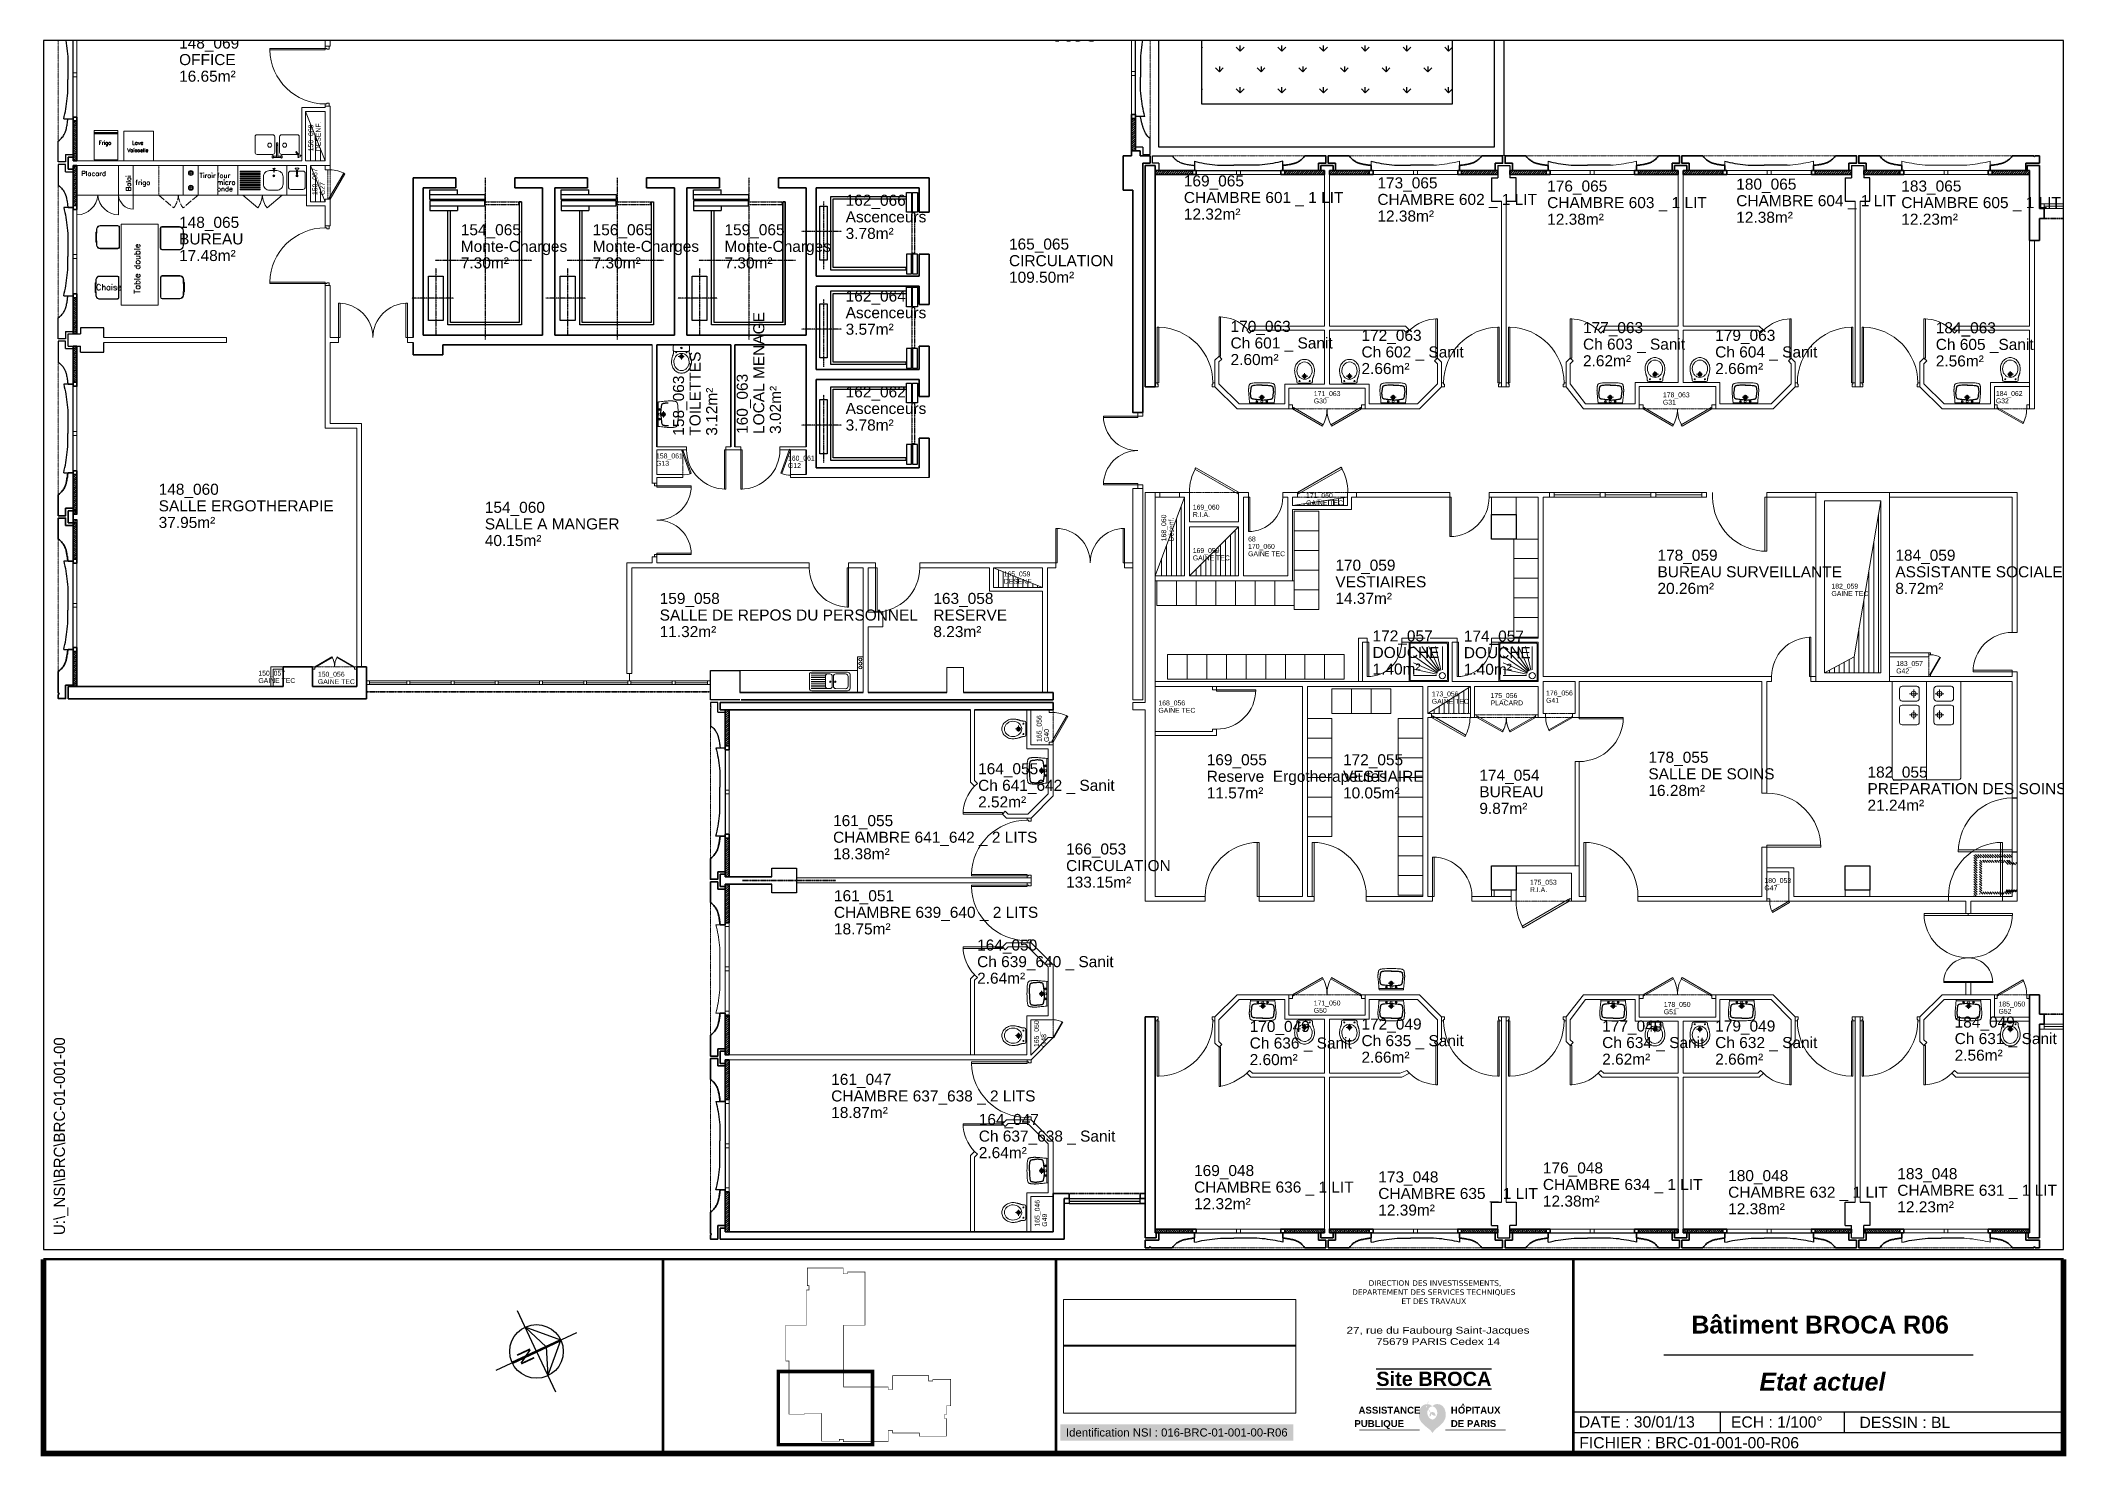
# Paper-space layout 'A3_100°_C' of a CAD drawing. Header units: metres, sheet in millimetres. Extents: x -1 to 412, y 0 to 288.
# The model-space entities are those that its viewports show. They can reach past a viewport. Long polylines and large blocks are cut down to what shows.
import ezdxf
from ezdxf.enums import TextEntityAlignment as Align

# ---------------------------------------------------------------- set-up
doc = ezdxf.new("R2010")
doc.units = ezdxf.units.M
doc.header["$LTSCALE"] = 0.6
doc.header["$MEASUREMENT"] = 0
for name, pattern in [('ACAD_ISO04W100', [30, 24, -3, 0, -3]), ('CACHE', [9.525, 6.35, -3.175]), ('CACHÉ', [0.25, 0.125, -0.125]), ('CONTINU', [0]), ('POINTILLÉS', [0.1, 0.05, -0.05])]:
    doc.linetypes.add(name, pattern=pattern)
doc.layers.get('0').update_dxf_attribs({"linetype": 'CONTINUOUS'})
for name, color, linetype in [('002 poteaux', 7, 'CONTINUOUS'), ('003 murs porteurs', 7, 'CONTINUOUS'), ('004 cloisons', 7, 'CONTINUOUS'), ('004 isolation', 7, 'CONTINUOUS'), ('006 sanitaire', 5, 'CONTINUOUS'), ('007 Fenêtre', 7, 'CONTINUOUS'), ('00_Fmult', 7, 'CONTINUOUS'), ('A1100 Espace-vert', 7, 'CONTINUOUS'), ('A_Ascenseurs', 7, 'CONTINUOUS'), ('A_Etiqu_Gaine', 8, 'CONTINUOUS'), ('A_Etiqu_Gaine_ancien', 8, 'CONTINUOUS'), ('A_Etiqu_Gaine_code', 8, 'CONTINUOUS'), ('A_Etiqu_Local', 8, 'CONTINUOUS'), ('TEXTE', 8, 'CONTINU')]:
    doc.layers.add(name, color=color, linetype=linetype)
for name, color, linetype, lineweight in [('A_CHASS', 4, 'CONTINU', 20), ('A_EQPM', 150, 'CONTINUOUS', 0), ('A_MURS_CLOI', 7, 'CONTINU', 20), ('A_MURS_STRU', 7, 'CONTINU', 35), ('A_PORT', 8, 'CONTINUOUS', 0), ('A_SANI', 5, 'CONTINU', 0)]:
    doc.layers.add(name, color=color, linetype=linetype, lineweight=lineweight)
doc.layers.add('Logo', color=7, linetype='CONTINU', plot=False)
doc.styles.add('ANN', font='ARIALN.TTF', dxfattribs={"width": 1.5, "height": 0.1})
doc.styles.add('ARIAL', font='arial.ttf')
doc.styles.add('Attribut', font='arial.ttf')
doc.styles.add('ROMANS', font='ROMANS')
doc.styles.add('ROMANS8', font='romans8', dxfattribs={"height": 10})
doc.styles.add('STYLE1', font='arial.ttf', dxfattribs={"height": 0.5})
doc.styles.add('TEXT_1', font='arial.ttf', dxfattribs={"height": 0.1})
picture_1 = doc.add_image_def('image1.jpg', size_in_pixel=(1654, 472))
pattern_1 = [(315, (106.072458, 225.85571), (0.024476773, 0.024476773), [])]
pattern_2 = [(315, (106.06861, 225.85571), (0.024476773, 0.024476773), [])]

psp = doc.layouts.new('A3_100°_C')

# ---------------------------------------------------------------- texts
at = {"insert": (2.16, 45.3), "char_height": 2.2861, "width": 56.0053, "attachment_point": 1, "rotation": 90}
psp.add_mtext('U:\\\\_NSI\\\\BRC\\\\BRC-01-001-00', dxfattribs=at)
at = {"layer": '00_Fmult', "style": 'STYLE1'}
for s, p in [('DATE : 30/01/13 ', (312.6, 7.27)), ('ECH : 1/100°', (343.56, 7.24)), ('DESSIN : BL', (369.73, 7.16)), ('FICHIER : BRC-01-001-00-R06 ', (312.69, 3.03))]:
    psp.add_text(s, height=2.2861, dxfattribs=at).set_placement(p, align=Align.MIDDLE_LEFT)
at = {"layer": '00_Fmult', "attachment_point": 8}
for s, insert, char_height, style in [('\\pxi-1.4609;{\\fVerdana|b0|i0|c0|p34;\\C5; DIRECTION DES INVESTISSEMENTS,\\PDEPARTEMENT DES SERVICES TECHNIQUES \\PET DES TRAVAUX}', (283.87, 31.27), 1.1059, 'ANN'), ('{\\fArial|b1|i0|c0|p34;Bâtiment BROCA R06}', (361.71, 25.21), 3.6288, 'STYLE1'), ('{\\C5;27, rue du Faubourg Saint-Jacques\\P75679 PARIS Cedex 14}', (283.93, 22.91), 1.3824, 'ANN'), ('{\\fArial|b1|i0|c0|p34;\\L\\OSite BROCA}', (283.08, 14.54), 2.903, 'STYLE1'), ('{\\fArial|b1|i1|c0|p34;\\C5;Etat actuel}', (362.17, 13.59), 3.6288, 'STYLE1')]:
    psp.add_mtext(s, dxfattribs=dict(at, insert=insert, char_height=char_height, style=style))
at = {"layer": '00_Fmult', "insert": (230.76, 4.27), "char_height": 1.6508, "attachment_point": 8, "style": 'STYLE1', "bg_fill": 1, "box_fill_scale": 1.5, "bg_fill_color": 51, "bg_fill_transparency": 0}
psp.add_mtext('{\\C194;Identification NSI : 016-BRC-01-001-00-R06\\C6; }', dxfattribs=at)

msp = doc.modelspace()

# ---------------------------------------------------------------- texts
at = {"layer": 'A_EQPM', "color": 8, "linetype": 'Continuous', "style": 'ROMANS'}
for s, height, rotation, p in [('Placard à balais', 0.07663, 90, (150.328, 69.873)), ('Frigo', 0.0766, 0, (145.9, 67.721)), ('Vaisselle', 0.0766, 0, (146.48, 67.571)), ('Lave', 0.0766, 0, (146.576, 67.721)), ('Balai', 0.1, 90, (146.554, 66.775)), ('Table double ', 0.12, 90, (146.739, 64.688))]:
    msp.add_text(s, height=height, rotation=rotation, dxfattribs=at).set_placement(p)
for s, height, p in [('Placard', 0.1, (145.545, 67.086)), ('frigo', 0.1, (146.643, 66.902)), ('Tiroir', 0.1, (147.949, 67.045)), ('four', 0.1, (148.305, 67.045)), ('onde', 0.1, (148.305, 66.774)), ('micro', 0.1, (148.305, 66.907)), ('Chaise', 0.12, (145.843, 64.76))]:
    msp.add_text(s, height=height, dxfattribs=at).set_placement(p)
at = {"layer": 'TEXTE', "color": 8, "insert": (165.339, 70.172), "char_height": 0.35, "width": 8.427, "attachment_point": 1, "rotation": 0.083, "style": 'TEXT_1'}
msp.add_mtext('{\\fArial|b1|i0|c0|p34;R06}', dxfattribs=at)

# ---------------------------------------------------------------- blocks, each defined once
blk = doc.blocks.new('Rosev_2')
for p, q in [((0, 0), (-0.487, 1.205)), ((-0.292, 0.723), (-0.723, -0.292)), ((-0.285, -0.115), (-0.292, 0.723)), ((1.205, 0.487), (-1.205, -0.487)), ((0.715, 0.311), (-0.712, -0.265)), ((0.731, 0.273), (-0.696, -0.304)), ((0, 0), (0.487, -1.205)), ((-0.723, -0.292), (0.292, -0.723)), ((0.292, -0.723), (-0.285, -0.115))]:
    blk.add_line(p, q)
blk.add_circle((0, 0), 0.78)
at = {"style": 'ARIAL'}
blk.add_text('N', height=0.416, rotation=112, dxfattribs=at).set_placement((0.516, 0.208), align=Align.CENTER)
blk = doc.blocks.new('Logo_AP-HP_2010')
h = blk.add_hatch(color=5)
h.dxf.hatch_style = 1
h.paths.add_polyline_path([(15.26, 3.54, 0.087951), (15.2, 3.58, 0.077698), (15.12, 3.61, 0.03026), (14.91, 3.63, 0.064219), (14.74, 3.62, 0.053297), (14.54, 3.55, -0.035265), (14.4, 3.73, -0.035265), (14.29, 3.92, -0.038017), (14.19, 4.15, -0.033638), (14.14, 4.36, -0.047979), (14.34, 4.58, -0.080912), (14.54, 4.71, -0.061688), (14.85, 4.8, 0.082171), (14.42, 5.12, 0.104414), (14.01, 5.23, 0.004443), (13.97, 5.23, -0.052513), (13.99, 5.44, -0.052513), (14.05, 5.65, -0.024915), (14.09, 5.74, -0.024915), (14.14, 5.82), (14.03, 5.79, 0.023369), (13.99, 5.71, 0.023369), (13.95, 5.63, 0.05238), (13.9, 5.44, 0.05238), (13.89, 5.23, 0.051008), (13.42, 5.19, 0.090273), (13.04, 5.04, 0.070397), (12.64, 4.71, 0.074613), (12.38, 4.31, 0.054663), (12.18, 3.74, 0.057344), (12.13, 3.17, 0.038155), (12.18, 2.55, 0.062487), (12.29, 2.19, 0.038104), (12.54, 1.73, 0.051084), (12.78, 1.42, 0.010974), (13.14, 1.07, 0.010897), (13.51, 0.73, 0.014069), (13.83, 0.47, -0.009376), (14.31, 0.09, -0.043401), (14.53, -0.13, -0.022183), (14.9, -0.61, -0.022183), (15.26, -0.12, -0.043401), (15.47, 0.1, -0.009376), (15.94, 0.49, 0.014069), (16.26, 0.75, 0.010897), (16.62, 1.1, 0.010974), (16.98, 1.46, 0.051084), (17.21, 1.77, 0.038104), (17.45, 2.24, 0.062487), (17.56, 2.6, 0.038155), (17.6, 3.21, 0.057344), (17.53, 3.78, 0.054663), (17.33, 4.35, 0.074613), (17.05, 4.75, 0.070397), (16.66, 5.07, 0.090273), (16.26, 5.22, 0.064201), (15.68, 5.25, 0.104414), (15.27, 5.13, 0.082171), (14.85, 4.8, -0.061688), (15.15, 4.72, -0.080912), (15.36, 4.59, -0.051096), (15.58, 4.36, -0.052273), (15.74, 4.09, -0.097488), (15.87, 3.59, -0.091605), (15.81, 3.04, -0.052863), (15.68, 2.74, -0.047118), (15.47, 2.45, -0.087865), (15.24, 2.26, -0.067468), (14.88, 2.11, -0.067468), (14.52, 2.25, -0.087865), (14.28, 2.43, -0.047118), (14.07, 2.72, -0.052863), (13.93, 3.02, -0.091605), (13.85, 3.57, -0.097488), (13.97, 4.07, -0.037175), (14.08, 4.27, 0.028309), (14.14, 4.06, 0.028309), (14.22, 3.87, 0.032302), (14.35, 3.66, 0.032302), (14.5, 3.47, 0.048008), (14.4, 3.33, 0.048008), (14.34, 3.17, 0.065182), (14.3, 2.94, 0.065182), (14.32, 2.7, 0.05645), (14.42, 2.76, 0.009836), (14.44, 2.78), (14.52, 2.85, 0.112168), (14.62, 3.07, 0.115868), (14.62, 3.31, 0.064855), (14.8, 3.12, 0.064855), (15.02, 2.99, 0.065591), (15.27, 2.92, 0.065591), (15.54, 2.91, 0.07043), (15.49, 3.17, 0.082203), (15.39, 3.37, 0.028832)])
h.paths.add_polyline_path([(13.55, 4.72, -1), (13.78, 4.72, -1)], flags=16)
at = {"color": 5, "const_width": 0.122}
for points in [[(12.27, 0), (0, 0)], [(29.78, 0), (17.51, 0)]]:
    blk.add_lwpolyline(points, dxfattribs=at)
at = {"color": 5, "char_height": 1.4, "attachment_point": 1, "style": 'ARIAL'}
for s, width, insert in [('\\pxqd;{\\fArial|b1|i0|c0|p34;ASSISTANCE}', 10.3743, (-0.15, 4.72)), ('\\pxqd;{\\fArial|b1|i0|c0|p34;HOPITAUX}', 12.471, (18.64, 4.72)), ('\\pxqd;{\\fArial|b1|i0|c0|p34;PUBLIQUE}', 12.2862, (-0.99, 2)), ('\\pxqd;{\\fArial|b1|i0|c0|p34;DE PARIS}', 12.471, (18.64, 2))]:
    blk.add_mtext_dynamic_manual_height_columns(s, width=width, gutter_width=20, heights=[0], dxfattribs=dict(at, insert=insert))
at = {"insert": (20.7, 5.36), "char_height": 1, "width": 5.387, "attachment_point": 1, "style": 'ARIAL'}
blk.add_mtext('{\\fArial|b1|i0|c0|p34;\\C5;^ }', dxfattribs=at)
blk = doc.blocks.new('LOGAPHP_2010')
blk.add_blockref('Logo_AP-HP_2010', (-259.22, -180.76))
blk = doc.blocks.new('BROCA4-G43')
at = {"layer": '004 cloisons', "color": 1, "linetype": 'Continuous'}
for p in [(0.3184, 16.869776), (0.3184, 16.130968)]:
    blk.add_line(p, (0.3184, 16.40037), dxfattribs=at)
blk.add_lwpolyline([(0.234995, 15.600375), (0.247458, 15.651532), (0.25882, 15.70255), (0.269153, 15.753639), (0.278523, 15.80501), (0.287, 15.856874), (0.294653, 15.909442), (0.301551, 15.962925), (0.307762, 16.017533), (0.313356, 16.073477), (0.3184, 16.130968)], dxfattribs=at)
blk = doc.blocks.new('BROCA4-G42')
at = {"layer": '004 cloisons', "color": 1, "linetype": 'Continuous'}
for points in [[(0.234995, 17.40037), (0.247458, 17.349213), (0.25882, 17.298195), (0.269153, 17.247106), (0.278523, 17.195735), (0.287, 17.14387), (0.294653, 17.091302), (0.301551, 17.03782), (0.307762, 16.983211), (0.313356, 16.927267), (0.3184, 16.869776)], [(0.234995, 15.600375), (0.424998, 15.600375), (0.424998, 17.40037), (0.234995, 17.40037)]]:
    blk.add_lwpolyline(points, dxfattribs=at)
at = {"layer": '004 cloisons'}
blk.add_blockref('BROCA4-G43', (0, 0), dxfattribs=at)
blk = doc.blocks.new('BROCA4-G47')
at = {"layer": '004 cloisons', "color": 1, "linetype": 'Continuous'}
for p in [(0.3184, 13.269776), (0.3184, 12.530969)]:
    blk.add_line(p, (0.3184, 12.80037), dxfattribs=at)
blk.add_lwpolyline([(0.234995, 12.000375), (0.247458, 12.051532), (0.25882, 12.102549), (0.269153, 12.153639), (0.278523, 12.20501), (0.287, 12.256874), (0.294653, 12.309442), (0.301551, 12.362925), (0.307762, 12.417533), (0.313356, 12.473477), (0.3184, 12.530969)], dxfattribs=at)
blk = doc.blocks.new('BROCA4-G46')
at = {"layer": '004 cloisons', "color": 1, "linetype": 'Continuous'}
for points in [[(0.234995, 13.800368), (0.247458, 13.749211), (0.25882, 13.698194), (0.269153, 13.647105), (0.278523, 13.595734), (0.287, 13.54387), (0.294653, 13.491302), (0.301551, 13.43782), (0.307762, 13.383212), (0.313356, 13.327268), (0.3184, 13.269776)], [(0.234995, 12.000375), (0.424998, 12.000375), (0.424998, 13.800368), (0.234995, 13.800368)]]:
    blk.add_lwpolyline(points, dxfattribs=at)
at = {"layer": '004 cloisons'}
blk.add_blockref('BROCA4-G47', (0, 0), dxfattribs=at)
blk = doc.blocks.new('BROCA4-G65')
at = {"layer": '007 Fenêtre', "linetype": 'Continuous'}
for p in [(13.593613, 2.269392), (13.593613, 1.530585)]:
    blk.add_line(p, (13.593613, 1.999991), dxfattribs=at)
for points in [[(13.510208, 2.799986), (13.700211, 2.799986), (13.700211, 0.999995), (13.510208, 0.999995)], [(13.510208, 2.799986), (13.52267, 2.748829), (13.534033, 2.697812), (13.544365, 2.646723), (13.553736, 2.595351), (13.562213, 2.543487), (13.569866, 2.490919), (13.576764, 2.437436), (13.582975, 2.382828), (13.588568, 2.326884), (13.593613, 2.269392)], [(13.510208, 0.999995), (13.52267, 1.051152), (13.534033, 1.102169), (13.544365, 1.153258), (13.553736, 1.204629), (13.562213, 1.256492), (13.569866, 1.30906), (13.576764, 1.362542), (13.582975, 1.41715), (13.588568, 1.473094), (13.593613, 1.530585)]]:
    blk.add_lwpolyline(points, dxfattribs=at)
blk = doc.blocks.new('BROCA4-G93')
at = {"layer": '004 cloisons', "color": 1, "linetype": 'Continuous'}
for p in [(13.593613, 9.469394), (13.593613, 8.730586)]:
    blk.add_line(p, (13.593613, 9.199992), dxfattribs=at)
blk.add_lwpolyline([(13.510208, 9.999988), (13.52267, 9.948831), (13.534033, 9.897813), (13.544365, 9.846724), (13.553736, 9.795353), (13.562213, 9.743488), (13.569866, 9.69092), (13.576764, 9.637438), (13.582975, 9.582829), (13.588568, 9.526885), (13.593613, 9.469394)], dxfattribs=at)
blk = doc.blocks.new('BROCA4-G92')
at = {"layer": '004 cloisons', "color": 1, "linetype": 'Continuous'}
for points in [[(13.510208, 9.999988), (13.700211, 9.999988), (13.700211, 8.199994), (13.510208, 8.199994)], [(13.510208, 8.199994), (13.52267, 8.251151), (13.534033, 8.302169), (13.544365, 8.353257), (13.553736, 8.404628), (13.562213, 8.456492), (13.569866, 8.50906), (13.576764, 8.562543), (13.582975, 8.617151), (13.588568, 8.673095), (13.593613, 8.730586)]]:
    blk.add_lwpolyline(points, dxfattribs=at)
at = {"layer": '004 cloisons'}
blk.add_blockref('BROCA4-G93', (0, 0), dxfattribs=at)
blk = doc.blocks.new('BROCA4-G113')
at = {"layer": '004 cloisons', "color": 5, "linetype": 'Continuous'}
for p, q in [((0.274989, 25.325472), (0.424998, 25.325472)), ((0.424998, 24.600367), (0.424998, 25.325472)), ((0.324992, 24.600367), (0.424998, 24.600367))]:
    blk.add_line(p, q, dxfattribs=at)
for points in [[(0.274989, 25.325472), (0.274989, 25.475367), (0.124987, 25.475367), (0.124987, 25.050364)], [(0.124987, 25.050364), (0.149856, 25.030024), (0.171611, 25.010254), (0.190522, 24.99105), (0.206861, 24.972406), (0.220896, 24.954318), (0.232898, 24.936779), (0.243138, 24.919785), (0.251886, 24.903331), (0.259413, 24.887412), (0.265988, 24.872022), (0.265988, 24.872022), (0.269, 24.864513), (0.271856, 24.857068), (0.274569, 24.849617), (0.277154, 24.842095), (0.279624, 24.834432), (0.281993, 24.826562), (0.284276, 24.818416), (0.286486, 24.809926), (0.288636, 24.801026), (0.290742, 24.791646), (0.290742, 24.791646), (0.294852, 24.771379), (0.298812, 24.749589), (0.302599, 24.726943), (0.306188, 24.704105), (0.309554, 24.681739), (0.312673, 24.660512), (0.315519, 24.641089), (0.318069, 24.624134), (0.320298, 24.610312), (0.32218, 24.60029)]]:
    blk.add_lwpolyline(points, dxfattribs=at)
blk = doc.blocks.new('BROCA4-G112')
at = {"layer": '004 cloisons'}
blk.add_blockref('BROCA4-G113', (0, 0), dxfattribs=at)
blk = doc.blocks.new('BROCA4-G116')
at = {"layer": '004 cloisons', "color": 5, "linetype": 'Continuous'}
for p, q in [((0.274989, 21.725473), (0.424998, 21.725473)), ((0.424998, 21.000368), (0.424998, 21.725473)), ((0.324992, 21.000368), (0.424998, 21.000368))]:
    blk.add_line(p, q, dxfattribs=at)
for points in [[(0.274989, 21.725473), (0.274989, 21.875368), (0.124987, 21.875368), (0.124987, 21.450365)], [(0.124987, 21.450365), (0.149856, 21.430025), (0.171611, 21.410256), (0.190522, 21.391052), (0.206861, 21.372408), (0.220896, 21.354319), (0.232898, 21.33678), (0.243138, 21.319787), (0.251886, 21.303333), (0.259413, 21.287413), (0.265988, 21.272024), (0.265988, 21.272024), (0.269, 21.264515), (0.271856, 21.257069), (0.274569, 21.249619), (0.277154, 21.242096), (0.279624, 21.234434), (0.281993, 21.226564), (0.284276, 21.218417), (0.286486, 21.209928), (0.288636, 21.201027), (0.290742, 21.191647), (0.290742, 21.191647), (0.294852, 21.17138), (0.298812, 21.149591), (0.302599, 21.126945), (0.306188, 21.104106), (0.309554, 21.081741), (0.312673, 21.060514), (0.315519, 21.04109), (0.318069, 21.024135), (0.320298, 21.010314), (0.32218, 21.000292)]]:
    blk.add_lwpolyline(points, dxfattribs=at)
blk = doc.blocks.new('BROCA4-G115')
at = {"layer": '004 cloisons'}
blk.add_blockref('BROCA4-G116', (0, 0), dxfattribs=at)
blk = doc.blocks.new('BROCA4-G119')
at = {"layer": '004 cloisons', "color": 5, "linetype": 'Continuous'}
for p, q in [((0.274989, 18.125475), (0.424998, 18.125475)), ((0.424998, 17.40037), (0.424998, 18.125475)), ((0.324992, 17.40037), (0.424998, 17.40037))]:
    blk.add_line(p, q, dxfattribs=at)
for points in [[(0.274989, 18.125475), (0.274989, 18.27537), (0.124987, 18.27537), (0.124987, 17.850367)], [(0.124987, 17.850367), (0.149856, 17.830027), (0.171611, 17.810257), (0.190522, 17.791053), (0.206861, 17.772409), (0.220896, 17.754321), (0.232898, 17.736782), (0.243138, 17.719788), (0.251886, 17.703334), (0.259413, 17.687415), (0.265988, 17.672025), (0.265988, 17.672025), (0.269, 17.664516), (0.271856, 17.657071), (0.274569, 17.64962), (0.277154, 17.642098), (0.279624, 17.634435), (0.281993, 17.626565), (0.284276, 17.618419), (0.286486, 17.609929), (0.288636, 17.601029), (0.290742, 17.591649), (0.290742, 17.591649), (0.294852, 17.571382), (0.298812, 17.549593), (0.302599, 17.526946), (0.306188, 17.504108), (0.309554, 17.481742), (0.312673, 17.460515), (0.315519, 17.441092), (0.318069, 17.424137), (0.320298, 17.410316), (0.32218, 17.400293)]]:
    blk.add_lwpolyline(points, dxfattribs=at)
blk = doc.blocks.new('BROCA4-G118')
at = {"layer": '004 cloisons'}
blk.add_blockref('BROCA4-G119', (0, 0), dxfattribs=at)
blk = doc.blocks.new('BROCA4-G121')
at = {"layer": '004 cloisons', "color": 1, "linetype": 'Continuous'}
for p in [(0.3184, 20.469778), (0.3184, 19.73097)]:
    blk.add_line(p, (0.3184, 20.000372), dxfattribs=at)
blk.add_lwpolyline([(0.234995, 19.200377), (0.247458, 19.251534), (0.25882, 19.302551), (0.269153, 19.35364), (0.278523, 19.405012), (0.287, 19.456876), (0.294653, 19.509444), (0.301551, 19.562927), (0.307762, 19.617535), (0.313356, 19.673479), (0.3184, 19.73097)], dxfattribs=at)
blk = doc.blocks.new('BROCA4-G120')
at = {"layer": '004 cloisons', "color": 1, "linetype": 'Continuous'}
for points in [[(0.234995, 21.000368), (0.247458, 20.949211), (0.25882, 20.898194), (0.269153, 20.847105), (0.278523, 20.795734), (0.287, 20.743871), (0.294653, 20.691303), (0.301551, 20.637821), (0.307762, 20.583213), (0.313356, 20.527269), (0.3184, 20.469778)], [(0.234995, 19.200377), (0.424998, 19.200377), (0.424998, 21.000368), (0.234995, 21.000368)]]:
    blk.add_lwpolyline(points, dxfattribs=at)
at = {"layer": '004 cloisons'}
blk.add_blockref('BROCA4-G121', (0, 0), dxfattribs=at)
blk = doc.blocks.new('BROCA4-G123')
at = {"layer": '004 cloisons', "color": 5, "linetype": 'Continuous'}
for p, q in [((0.324992, 19.200388), (0.424998, 19.200388)), ((0.424998, 19.200388), (0.424998, 18.475283)), ((0.274989, 18.475283), (0.424998, 18.475283))]:
    blk.add_line(p, q, dxfattribs=at)
for points in [[(0.124987, 18.750391), (0.149856, 18.770731), (0.171611, 18.7905), (0.190522, 18.809704), (0.206861, 18.828348), (0.220896, 18.846437), (0.232898, 18.863976), (0.243138, 18.880969), (0.251886, 18.897423), (0.259413, 18.913343), (0.265988, 18.928732), (0.265988, 18.928732), (0.269, 18.936241), (0.271856, 18.943687), (0.274569, 18.951137), (0.277154, 18.95866), (0.279624, 18.966322), (0.281993, 18.974193), (0.284276, 18.982339), (0.286486, 18.990828), (0.288636, 18.999729), (0.290742, 19.009109), (0.290742, 19.009109), (0.294852, 19.029376), (0.298812, 19.051165), (0.302599, 19.073812), (0.306188, 19.09665), (0.309554, 19.119015), (0.312673, 19.140242), (0.315519, 19.159666), (0.318069, 19.176621), (0.320298, 19.190442), (0.32218, 19.200464)], [(0.274989, 18.475283), (0.274989, 18.325388), (0.124987, 18.325388), (0.124987, 18.750391)]]:
    blk.add_lwpolyline(points, dxfattribs=at)
blk = doc.blocks.new('BROCA4-G122')
at = {"layer": '004 cloisons'}
blk.add_blockref('BROCA4-G123', (0, 0), dxfattribs=at)
blk = doc.blocks.new('BROCA4-G127')
at = {"layer": '004 cloisons', "color": 5, "linetype": 'Continuous'}
for p, q in [((0.324992, 22.800371), (0.424998, 22.800371)), ((0.424998, 22.800371), (0.424998, 22.075266)), ((0.274989, 22.075266), (0.424998, 22.075266))]:
    blk.add_line(p, q, dxfattribs=at)
for points in [[(0.124987, 22.350374), (0.149856, 22.370714), (0.171611, 22.390484), (0.190522, 22.409688), (0.206861, 22.428332), (0.220896, 22.44642), (0.232898, 22.463959), (0.243138, 22.480953), (0.251886, 22.497407), (0.259413, 22.513326), (0.265988, 22.528716), (0.265988, 22.528716), (0.269, 22.536225), (0.271856, 22.54367), (0.274569, 22.55112), (0.277154, 22.558643), (0.279624, 22.566305), (0.281993, 22.574176), (0.284276, 22.582322), (0.286486, 22.590811), (0.288636, 22.599712), (0.290742, 22.609092), (0.290742, 22.609092), (0.294852, 22.629359), (0.298812, 22.651148), (0.302599, 22.673795), (0.306188, 22.696634), (0.309554, 22.719), (0.312673, 22.740227), (0.315519, 22.759652), (0.318069, 22.776608), (0.320298, 22.790431), (0.32218, 22.800455)], [(0.274989, 22.075266), (0.274989, 21.925371), (0.124987, 21.925371), (0.124987, 22.350374)]]:
    blk.add_lwpolyline(points, dxfattribs=at)
blk = doc.blocks.new('BROCA4-G126')
at = {"layer": '004 cloisons'}
blk.add_blockref('BROCA4-G127', (0, 0), dxfattribs=at)
blk = doc.blocks.new('BROCA4-G129')
at = {"layer": '004 cloisons', "color": 1, "linetype": 'Continuous'}
for p in [(0.3184, 24.069773), (0.3184, 23.330965)]:
    blk.add_line(p, (0.3184, 23.600367), dxfattribs=at)
blk.add_lwpolyline([(0.234995, 22.800371), (0.247458, 22.851528), (0.25882, 22.902546), (0.269153, 22.953635), (0.278523, 23.005006), (0.287, 23.05687), (0.294653, 23.109439), (0.301551, 23.162921), (0.307762, 23.217529), (0.313356, 23.273474), (0.3184, 23.330965)], dxfattribs=at)
blk = doc.blocks.new('BROCA4-G128')
at = {"layer": '004 cloisons', "color": 1, "linetype": 'Continuous'}
for points in [[(0.234995, 24.600367), (0.247458, 24.54921), (0.25882, 24.498192), (0.269153, 24.447103), (0.278523, 24.395732), (0.287, 24.343867), (0.294653, 24.291299), (0.301551, 24.237817), (0.307762, 24.183208), (0.313356, 24.127264), (0.3184, 24.069773)], [(0.234995, 22.800371), (0.424998, 22.800371), (0.424998, 24.600367), (0.234995, 24.600367)]]:
    blk.add_lwpolyline(points, dxfattribs=at)
at = {"layer": '004 cloisons'}
blk.add_blockref('BROCA4-G129', (0, 0), dxfattribs=at)
blk = doc.blocks.new('BROCA4-G451')
at = {"layer": '004 cloisons', "color": 1, "linetype": 'Continuous'}
for p in [(23.78093, 21.856592), (24.519737, 21.856592)]:
    blk.add_line(p, (24.050331, 21.856592), dxfattribs=at)
blk.add_lwpolyline([(23.250336, 21.939997), (23.301493, 21.927535), (23.35251, 21.916172), (23.403599, 21.90584), (23.454971, 21.896469), (23.506835, 21.887992), (23.559403, 21.880339), (23.612886, 21.873441), (23.667494, 21.86723), (23.723438, 21.861637), (23.78093, 21.856592)], dxfattribs=at)
blk = doc.blocks.new('BROCA4-G450')
at = {"layer": '004 cloisons', "color": 1, "linetype": 'Continuous'}
for points in [[(23.250336, 21.939997), (23.250336, 21.749994), (25.050329, 21.749994), (25.050329, 21.939997)], [(25.050329, 21.939997), (24.999172, 21.927535), (24.948155, 21.916172), (24.897066, 21.90584), (24.845695, 21.896469), (24.793831, 21.887992), (24.741263, 21.880339), (24.687781, 21.873441), (24.633173, 21.86723), (24.577229, 21.861637), (24.519737, 21.856592)]]:
    blk.add_lwpolyline(points, dxfattribs=at)
at = {"layer": '004 cloisons'}
blk.add_blockref('BROCA4-G451', (0, 0), dxfattribs=at)
blk = doc.blocks.new('BROCA4-G455')
at = {"layer": '004 cloisons', "color": 1, "linetype": 'Continuous'}
for p in [(22.15691, 24.081827), (22.15691, 23.38077)]:
    blk.add_line(p, (22.15691, 23.650171), dxfattribs=at)
blk.add_lwpolyline([(22.240314, 22.850176), (22.227852, 22.901333), (22.21649, 22.952351), (22.206157, 23.00344), (22.196787, 23.054811), (22.18831, 23.106675), (22.180657, 23.159243), (22.173759, 23.212726), (22.167548, 23.267334), (22.161954, 23.323278), (22.15691, 23.38077)], dxfattribs=at)
blk = doc.blocks.new('BROCA4-G454')
at = {"layer": '004 cloisons', "color": 1, "linetype": 'Continuous'}
for points in [[(22.240314, 22.850176), (22.050312, 22.850176), (22.050312, 24.600344), (22.240314, 24.600344)], [(22.240314, 24.600344), (22.227852, 24.561633), (22.21649, 24.518559), (22.206157, 24.471663), (22.196787, 24.421485), (22.18831, 24.368568), (22.180657, 24.313453), (22.173759, 24.25668), (22.167548, 24.19879), (22.161954, 24.140326), (22.15691, 24.081827)]]:
    blk.add_lwpolyline(points, dxfattribs=at)
at = {"layer": '004 cloisons'}
blk.add_blockref('BROCA4-G455', (0, 0), dxfattribs=at)
blk = doc.blocks.new('chaise')
at = {"layer": 'A_EQPM', "linetype": 'Continuous'}
for p, q in [((-0.035, -0.206), (-0.035, -0.329)), ((-0.028, -0.167), (-0.032, -0.167)), ((-0.032, -0.367), (-0.028, -0.367)), ((-0.018, -0.357), (-0.018, -0.178))]:
    blk.add_line(p, q, dxfattribs=at)
at = {"layer": 'A_EQPM', "linetype": 'POINTILLÉS'}
for p, q in [((-0.032, -0.167), (-0.032, -0.167)), ((-0.032, -0.367), (-0.032, -0.367))]:
    blk.add_line(p, q, dxfattribs=at)
at = {"layer": 'A_EQPM', "linetype": 'Continuous'}
for points in [[(-0.032, -0.167), (-0.032, -0.112, 0.414214), (-0.112, -0.032), (-0.472, -0.032, 0.414214), (-0.502, -0.062), (-0.502, -0.472, 0.414214), (-0.472, -0.502), (-0.112, -0.502, 0.414214), (-0.032, -0.422), (-0.032, -0.367)], [(-0.039, -0.17), (-0.039, -0.112, 0.414214), (-0.112, -0.04), (-0.472, -0.04, 0.414214), (-0.494, -0.062), (-0.494, -0.472, 0.414214), (-0.472, -0.495), (-0.112, -0.495, 0.414214), (-0.039, -0.422), (-0.039, -0.365)]]:
    blk.add_lwpolyline(points, format="xyb", dxfattribs=at)
for centre, radius, start, end in [((-0.032, -0.178), 0.0103, 90, 209.625), ((-0.032, -0.357), 0.0103, 150.375, 270), ((-0.081, -0.206), 0.046, 0, 29.625), ((-0.081, -0.329), 0.046, 330.375, 0), ((-0.028, -0.178), 0.0103, 0, 90), ((-0.028, -0.357), 0.0103, 270, 0)]:
    blk.add_arc(centre, radius, start, end, dxfattribs=at)
blk = doc.blocks.new('A_Etiqu_Local')
at = {"style": 'Attribut', "flags": 1}
for tag, p in [('CODE_HOPITAL', (-0.446, 1.974)), ('CODE_SITE', (-0.446, 1.749)), ('CODE_BATIMENT', (-0.446, 1.524)), ('CODE_SECTEUR', (-0.446, 1.299)), ('CODE_ETAGE', (-0.446, 1.074)), ('NOM_NORMALISE', (-0.446, -0.843)), ('SECTEUR_ACTIVITE', (-0.446, -1.068)), ('SOUS_SECTEUR_ACTIVITE', (-0.446, -1.293)), ('VOLUME', (-0.446, -1.518)), ('SERVICE', (-0.446, -1.743)), ('CODE_UG', (-0.446, -1.968)), ('CODE_UA', (-0.446, -2.193)), ('CODE_POLE', (-0.446, -2.418)), ('OCCUPANT_EXTERNE', (-0.446, -2.643)), ('DISPONIBILITE', (-0.446, -2.868)), ('ACCES_HANDICAPES', (-0.446, -3.093)), ('NATURE_SOL', (-0.446, -3.318)), ('AMIANTE', (-0.446, -3.768)), ('RISQUE_LABORATOIRE', (-0.446, -3.543))]:
    blk.add_attdef(tag, p, '', height=0.15, dxfattribs=at)
at = {"layer": 'A_Etiqu_Local', "style": 'Attribut'}
for tag, p in [('CODE_PIECE', (-0.448, 0.533)), ('NOM_USAGE', (-0.448, 0.195)), ('SURFACE', (-0.448, -0.142))]:
    blk.add_attdef(tag, p, '', height=0.225, dxfattribs=at)
blk = doc.blocks.new('A_Etiqu_Gaine')
at = {"style": 'Attribut', "flags": 1}
for tag, p in [('CODE_HOPITAL', (-0.432, 0.865)), ('CODE_SITE', (-0.432, 0.715)), ('CODE_BATIMENT', (-0.432, 0.565)), ('CODE_SECTEUR', (-0.432, 0.415)), ('CODE_ETAGE', (-0.432, 0.265)), ('SECTEUR_ACTIVITE', (-0.432, -0.485)), ('NOM_NORMALISE', (-0.432, -0.335)), ('SOUS_SECTEUR_ACTIVITE', (-0.432, -0.635)), ('SURFACE', (-0.432, -0.785)), ('AMIANTE', (-0.432, -1.235)), ('CODE_UG', (-0.432, -0.935)), ('CODE_POLE', (-0.432, -1.085))]:
    blk.add_attdef(tag, p, '', height=0.1, dxfattribs=at)
at = {"layer": 'A_Etiqu_Gaine', "style": 'Attribut'}
blk.add_attdef('NOM_USAGE', (-0.432, -0.185), '', height=0.1, dxfattribs=at)
at = {"layer": 'A_Etiqu_Gaine_ancien', "style": 'Attribut'}
blk.add_attdef('CODE_PIECE_ANCIEN', (-0.432, 0.115), '', height=0.1, dxfattribs=at)
at = {"layer": 'A_Etiqu_Gaine_code', "style": 'Attribut'}
blk.add_attdef('CODE_PIECE', (-0.432, -0.035), '', height=0.1, dxfattribs=at)
blk = doc.blocks.new('BROCA4-G329')
at = {"layer": '006 sanitaire', "linetype": 'Continuous'}
for points in [[(27.871058, 12.724569), (27.868091, 12.768528), (27.865162, 12.80576), (27.862252, 12.836877), (27.859341, 12.862489), (27.85641, 12.883208), (27.85344, 12.899643), (27.850412, 12.912407), (27.847308, 12.92211), (27.844107, 12.929363), (27.84079, 12.934776), (27.84079, 12.934776), (27.839079, 12.936977), (27.837307, 12.9389), (27.835448, 12.940577), (27.833475, 12.942039), (27.831361, 12.943315), (27.829079, 12.944436), (27.826603, 12.945433), (27.823905, 12.946336), (27.820959, 12.947175), (27.817738, 12.947981), (27.817738, 12.947981), (27.810426, 12.949572), (27.802072, 12.951126), (27.792839, 12.952621), (27.782893, 12.954029), (27.772398, 12.955327), (27.761519, 12.956489), (27.750421, 12.957491), (27.739267, 12.958306), (27.728224, 12.958911), (27.717455, 12.95928)], [(27.871058, 12.727926), (27.868091, 12.683964), (27.865162, 12.646729), (27.862252, 12.615611), (27.859341, 12.589998), (27.85641, 12.56928), (27.85344, 12.552844), (27.850412, 12.540081), (27.847308, 12.530379), (27.844107, 12.523127), (27.84079, 12.517713), (27.84079, 12.517713), (27.839079, 12.515513), (27.837307, 12.513589), (27.835448, 12.511912), (27.833475, 12.51045), (27.831361, 12.509173), (27.829079, 12.508051), (27.826603, 12.507053), (27.823905, 12.50615), (27.820959, 12.50531), (27.817738, 12.504503), (27.817738, 12.504503), (27.810424, 12.502912), (27.802055, 12.501356), (27.79278, 12.49986), (27.782754, 12.498449), (27.772126, 12.497148), (27.761048, 12.495981), (27.749672, 12.494974), (27.73815, 12.494151), (27.726633, 12.493536), (27.715273, 12.493155)]]:
    blk.add_lwpolyline(points, dxfattribs=at)
blk = doc.blocks.new('BROCA4-G330')
at = {"layer": '006 sanitaire', "linetype": 'Continuous'}
for points in [[(27.569025, 12.724569), (27.569417, 12.768528), (27.570285, 12.80576), (27.571591, 12.836877), (27.573297, 12.862489), (27.575364, 12.883208), (27.577755, 12.899643), (27.580432, 12.912407), (27.583357, 12.92211), (27.586492, 12.929363), (27.589798, 12.934776), (27.589798, 12.934776), (27.59151, 12.936977), (27.593281, 12.9389), (27.59514, 12.940577), (27.597113, 12.942039), (27.599227, 12.943315), (27.601508, 12.944436), (27.603985, 12.945433), (27.606682, 12.946336), (27.609628, 12.947175), (27.612849, 12.947981), (27.612849, 12.947981), (27.62016, 12.949572), (27.628515, 12.951126), (27.637748, 12.952621), (27.647695, 12.954029), (27.658191, 12.955327), (27.669071, 12.956489), (27.68017, 12.957491), (27.691324, 12.958306), (27.702368, 12.958911), (27.713137, 12.95928)], [(27.569025, 12.727926), (27.569417, 12.683964), (27.570285, 12.646729), (27.571591, 12.615611), (27.573297, 12.589998), (27.575364, 12.56928), (27.577755, 12.552844), (27.580432, 12.540081), (27.583357, 12.530379), (27.586492, 12.523127), (27.589798, 12.517713), (27.589798, 12.517713), (27.59151, 12.515513), (27.593281, 12.513589), (27.59514, 12.511912), (27.597113, 12.51045), (27.599227, 12.509173), (27.601508, 12.508051), (27.603985, 12.507053), (27.606682, 12.50615), (27.609628, 12.50531), (27.612849, 12.504503), (27.612849, 12.504503), (27.620163, 12.502912), (27.628533, 12.501356), (27.637807, 12.49986), (27.647835, 12.498449), (27.658464, 12.497148), (27.669542, 12.495981), (27.680918, 12.494974), (27.692441, 12.494151), (27.703958, 12.493536), (27.715319, 12.493155)]]:
    blk.add_lwpolyline(points, dxfattribs=at)
blk = doc.blocks.new('BROCA2-G1127')
at = {"layer": '006 sanitaire', "linetype": 'Continuous'}
for points in [[(48.753517, 17.895912), (48.709555, 17.892946), (48.67232, 17.890017), (48.641202, 17.887107), (48.615589, 17.884195), (48.594871, 17.881265), (48.578435, 17.878295), (48.565672, 17.875267), (48.55597, 17.872162), (48.548718, 17.868961), (48.543304, 17.865645), (48.543304, 17.865645), (48.541104, 17.863934), (48.53918, 17.862162), (48.537502, 17.860303), (48.53604, 17.85833), (48.534764, 17.856216), (48.533642, 17.853934), (48.532644, 17.851457), (48.531741, 17.84876), (48.530901, 17.845814), (48.530094, 17.842593), (48.530094, 17.842593), (48.528502, 17.835279), (48.526946, 17.826909), (48.525451, 17.817635), (48.52404, 17.807608), (48.522739, 17.79698), (48.521572, 17.785902), (48.520565, 17.774527), (48.519741, 17.763005), (48.519127, 17.751488), (48.518745, 17.740128)], [(48.75016, 17.895912), (48.794119, 17.892946), (48.831351, 17.890017), (48.862467, 17.887107), (48.88808, 17.884195), (48.908798, 17.881265), (48.925234, 17.878295), (48.937998, 17.875267), (48.947701, 17.872162), (48.954954, 17.868961), (48.960367, 17.865645), (48.960367, 17.865645), (48.962567, 17.863934), (48.964491, 17.862162), (48.966168, 17.860303), (48.96763, 17.85833), (48.968906, 17.856216), (48.970027, 17.853934), (48.971024, 17.851457), (48.971927, 17.84876), (48.972766, 17.845814), (48.973572, 17.842593), (48.973572, 17.842593), (48.975163, 17.835281), (48.976717, 17.826927), (48.978212, 17.817694), (48.97962, 17.807748), (48.980918, 17.797253), (48.98208, 17.786374), (48.983082, 17.775275), (48.983897, 17.764122), (48.984502, 17.753078), (48.984871, 17.74231)]]:
    blk.add_lwpolyline(points, dxfattribs=at)
blk = doc.blocks.new('BROCA2-G1128')
at = {"layer": '006 sanitaire', "linetype": 'Continuous'}
for points in [[(48.753517, 17.59388), (48.709555, 17.594272), (48.67232, 17.59514), (48.641202, 17.596446), (48.615589, 17.598151), (48.594871, 17.600219), (48.578435, 17.60261), (48.565672, 17.605287), (48.55597, 17.608211), (48.548718, 17.611346), (48.543304, 17.614653), (48.543304, 17.614653), (48.541104, 17.616364), (48.53918, 17.618136), (48.537502, 17.619995), (48.53604, 17.621968), (48.534764, 17.624082), (48.533642, 17.626363), (48.532644, 17.628839), (48.531741, 17.631537), (48.530901, 17.634483), (48.530094, 17.637704), (48.530094, 17.637704), (48.528502, 17.645017), (48.526946, 17.653387), (48.525451, 17.662662), (48.52404, 17.672689), (48.522739, 17.683318), (48.521572, 17.694397), (48.520565, 17.705773), (48.519741, 17.717296), (48.519127, 17.728813), (48.518745, 17.740173)], [(48.75016, 17.59388), (48.794119, 17.594272), (48.831351, 17.59514), (48.862467, 17.596446), (48.88808, 17.598151), (48.908798, 17.600219), (48.925234, 17.60261), (48.937998, 17.605287), (48.947701, 17.608211), (48.954954, 17.611346), (48.960367, 17.614653), (48.960367, 17.614653), (48.962567, 17.616364), (48.964491, 17.618136), (48.966168, 17.619995), (48.96763, 17.621968), (48.968906, 17.624082), (48.970027, 17.626363), (48.971024, 17.628839), (48.971927, 17.631537), (48.972766, 17.634483), (48.973572, 17.637704), (48.973572, 17.637704), (48.975163, 17.645015), (48.976717, 17.65337), (48.978212, 17.662603), (48.97962, 17.67255), (48.980918, 17.683045), (48.98208, 17.693925), (48.983082, 17.705025), (48.983897, 17.716179), (48.984502, 17.727222), (48.984871, 17.737991)]]:
    blk.add_lwpolyline(points, dxfattribs=at)
blk = doc.blocks.new('BROCA2-G1126')
at = {"layer": '006 sanitaire'}
for name in ['BROCA2-G1127', 'BROCA2-G1128']:
    blk.add_blockref(name, (0, 0), dxfattribs=at)
blk = doc.blocks.new('BROCA4-G333')
at = {"layer": '006 sanitaire', "linetype": 'Continuous'}
for points in [[(28.128738, 12.724569), (28.131705, 12.768528), (28.134634, 12.80576), (28.137544, 12.836877), (28.140455, 12.862489), (28.143386, 12.883208), (28.146356, 12.899643), (28.149384, 12.912407), (28.152488, 12.92211), (28.155689, 12.929363), (28.159006, 12.934776), (28.159006, 12.934776), (28.160717, 12.936977), (28.162489, 12.9389), (28.164348, 12.940577), (28.166321, 12.942039), (28.168435, 12.943315), (28.170717, 12.944436), (28.173193, 12.945433), (28.175891, 12.946336), (28.178837, 12.947175), (28.182058, 12.947981), (28.182058, 12.947981), (28.18937, 12.949572), (28.197724, 12.951126), (28.206957, 12.952621), (28.216903, 12.954029), (28.227398, 12.955327), (28.238277, 12.956489), (28.249375, 12.957491), (28.260529, 12.958306), (28.271572, 12.958911), (28.282341, 12.95928)], [(28.128738, 12.727926), (28.131705, 12.683964), (28.134634, 12.646729), (28.137544, 12.615611), (28.140455, 12.589998), (28.143386, 12.56928), (28.146356, 12.552844), (28.149384, 12.540081), (28.152488, 12.530379), (28.155689, 12.523127), (28.159006, 12.517713), (28.159006, 12.517713), (28.160717, 12.515513), (28.162489, 12.513589), (28.164348, 12.511912), (28.166321, 12.51045), (28.168435, 12.509173), (28.170717, 12.508051), (28.173193, 12.507053), (28.175891, 12.50615), (28.178837, 12.50531), (28.182058, 12.504503), (28.182058, 12.504503), (28.189372, 12.502912), (28.197741, 12.501356), (28.207015, 12.49986), (28.217042, 12.498449), (28.22767, 12.497148), (28.238748, 12.495981), (28.250124, 12.494974), (28.261646, 12.494151), (28.273163, 12.493536), (28.284523, 12.493155)]]:
    blk.add_lwpolyline(points, dxfattribs=at)
blk = doc.blocks.new('BROCA4-G428')
at = {"layer": '004 cloisons', "color": 5, "linetype": 'Continuous'}
for p, q in [((22.199989, 25.325449), (22.04998, 25.325449)), ((22.04998, 24.600344), (22.04998, 25.325449)), ((22.149986, 24.600344), (22.04998, 24.600344))]:
    blk.add_line(p, q, dxfattribs=at)
for points in [[(22.199989, 25.325449), (22.199989, 25.475344), (22.349991, 25.475344), (22.349991, 25.050341)], [(22.349991, 25.050341), (22.325122, 25.030001), (22.303367, 25.010231), (22.284456, 24.991027), (22.268118, 24.972383), (22.254082, 24.954295), (22.24208, 24.936756), (22.23184, 24.919762), (22.223092, 24.903308), (22.215565, 24.887389), (22.20899, 24.871999), (22.20899, 24.871999), (22.205978, 24.864485), (22.203122, 24.857), (22.200409, 24.849445), (22.197824, 24.841718), (22.195354, 24.833717), (22.192985, 24.825343), (22.190702, 24.816494), (22.188492, 24.807069), (22.186342, 24.796967), (22.184236, 24.786086), (22.184236, 24.786086), (22.180126, 24.761938), (22.176166, 24.735571), (22.172379, 24.708279), (22.16879, 24.68136), (22.165424, 24.65611), (22.162306, 24.633826), (22.159459, 24.615803), (22.156909, 24.603338), (22.154681, 24.597728), (22.152798, 24.600267)]]:
    blk.add_lwpolyline(points, dxfattribs=at)
blk = doc.blocks.new('BROCA4-G457')
at = {"layer": '004 cloisons', "color": 5, "linetype": 'Continuous'}
for p, q in [((22.04998, 22.850176), (22.04998, 22.224897)), ((22.149986, 22.850176), (22.04998, 22.850176)), ((22.199989, 22.224897), (22.04998, 22.224897))]:
    blk.add_line(p, q, dxfattribs=at)
for points in [[(22.349991, 22.400179), (22.325122, 22.42146), (22.303367, 22.443832), (22.284456, 22.466966), (22.268118, 22.490538), (22.254082, 22.514218), (22.24208, 22.537681), (22.23184, 22.560599), (22.223092, 22.582644), (22.215565, 22.603491), (22.20899, 22.622811), (22.20899, 22.622811), (22.205978, 22.631815), (22.203122, 22.640424), (22.200409, 22.648704), (22.197824, 22.656725), (22.195354, 22.664554), (22.192985, 22.672258), (22.190702, 22.679906), (22.188492, 22.687565), (22.186342, 22.695303), (22.184236, 22.703188), (22.184236, 22.703188), (22.180126, 22.719524), (22.176166, 22.736386), (22.172379, 22.753441), (22.16879, 22.770355), (22.165424, 22.786797), (22.162306, 22.802432), (22.159459, 22.816928), (22.156909, 22.829952), (22.154681, 22.841171), (22.152798, 22.850252)], [(22.199989, 22.224897), (22.199989, 22.075003), (22.349991, 22.075003), (22.349991, 22.400179)]]:
    blk.add_lwpolyline(points, dxfattribs=at)
blk = doc.blocks.new('BROCA4-G453')
at = {"layer": '004 cloisons', "color": 5, "linetype": 'Continuous'}
for p, q in [((22.525238, 21.900003), (22.525238, 21.749994)), ((23.250343, 21.749994), (22.525238, 21.749994)), ((23.250343, 21.85), (23.250343, 21.749994))]:
    blk.add_line(p, q, dxfattribs=at)
for points in [[(22.525238, 21.900003), (22.400343, 21.900003), (22.400343, 22.050003), (22.800346, 22.050003)], [(22.800346, 22.050003), (22.820686, 22.025135), (22.840456, 22.00338), (22.85966, 21.984469), (22.878304, 21.968131), (22.896392, 21.954096), (22.913931, 21.942094), (22.930925, 21.931854), (22.947379, 21.923106), (22.963298, 21.915579), (22.978688, 21.909004), (22.978688, 21.909004), (22.986197, 21.905992), (22.993642, 21.903136), (23.001093, 21.900423), (23.008615, 21.897839), (23.016278, 21.895368), (23.024148, 21.892999), (23.032294, 21.890716), (23.040784, 21.888507), (23.049684, 21.886356), (23.059064, 21.88425), (23.059064, 21.88425), (23.079331, 21.88014), (23.10112, 21.87618), (23.123767, 21.872393), (23.146605, 21.868804), (23.168971, 21.865438), (23.190198, 21.86232), (23.209621, 21.859473), (23.226576, 21.856923), (23.240397, 21.854695), (23.25042, 21.852812)]]:
    blk.add_lwpolyline(points, dxfattribs=at)
blk = doc.blocks.new('BROCA4-G359')
at = {"layer": '004 cloisons', "color": 1, "linetype": 'Continuous'}
for p in [(38.180923, 0.018407), (38.919731, 0.018407)]:
    blk.add_line(p, (38.450325, 0.018407), dxfattribs=at)
blk.add_lwpolyline([(37.65033, -0.064998), (37.701487, -0.052536), (37.752504, -0.041173), (37.803593, -0.030841), (37.854965, -0.02147), (37.906829, -0.012993), (37.959397, -0.00534), (38.01288, 0.001558), (38.067488, 0.007769), (38.123432, 0.013362), (38.180923, 0.018407)], dxfattribs=at)
blk = doc.blocks.new('BROCA4-G353')
at = {"layer": '004 cloisons', "color": 1, "linetype": 'Continuous'}
for p in [(34.580925, 0.018407), (35.319733, 0.018407)]:
    blk.add_line(p, (34.850327, 0.018407), dxfattribs=at)
blk.add_lwpolyline([(34.050331, -0.064998), (34.101488, -0.052536), (34.152506, -0.041173), (34.203595, -0.030841), (34.254966, -0.02147), (34.30683, -0.012993), (34.359398, -0.00534), (34.412881, 0.001558), (34.467489, 0.007769), (34.523434, 0.013362), (34.580925, 0.018407)], dxfattribs=at)
blk = doc.blocks.new('BROCA4-G289')
at = {"layer": '004 cloisons', "color": 1, "linetype": 'Continuous'}
for p in [(27.38093, 0.018407), (28.119738, 0.018407)]:
    blk.add_line(p, (27.650331, 0.018407), dxfattribs=at)
blk.add_lwpolyline([(26.850336, -0.064998), (26.901493, -0.052536), (26.952511, -0.041173), (27.0036, -0.030841), (27.054971, -0.02147), (27.106835, -0.012993), (27.159403, -0.00534), (27.212886, 0.001558), (27.267494, 0.007769), (27.323439, 0.013362), (27.38093, 0.018407)], dxfattribs=at)
blk = doc.blocks.new('BROCA4-G274')
at = {"layer": '004 cloisons', "color": 1, "linetype": 'Continuous'}
for p in [(23.78093, 0.018407), (24.519737, 0.018407)]:
    blk.add_line(p, (24.050331, 0.018407), dxfattribs=at)
blk.add_lwpolyline([(23.250336, -0.064998), (23.301493, -0.052536), (23.35251, -0.041173), (23.403599, -0.030841), (23.454971, -0.02147), (23.506835, -0.012993), (23.559403, -0.00534), (23.612886, 0.001558), (23.667494, 0.007769), (23.723438, 0.013362), (23.78093, 0.018407)], dxfattribs=at)
blk = doc.blocks.new('BROCA4-G240')
at = {"layer": '004 cloisons', "color": 1, "linetype": 'Continuous'}
for p in [(30.98093, 0.018407), (31.719738, 0.018407)]:
    blk.add_line(p, (31.250332, 0.018407), dxfattribs=at)
blk.add_lwpolyline([(30.450336, -0.064998), (30.501493, -0.052536), (30.552511, -0.041173), (30.6036, -0.030841), (30.654971, -0.02147), (30.706836, -0.012993), (30.759404, -0.00534), (30.812887, 0.001558), (30.867495, 0.007769), (30.923439, 0.013362), (30.98093, 0.018407)], dxfattribs=at)
blk = doc.blocks.new('BROCA4-G537')
at = {"layer": '004 cloisons', "color": 1, "linetype": 'Continuous'}
for p in [(34.580925, 21.856592), (35.319733, 21.856592)]:
    blk.add_line(p, (34.850327, 21.856592), dxfattribs=at)
blk.add_lwpolyline([(34.050331, 21.939997), (34.101488, 21.927535), (34.152506, 21.916172), (34.203595, 21.90584), (34.254966, 21.896469), (34.30683, 21.887992), (34.359398, 21.880339), (34.412881, 21.873441), (34.467489, 21.86723), (34.523434, 21.861637), (34.580925, 21.856592)], dxfattribs=at)
blk = doc.blocks.new('BROCA4-G473')
at = {"layer": '004 cloisons', "color": 1, "linetype": 'Continuous'}
for p in [(27.38093, 21.856592), (28.119738, 21.856592)]:
    blk.add_line(p, (27.650331, 21.856592), dxfattribs=at)
blk.add_lwpolyline([(26.850336, 21.939997), (26.901493, 21.927535), (26.952511, 21.916172), (27.0036, 21.90584), (27.054971, 21.896469), (27.106835, 21.887992), (27.159403, 21.880339), (27.212886, 21.873441), (27.267494, 21.86723), (27.323439, 21.861637), (27.38093, 21.856592)], dxfattribs=at)
blk = doc.blocks.new('BROCA4-G421')
at = {"layer": '004 cloisons', "color": 1, "linetype": 'Continuous'}
for p in [(30.98093, 21.856592), (31.719738, 21.856592)]:
    blk.add_line(p, (31.250332, 21.856592), dxfattribs=at)
blk.add_lwpolyline([(30.450336, 21.939997), (30.501493, 21.927535), (30.552511, 21.916172), (30.6036, 21.90584), (30.654971, 21.896469), (30.706836, 21.887992), (30.759404, 21.880339), (30.812887, 21.873441), (30.867495, 21.86723), (30.923439, 21.861637), (30.98093, 21.856592)], dxfattribs=at)
blk = doc.blocks.new('-P175bt10')
at = {"layer": 'A_PORT', "linetype": 'Continuous'}
for p, q in [((0.041, 1.167), (0.041, 0.1)), ((0.087, 1.166), (0.087, 0.1)), ((1.662, 0.699), (1.662, 0.1)), ((1.709, 0.701), (1.709, 0.1)), ((0, 0.1), (0, 0)), ((0, 0.1), (0.041, 0.1)), ((0.041, 0.1), (0.087, 0.1)), ((0.041, 0.1), (0.041, 0.053)), ((0.041, -0.967), (0.041, 0.1)), ((0.087, -0.966), (0.087, 0.1)), ((1.662, 0.1), (1.709, 0.1)), ((1.662, -0.499), (1.662, 0.1)), ((1.709, 0.1), (1.709, 0.053)), ((1.75, 0.1), (1.709, 0.1)), ((1.709, -0.501), (1.709, 0.1)), ((1.75, 0.1), (1.75, 0))]:
    blk.add_line(p, q, dxfattribs=at)
at = {"layer": 'A_PORT'}
for p, q in [((0, 0), (0.087, 0)), ((1.75, 0), (1.662, 0))]:
    blk.add_line(p, q, dxfattribs=at)
at = {"layer": 'A_PORT', "linetype": 'Continuous'}
for centre, radius, start, end in [((0.041, 0.1), 1.067, 0, 90), ((1.709, 0.1), 0.601, 90, 180)]:
    blk.add_arc(centre, radius, start, end, dxfattribs=at)
at = {"layer": 'A_PORT', "linetype": 'CACHÉ'}
for centre, radius, start, end in [((0.041, 0.1), 1.067, 270, 0), ((1.709, 0.1), 0.601, 180, 270)]:
    blk.add_arc(centre, radius, start, end, dxfattribs=at)
at = {"layer": 'A_PORT', "linetype": 'Continuous', "style": 'ROMANS8'}
for tag, p in [('175X204', (0.527, 0.102)), ('PCF', (0.537, 0.245))]:
    blk.add_attdef(tag, text='', height=0.0933, dxfattribs=at).set_placement(p, align=Align.CENTER)

# ---------------------------------------------------------------- hatches: boundary and pattern name
h = msp.add_hatch()
h.set_pattern_fill('ANSI31', color=8, scale=0.276923, angle=270, style=0)
h.set_pattern_definition([(315, (2e-11, -5.4e-05), (0.024476773, 0.024476773), [])])
h.paths.add_polyline_path([(184.85, 53.276), (184.065, 53.276), (184.065, 52.421), (184.135, 52.421), (184.135, 53.206), (184.85, 53.206)])
h = msp.add_hatch()
h.set_pattern_fill('ANSI31', color=8, scale=0.276923, angle=270, style=0)
h.set_pattern_definition(pattern_1)
h.paths.add_polyline_path([(184.181, 53.159), (184.181, 52.467), (184.823, 52.467), (184.823, 52.513), (184.719, 52.513), (184.227, 52.513), (184.227, 53.113), (184.777, 53.113), (184.823, 53.113), (184.823, 53.159)])
h = msp.add_hatch()
h.set_pattern_fill('ANSI31', color=8, scale=0.276923, angle=270, style=0)
h.set_pattern_definition(pattern_1)
h.paths.add_polyline_path([(184.181, 53.159), (184.181, 52.467), (184.823, 52.467), (184.823, 52.513), (184.719, 52.513), (184.227, 52.513), (184.227, 53.113), (184.777, 53.113), (184.823, 53.113), (184.823, 53.159)])
h = msp.add_hatch()
h.set_pattern_fill('ANSI31', color=8, scale=0.276923, angle=270, style=0)
h.set_pattern_definition(pattern_2)
h.paths.add_polyline_path([(184.95, 53.113), (184.95, 53.069), (184.719, 53.069), (184.719, 53.113)])
h = msp.add_hatch()
h.set_pattern_fill('ANSI31', color=8, scale=0.276923, angle=270, style=0)
h.set_pattern_definition(pattern_2)
h.paths.add_polyline_path([(184.95, 53.113), (184.95, 53.069), (184.719, 53.069), (184.719, 53.113)])
h.paths.add_polyline_path([(184.95, 52.557), (184.95, 52.513), (184.719, 52.513), (184.719, 52.557)])
h = msp.add_hatch()
h.set_pattern_fill('ANSI31', color=8, scale=0.276923, angle=270, style=0)
h.set_pattern_definition([(315, (-0.000342, -1.70981), (0.024476773, 0.024476773), [])])
h.paths.add_polyline_path([(184.719, 52.557), (184.719, 52.513), (184.95, 52.513), (184.95, 52.557)])

# ---------------------------------------------------------------- linework, layer by layer
at = {"color": 8}
for p, q in [((184.85, 54.426), (184.95, 54.426)), ((184.85, 53.326), (184.95, 53.326))]:
    msp.add_line(p, q, dxfattribs=at)
at = {"layer": '002 poteaux', "color": 8, "linetype": 'Continuous'}
for p, q in [((174.375, 67.296), (174.625, 67.296)), ((174.375, 67.296), (174.375, 67.046)), ((174.625, 67.296), (174.625, 67.046)), ((181.575, 67.296), (181.575, 67.046)), ((181.575, 67.296), (181.825, 67.296)), ((181.825, 67.296), (181.825, 67.046)), ((174.25, 67.046), (174.375, 67.046)), ((174.75, 67.046), (174.625, 67.046)), ((181.45, 67.046), (181.575, 67.046)), ((181.95, 67.046), (181.825, 67.046)), ((145.525, 63.996), (145.525, 63.871)), ((145.275, 63.622), (145.275, 63.871)), ((145.275, 63.871), (145.525, 63.871)), ((145.275, 63.622), (145.525, 63.622)), ((145.525, 63.496), (145.525, 63.622)), ((158.35, 56.421), (158.35, 57.021)), ((158.35, 57.021), (158.95, 57.021)), ((158.95, 57.021), (158.95, 56.571)), ((158.95, 56.421), (158.35, 56.421)), ((174.25, 45.721), (174.375, 45.721)), ((174.375, 45.471), (174.375, 45.721)), ((174.375, 45.471), (174.625, 45.471)), ((174.625, 45.471), (174.625, 45.721)), ((174.75, 45.721), (174.625, 45.721)), ((181.45, 45.721), (181.575, 45.721)), ((181.575, 45.471), (181.575, 45.721)), ((181.575, 45.471), (181.825, 45.471)), ((181.825, 45.471), (181.825, 45.721)), ((181.95, 45.721), (181.825, 45.721))]:
    msp.add_line(p, q, dxfattribs=at)
for points in [[(174.25, 67.046), (174.25, 66.571), (174.45, 66.571)], [(174.55, 66.571), (174.75, 66.571), (174.75, 67.046)], [(181.45, 67.046), (181.45, 66.571), (181.65, 66.571)], [(181.75, 66.571), (181.95, 66.571), (181.95, 67.046)], [(146, 63.796), (146, 63.996), (145.525, 63.996)], [(145.525, 63.496), (146, 63.496), (146, 63.696)], [(159.6, 52.821), (159.6, 52.996), (160.1, 52.996), (160.1, 52.496), (159.6, 52.496), (159.6, 52.671)], [(174.25, 45.721), (174.25, 46.196), (174.45, 46.196)], [(174.55, 46.196), (174.75, 46.196), (174.75, 45.721)], [(181.45, 45.721), (181.45, 46.196), (181.65, 46.196)], [(181.75, 46.196), (181.95, 46.196), (181.95, 45.721)]]:
    msp.add_lwpolyline(points, dxfattribs=at)
for points in [[(174.75, 59.696), (174.25, 59.696), (174.25, 60.196), (174.75, 60.196)], [(174.75, 52.546), (174.25, 52.546), (174.25, 53.046), (174.75, 53.046)], [(181.45, 52.546), (181.45, 53.046), (181.95, 53.046), (181.95, 52.546)]]:
    msp.add_lwpolyline(points, close=True, dxfattribs=at)
at = {"layer": '004 cloisons', "color": 8, "linetype": 'Continuous'}
for p, q in [((158.5, 56.171), (158.65, 56.171)), ((158.65, 55.446), (158.65, 56.171)), ((158.55, 55.446), (158.65, 55.446)), ((158.55, 53.646), (158.65, 53.646)), ((165.65, 46.271), (167.1, 46.271)), ((165.65, 46.221), (167.1, 46.221)), ((165.65, 46.171), (167.2, 46.171))]:
    msp.add_line(p, q, dxfattribs=at)
for points in [[(158.5, 56.171), (158.5, 56.371), (158.35, 56.371), (158.35, 56.286)], [(158.35, 56.256), (158.35, 55.896)], [(158.35, 55.896), (158.375, 55.876), (158.397, 55.856), (158.416, 55.837), (158.432, 55.818), (158.446, 55.8), (158.458, 55.783), (158.468, 55.766), (158.477, 55.749), (158.484, 55.733), (158.491, 55.718), (158.491, 55.718), (158.494, 55.71), (158.497, 55.703), (158.5, 55.695), (158.502, 55.688), (158.505, 55.68), (158.507, 55.672), (158.509, 55.664), (158.512, 55.656), (158.514, 55.647), (158.516, 55.637), (158.516, 55.637), (158.52, 55.617), (158.524, 55.595), (158.528, 55.573), (158.531, 55.55), (158.535, 55.527), (158.538, 55.506), (158.541, 55.487), (158.543, 55.47), (158.545, 55.456), (158.547, 55.446)], [(168.2, 45.381), (168.2, 45.571), (170, 45.571), (170, 45.381)], [(170, 45.381), (169.949, 45.394), (169.898, 45.405), (169.847, 45.415), (169.796, 45.425), (169.744, 45.433), (169.691, 45.441), (169.638, 45.448), (169.583, 45.454), (169.527, 45.459), (169.47, 45.465)], [(171.8, 45.381), (171.8, 45.571), (173.6, 45.571), (173.6, 45.381)], [(173.6, 45.381), (173.549, 45.394), (173.498, 45.405), (173.447, 45.415), (173.396, 45.425), (173.344, 45.433), (173.291, 45.441), (173.238, 45.448), (173.183, 45.454), (173.127, 45.459), (173.07, 45.465)], [(175.4, 45.381), (175.4, 45.571), (177.2, 45.571), (177.2, 45.381)], [(177.2, 45.381), (177.149, 45.394), (177.098, 45.405), (177.047, 45.415), (176.996, 45.425), (176.944, 45.433), (176.891, 45.441), (176.838, 45.448), (176.783, 45.454), (176.727, 45.459), (176.67, 45.465)], [(179, 45.381), (179, 45.571), (180.8, 45.571), (180.8, 45.381)], [(180.8, 45.381), (180.749, 45.394), (180.698, 45.405), (180.647, 45.415), (180.596, 45.425), (180.544, 45.433), (180.491, 45.441), (180.438, 45.448), (180.383, 45.454), (180.327, 45.459), (180.27, 45.465)]]:
    msp.add_lwpolyline(points, dxfattribs=at)
for points in [[(165.65, 46.171), (165.55, 46.171), (165.55, 46.271), (165.65, 46.271)], [(167.2, 46.171), (167.1, 46.171), (167.1, 46.271), (167.2, 46.271)]]:
    msp.add_lwpolyline(points, close=True, dxfattribs=at)
msp.add_arc((158.35, 56.271), 0.015, 270, 90, dxfattribs=at)
at = {"layer": '004 isolation', "color": 8, "linetype": 'Continuous'}
for p, q in [((145.392, 68.207), (145.375, 68.189)), ((145.375, 68.145), (145.437, 68.207)), ((145.375, 67.397), (145.375, 68.207)), ((145.375, 68.207), (145.455, 68.207)), ((145.455, 68.181), (145.375, 68.101)), ((145.375, 68.057), (145.455, 68.137)), ((145.455, 68.092), (145.375, 68.012)), ((145.375, 67.968), (145.455, 68.048)), ((145.455, 68.207), (145.455, 67.397)), ((166.92, 68.256), (166.92, 68.256)), ((166.92, 68.211), (166.965, 68.256)), ((166.92, 67.596), (166.92, 68.256)), ((166.92, 68.256), (167, 68.256)), ((167, 68.247), (166.92, 68.167)), ((166.92, 68.123), (167, 68.203)), ((167, 68.159), (166.92, 68.079)), ((166.92, 68.035), (167, 68.115)), ((167, 68.07), (166.92, 67.99)), ((167, 68.256), (167, 67.596)), ((145.455, 68.004), (145.375, 67.924)), ((145.375, 67.88), (145.455, 67.96)), ((145.455, 67.916), (145.375, 67.836)), ((145.375, 67.791), (145.455, 67.871)), ((145.455, 67.827), (145.375, 67.747)), ((145.375, 67.703), (145.455, 67.783)), ((145.455, 67.739), (145.375, 67.659)), ((145.375, 67.615), (145.455, 67.695)), ((145.455, 67.65), (145.375, 67.57)), ((166.92, 67.946), (167, 68.026)), ((167, 67.982), (166.92, 67.902)), ((166.92, 67.858), (167, 67.938)), ((167, 67.894), (166.92, 67.814)), ((166.92, 67.769), (167, 67.849)), ((167, 67.805), (166.92, 67.725)), ((166.92, 67.681), (167, 67.761)), ((167, 67.717), (166.92, 67.637)), ((166.923, 67.596), (167, 67.673)), ((145.375, 67.526), (145.455, 67.606)), ((145.455, 67.562), (145.375, 67.482)), ((145.375, 67.438), (145.455, 67.518)), ((145.455, 67.397), (145.375, 67.397)), ((145.41, 67.297), (145.375, 67.261)), ((145.375, 67.217), (145.455, 67.297)), ((145.375, 66.487), (145.375, 67.297)), ((145.375, 67.297), (145.455, 67.297)), ((145.455, 67.253), (145.375, 67.173)), ((145.455, 67.474), (145.378, 67.397)), ((145.422, 67.397), (145.455, 67.429)), ((145.455, 67.297), (145.455, 66.487)), ((167, 67.596), (166.92, 67.596)), ((167, 67.628), (166.967, 67.596)), ((145.375, 67.129), (145.455, 67.209)), ((145.455, 67.164), (145.375, 67.084)), ((145.375, 67.04), (145.455, 67.12)), ((145.455, 67.076), (145.375, 66.996)), ((145.375, 66.952), (145.455, 67.032)), ((145.455, 66.988), (145.375, 66.908)), ((145.375, 66.863), (145.455, 66.943)), ((145.455, 66.899), (145.375, 66.819)), ((145.375, 66.775), (145.455, 66.855)), ((145.455, 66.811), (145.375, 66.731)), ((167.407, 67.196), (167.4, 67.189)), ((167.4, 67.145), (167.451, 67.196)), ((167.4, 67.116), (167.4, 67.196)), ((167.4, 67.196), (168.16, 67.196)), ((168.16, 67.116), (167.4, 67.116)), ((167.495, 67.196), (167.415, 67.116)), ((167.46, 67.116), (167.54, 67.196)), ((167.584, 67.196), (167.504, 67.116)), ((167.548, 67.116), (167.628, 67.196)), ((167.672, 67.196), (167.592, 67.116)), ((167.636, 67.116), (167.716, 67.196)), ((167.761, 67.196), (167.681, 67.116)), ((167.725, 67.116), (167.805, 67.196)), ((167.849, 67.196), (167.769, 67.116)), ((167.813, 67.116), (167.893, 67.196)), ((167.937, 67.196), (167.857, 67.116)), ((167.901, 67.116), (167.981, 67.196)), ((168.026, 67.196), (167.946, 67.116)), ((167.99, 67.116), (168.07, 67.196)), ((168.114, 67.196), (168.034, 67.116)), ((168.078, 67.116), (168.158, 67.196)), ((168.16, 67.154), (168.122, 67.116)), ((168.16, 67.196), (168.16, 67.116)), ((170.059, 67.196), (170.04, 67.178)), ((170.04, 67.133), (170.103, 67.196)), ((170.04, 67.116), (170.04, 67.196)), ((170.04, 67.196), (170.85, 67.196)), ((170.85, 67.116), (170.04, 67.116)), ((170.147, 67.196), (170.067, 67.116)), ((170.111, 67.116), (170.191, 67.196)), ((170.235, 67.196), (170.155, 67.116)), ((170.2, 67.116), (170.28, 67.196)), ((170.324, 67.196), (170.244, 67.116)), ((170.288, 67.116), (170.368, 67.196)), ((170.412, 67.196), (170.332, 67.116)), ((170.376, 67.116), (170.456, 67.196)), ((170.501, 67.196), (170.421, 67.116)), ((170.465, 67.116), (170.545, 67.196)), ((170.589, 67.196), (170.509, 67.116)), ((170.553, 67.116), (170.633, 67.196)), ((170.677, 67.196), (170.597, 67.116)), ((170.642, 67.116), (170.722, 67.196)), ((170.766, 67.196), (170.686, 67.116)), ((170.73, 67.116), (170.81, 67.196)), ((170.85, 67.192), (170.774, 67.116)), ((170.818, 67.116), (170.85, 67.148)), ((170.85, 67.196), (170.85, 67.116)), ((170.987, 67.196), (170.95, 67.16)), ((170.95, 67.116), (170.95, 67.196)), ((170.95, 67.196), (171.76, 67.196)), ((171.76, 67.116), (170.95, 67.116)), ((170.951, 67.116), (171.031, 67.196)), ((171.075, 67.196), (170.995, 67.116)), ((171.039, 67.116), (171.119, 67.196)), ((171.163, 67.196), (171.083, 67.116)), ((171.128, 67.116), (171.208, 67.196)), ((171.252, 67.196), (171.172, 67.116)), ((171.216, 67.116), (171.296, 67.196)), ((171.34, 67.196), (171.26, 67.116)), ((171.304, 67.116), (171.384, 67.196)), ((171.429, 67.196), (171.349, 67.116)), ((171.393, 67.116), (171.473, 67.196)), ((171.517, 67.196), (171.437, 67.116)), ((171.481, 67.116), (171.561, 67.196)), ((171.605, 67.196), (171.525, 67.116)), ((171.57, 67.116), (171.65, 67.196)), ((171.694, 67.196), (171.614, 67.116)), ((171.658, 67.116), (171.738, 67.196)), ((171.76, 67.174), (171.702, 67.116)), ((171.746, 67.116), (171.76, 67.13)), ((171.76, 67.196), (171.76, 67.116)), ((173.683, 67.196), (173.64, 67.154)), ((173.64, 67.196), (174.375, 67.196)), ((173.64, 67.116), (173.64, 67.196)), ((174.375, 67.116), (173.64, 67.116)), ((173.647, 67.116), (173.727, 67.196)), ((173.771, 67.196), (173.691, 67.116)), ((173.735, 67.116), (173.815, 67.196)), ((173.859, 67.196), (173.779, 67.116)), ((173.823, 67.116), (173.903, 67.196)), ((173.948, 67.196), (173.868, 67.116)), ((173.912, 67.116), (173.992, 67.196)), ((174.036, 67.196), (173.956, 67.116)), ((174, 67.116), (174.08, 67.196)), ((174.124, 67.196), (174.044, 67.116)), ((174.089, 67.116), (174.169, 67.196)), ((174.213, 67.196), (174.133, 67.116)), ((174.177, 67.116), (174.257, 67.196)), ((174.301, 67.196), (174.221, 67.116)), ((174.265, 67.116), (174.345, 67.196)), ((174.375, 67.182), (174.31, 67.116)), ((174.354, 67.116), (174.375, 67.138)), ((174.375, 67.196), (174.375, 67.116)), ((174.655, 67.196), (174.625, 67.166)), ((174.625, 67.122), (174.699, 67.196)), ((174.625, 67.116), (174.625, 67.196)), ((174.625, 67.196), (175.36, 67.196)), ((175.36, 67.116), (174.625, 67.116)), ((174.743, 67.196), (174.663, 67.116)), ((174.707, 67.116), (174.787, 67.196)), ((174.832, 67.196), (174.752, 67.116)), ((174.796, 67.116), (174.876, 67.196)), ((174.92, 67.196), (174.84, 67.116)), ((174.884, 67.116), (174.964, 67.196)), ((175.008, 67.196), (174.928, 67.116)), ((174.973, 67.116), (175.053, 67.196)), ((175.097, 67.196), (175.017, 67.116)), ((175.061, 67.116), (175.141, 67.196)), ((175.185, 67.196), (175.105, 67.116)), ((175.149, 67.116), (175.229, 67.196)), ((175.274, 67.196), (175.194, 67.116)), ((175.238, 67.116), (175.318, 67.196)), ((175.36, 67.194), (175.282, 67.116)), ((175.326, 67.116), (175.36, 67.15)), ((175.36, 67.196), (175.36, 67.116)), ((177.262, 67.196), (177.24, 67.174)), ((177.24, 67.13), (177.306, 67.196)), ((177.24, 67.196), (178.05, 67.196)), ((177.24, 67.116), (177.24, 67.196)), ((178.05, 67.116), (177.24, 67.116)), ((177.351, 67.196), (177.271, 67.116)), ((177.315, 67.116), (177.395, 67.196)), ((177.439, 67.196), (177.359, 67.116)), ((177.403, 67.116), (177.483, 67.196)), ((177.527, 67.196), (177.447, 67.116)), ((177.492, 67.116), (177.572, 67.196)), ((177.616, 67.196), (177.536, 67.116)), ((177.58, 67.116), (177.66, 67.196)), ((177.704, 67.196), (177.624, 67.116)), ((177.668, 67.116), (177.748, 67.196)), ((177.793, 67.196), (177.713, 67.116)), ((177.757, 67.116), (177.837, 67.196)), ((177.881, 67.196), (177.801, 67.116)), ((177.845, 67.116), (177.925, 67.196)), ((177.969, 67.196), (177.889, 67.116)), ((177.934, 67.116), (178.014, 67.196)), ((178.05, 67.189), (177.978, 67.116)), ((178.022, 67.116), (178.05, 67.144)), ((178.05, 67.196), (178.05, 67.116)), ((178.19, 67.196), (178.15, 67.156)), ((178.15, 67.196), (178.96, 67.196)), ((178.15, 67.116), (178.15, 67.196)), ((178.96, 67.116), (178.15, 67.116)), ((178.155, 67.116), (178.235, 67.196)), ((178.279, 67.196), (178.199, 67.116)), ((178.243, 67.116), (178.323, 67.196)), ((178.367, 67.196), (178.287, 67.116)), ((178.331, 67.116), (178.411, 67.196)), ((178.455, 67.196), (178.375, 67.116)), ((178.42, 67.116), (178.5, 67.196)), ((178.544, 67.196), (178.464, 67.116)), ((178.508, 67.116), (178.588, 67.196)), ((178.632, 67.196), (178.552, 67.116)), ((178.596, 67.116), (178.676, 67.196)), ((178.721, 67.196), (178.641, 67.116)), ((178.685, 67.116), (178.765, 67.196)), ((178.809, 67.196), (178.729, 67.116)), ((178.773, 67.116), (178.853, 67.196)), ((178.897, 67.196), (178.817, 67.116)), ((178.862, 67.116), (178.942, 67.196)), ((178.96, 67.171), (178.906, 67.116)), ((178.95, 67.116), (178.96, 67.126)), ((178.96, 67.196), (178.96, 67.116)), ((180.842, 67.196), (180.84, 67.194)), ((180.84, 67.15), (180.886, 67.196)), ((180.84, 67.116), (180.84, 67.196)), ((180.84, 67.196), (181.575, 67.196)), ((181.575, 67.116), (180.84, 67.116)), ((180.93, 67.196), (180.85, 67.116)), ((180.895, 67.116), (180.975, 67.196)), ((181.019, 67.196), (180.939, 67.116)), ((180.983, 67.116), (181.063, 67.196)), ((181.107, 67.196), (181.027, 67.116)), ((181.071, 67.116), (181.151, 67.196)), ((181.196, 67.196), (181.116, 67.116)), ((181.16, 67.116), (181.24, 67.196)), ((181.284, 67.196), (181.204, 67.116)), ((181.248, 67.116), (181.328, 67.196)), ((181.372, 67.196), (181.292, 67.116)), ((181.337, 67.116), (181.417, 67.196)), ((181.461, 67.196), (181.381, 67.116)), ((181.425, 67.116), (181.505, 67.196)), ((181.549, 67.196), (181.469, 67.116)), ((181.513, 67.116), (181.575, 67.178)), ((181.575, 67.134), (181.557, 67.116)), ((181.575, 67.196), (181.575, 67.116)), ((181.858, 67.196), (181.825, 67.163)), ((181.825, 67.119), (181.903, 67.196)), ((181.825, 67.196), (182.56, 67.196)), ((181.825, 67.116), (181.825, 67.196)), ((182.56, 67.116), (181.825, 67.116)), ((181.947, 67.196), (181.867, 67.116)), ((181.911, 67.116), (181.991, 67.196)), ((182.035, 67.196), (181.955, 67.116)), ((181.999, 67.116), (182.079, 67.196)), ((182.124, 67.196), (182.044, 67.116)), ((182.088, 67.116), (182.168, 67.196)), ((182.212, 67.196), (182.132, 67.116)), ((182.176, 67.116), (182.256, 67.196)), ((182.3, 67.196), (182.22, 67.116)), ((182.265, 67.116), (182.345, 67.196)), ((182.389, 67.196), (182.309, 67.116)), ((182.353, 67.116), (182.433, 67.196)), ((182.477, 67.196), (182.397, 67.116)), ((182.441, 67.116), (182.521, 67.196)), ((182.56, 67.191), (182.486, 67.116)), ((182.53, 67.116), (182.56, 67.147)), ((182.56, 67.196), (182.56, 67.116)), ((184.466, 67.196), (184.44, 67.17)), ((184.44, 67.126), (184.51, 67.196)), ((184.44, 67.196), (185.2, 67.196)), ((184.44, 67.116), (184.44, 67.196)), ((185.2, 67.116), (184.44, 67.116)), ((184.554, 67.196), (184.474, 67.116)), ((184.518, 67.116), (184.598, 67.196)), ((184.643, 67.196), (184.563, 67.116)), ((184.607, 67.116), (184.687, 67.196)), ((184.731, 67.196), (184.651, 67.116)), ((184.695, 67.116), (184.775, 67.196)), ((184.819, 67.196), (184.739, 67.116)), ((184.784, 67.116), (184.864, 67.196)), ((184.908, 67.196), (184.828, 67.116)), ((184.872, 67.116), (184.952, 67.196)), ((184.996, 67.196), (184.916, 67.116)), ((184.96, 67.116), (185.04, 67.196)), ((185.085, 67.196), (185.005, 67.116)), ((185.049, 67.116), (185.129, 67.196)), ((185.173, 67.196), (185.093, 67.116)), ((185.137, 67.116), (185.2, 67.179)), ((185.2, 67.135), (185.181, 67.116)), ((185.2, 67.196), (185.2, 67.116)), ((145.375, 66.687), (145.455, 66.767)), ((145.455, 66.722), (145.375, 66.642)), ((145.375, 66.598), (145.455, 66.678)), ((145.455, 66.634), (145.375, 66.554)), ((145.375, 66.51), (145.455, 66.59)), ((145.455, 66.487), (145.375, 66.487)), ((145.455, 66.546), (145.396, 66.487)), ((145.44, 66.487), (145.455, 66.501)), ((145.375, 63.871), (145.375, 64.606)), ((145.375, 64.606), (145.455, 64.606)), ((145.416, 64.606), (145.375, 64.565)), ((145.375, 64.521), (145.455, 64.601)), ((145.455, 64.557), (145.375, 64.477)), ((145.375, 64.433), (145.455, 64.513)), ((145.455, 64.468), (145.375, 64.388)), ((145.375, 64.344), (145.455, 64.424)), ((145.455, 64.38), (145.375, 64.3)), ((145.375, 64.256), (145.455, 64.336)), ((145.455, 64.606), (145.455, 63.871)), ((145.455, 64.292), (145.375, 64.212)), ((145.375, 64.168), (145.455, 64.248)), ((145.455, 64.203), (145.375, 64.123)), ((145.375, 64.079), (145.455, 64.159)), ((145.455, 64.115), (145.375, 64.035)), ((145.375, 63.991), (145.455, 64.071)), ((145.455, 64.027), (145.375, 63.947)), ((145.375, 63.902), (145.455, 63.982)), ((145.455, 63.938), (145.388, 63.871)), ((145.455, 63.871), (145.375, 63.871)), ((145.403, 63.622), (145.375, 63.593)), ((145.375, 63.549), (145.448, 63.622)), ((145.375, 62.886), (145.375, 63.622)), ((145.375, 63.622), (145.455, 63.622)), ((145.455, 63.585), (145.375, 63.505)), ((145.375, 63.46), (145.455, 63.54)), ((145.432, 63.871), (145.455, 63.894)), ((145.455, 63.622), (145.455, 62.886)), ((145.455, 63.496), (145.375, 63.416)), ((145.375, 63.372), (145.455, 63.452)), ((145.455, 63.408), (145.375, 63.328)), ((145.375, 63.284), (145.455, 63.364)), ((145.455, 63.319), (145.375, 63.239)), ((145.375, 63.195), (145.455, 63.275)), ((145.455, 63.231), (145.375, 63.151)), ((145.375, 63.107), (145.455, 63.187)), ((145.455, 63.143), (145.375, 63.063)), ((145.375, 63.018), (145.455, 63.098)), ((145.455, 63.054), (145.375, 62.974)), ((145.375, 62.93), (145.455, 63.01)), ((145.455, 62.966), (145.375, 62.886)), ((145.455, 62.886), (145.375, 62.886)), ((145.42, 62.886), (145.455, 62.922)), ((145.396, 61.006), (145.375, 60.986)), ((145.375, 60.196), (145.375, 61.006)), ((145.375, 61.006), (145.455, 61.006)), ((145.375, 60.941), (145.44, 61.006)), ((145.455, 60.977), (145.375, 60.897)), ((145.375, 60.853), (145.455, 60.933)), ((145.455, 60.889), (145.375, 60.809)), ((145.375, 60.765), (145.455, 60.845)), ((145.455, 60.8), (145.375, 60.72)), ((145.375, 60.676), (145.455, 60.756)), ((145.455, 60.712), (145.375, 60.632)), ((145.375, 60.588), (145.455, 60.668)), ((145.455, 60.624), (145.375, 60.544)), ((145.455, 61.006), (145.455, 60.196)), ((145.375, 60.499), (145.455, 60.579)), ((145.455, 60.535), (145.375, 60.455)), ((145.375, 60.411), (145.455, 60.491)), ((145.455, 60.447), (145.375, 60.367)), ((145.375, 60.323), (145.455, 60.403)), ((145.455, 60.358), (145.375, 60.278)), ((145.375, 60.234), (145.455, 60.314)), ((145.455, 60.27), (145.381, 60.196)), ((145.425, 60.196), (145.455, 60.226)), ((145.455, 60.196), (145.375, 60.196)), ((145.414, 60.096), (145.375, 60.057)), ((145.375, 60.096), (145.455, 60.096)), ((145.375, 59.286), (145.375, 60.096)), ((145.375, 60.013), (145.455, 60.093)), ((145.455, 60.049), (145.375, 59.969)), ((145.375, 59.925), (145.455, 60.005)), ((145.455, 59.961), (145.375, 59.881)), ((145.375, 59.836), (145.455, 59.916)), ((145.455, 59.872), (145.375, 59.792)), ((145.375, 59.748), (145.455, 59.828)), ((145.455, 60.096), (145.455, 59.286)), ((145.455, 59.784), (145.375, 59.704)), ((145.375, 59.66), (145.455, 59.74)), ((145.455, 59.696), (145.375, 59.616)), ((145.375, 59.571), (145.455, 59.651)), ((145.455, 59.607), (145.375, 59.527)), ((145.375, 59.483), (145.455, 59.563)), ((145.455, 59.519), (145.375, 59.439)), ((145.375, 59.395), (145.455, 59.475)), ((145.455, 59.43), (145.375, 59.35)), ((145.375, 59.306), (145.455, 59.386)), ((145.455, 59.286), (145.375, 59.286)), ((145.455, 59.342), (145.399, 59.286)), ((145.444, 59.286), (145.455, 59.298)), ((145.376, 57.407), (145.375, 57.406)), ((145.375, 57.362), (145.42, 57.407)), ((145.375, 57.407), (145.455, 57.407)), ((145.375, 56.696), (145.375, 57.407)), ((145.455, 57.397), (145.375, 57.317)), ((145.375, 57.273), (145.455, 57.353)), ((145.455, 57.407), (145.455, 56.696)), ((145.455, 57.309), (145.375, 57.229)), ((145.375, 57.185), (145.455, 57.265)), ((145.455, 57.221), (145.375, 57.141)), ((145.375, 57.096), (145.455, 57.176)), ((145.455, 57.132), (145.375, 57.052)), ((145.375, 57.008), (145.455, 57.088)), ((145.455, 57.044), (145.375, 56.964)), ((145.375, 56.92), (145.455, 57)), ((145.455, 56.955), (145.375, 56.875)), ((145.375, 56.831), (145.455, 56.911)), ((145.455, 56.867), (145.375, 56.787)), ((145.375, 56.743), (145.455, 56.823)), ((145.455, 56.779), (145.375, 56.699)), ((145.455, 56.696), (145.375, 56.696)), ((145.417, 56.696), (145.455, 56.735)), ((158.686, 56.221), (158.65, 56.185)), ((158.65, 56.141), (158.73, 56.221)), ((158.65, 55.486), (158.65, 56.221)), ((158.65, 56.221), (158.73, 56.221)), ((158.73, 56.177), (158.65, 56.097)), ((158.65, 56.053), (158.73, 56.133)), ((158.73, 56.089), (158.65, 56.009)), ((158.73, 56.221), (158.73, 55.486)), ((158.65, 55.964), (158.73, 56.044)), ((158.73, 56), (158.65, 55.92)), ((158.65, 55.876), (158.73, 55.956)), ((158.73, 55.912), (158.65, 55.832)), ((158.65, 55.788), (158.73, 55.868)), ((158.73, 55.823), (158.65, 55.743)), ((158.65, 55.699), (158.73, 55.779)), ((158.73, 55.735), (158.65, 55.655)), ((158.65, 55.611), (158.73, 55.691)), ((158.73, 55.647), (158.65, 55.567)), ((158.65, 55.522), (158.73, 55.602)), ((158.73, 55.486), (158.65, 55.486)), ((158.73, 55.558), (158.658, 55.486)), ((158.702, 55.486), (158.73, 55.514)), ((158.678, 53.606), (158.65, 53.578)), ((158.65, 53.534), (158.723, 53.606)), ((158.65, 53.606), (158.73, 53.606)), ((158.65, 52.821), (158.65, 53.606)), ((158.73, 53.569), (158.65, 53.489)), ((158.65, 53.445), (158.73, 53.525)), ((158.73, 53.481), (158.65, 53.401)), ((158.65, 53.357), (158.73, 53.437)), ((158.73, 53.393), (158.65, 53.313)), ((158.65, 53.268), (158.73, 53.348)), ((158.73, 53.304), (158.65, 53.224)), ((158.65, 53.18), (158.73, 53.26)), ((158.73, 53.216), (158.65, 53.136)), ((158.73, 53.606), (158.73, 52.821)), ((158.65, 53.092), (158.73, 53.172)), ((158.73, 53.128), (158.65, 53.048)), ((158.65, 53.003), (158.73, 53.083)), ((158.73, 53.039), (158.65, 52.959)), ((158.65, 52.915), (158.73, 52.995)), ((158.73, 52.951), (158.65, 52.871)), ((158.65, 52.827), (158.73, 52.907)), ((158.73, 52.821), (158.65, 52.821)), ((158.73, 52.862), (158.689, 52.821)), ((158.671, 52.671), (158.65, 52.65)), ((158.65, 52.606), (158.716, 52.671)), ((158.73, 52.671), (158.65, 52.671)), ((158.65, 52.671), (158.65, 51.886)), ((158.73, 52.641), (158.65, 52.561)), ((158.65, 52.517), (158.73, 52.597)), ((158.73, 52.553), (158.65, 52.473)), ((158.65, 52.429), (158.73, 52.509)), ((158.73, 52.465), (158.65, 52.385)), ((158.65, 52.341), (158.73, 52.421)), ((158.73, 52.376), (158.65, 52.296)), ((158.73, 51.886), (158.73, 52.671)), ((158.65, 52.252), (158.73, 52.332)), ((158.73, 52.288), (158.65, 52.208)), ((158.65, 52.164), (158.73, 52.244)), ((158.73, 52.2), (158.65, 52.12)), ((158.65, 52.075), (158.73, 52.155)), ((158.73, 52.111), (158.65, 52.031)), ((158.65, 51.987), (158.73, 52.067)), ((158.73, 52.023), (158.65, 51.943)), ((158.65, 51.899), (158.73, 51.979)), ((158.65, 51.886), (158.73, 51.886)), ((158.73, 51.934), (158.682, 51.886)), ((158.726, 51.886), (158.73, 51.89)), ((158.658, 50.006), (158.65, 49.998)), ((158.65, 49.954), (158.702, 50.006)), ((158.65, 50.006), (158.73, 50.006)), ((158.65, 49.196), (158.65, 50.006)), ((158.73, 49.99), (158.65, 49.91)), ((158.65, 49.866), (158.73, 49.946)), ((158.73, 49.901), (158.65, 49.821)), ((158.73, 50.006), (158.73, 49.196)), ((158.65, 49.777), (158.73, 49.857)), ((158.73, 49.813), (158.65, 49.733)), ((158.65, 49.689), (158.73, 49.769)), ((158.73, 49.725), (158.65, 49.645)), ((158.65, 49.6), (158.73, 49.68)), ((158.73, 49.636), (158.65, 49.556)), ((158.65, 49.512), (158.73, 49.592)), ((158.73, 49.548), (158.65, 49.468)), ((158.65, 49.424), (158.73, 49.504)), ((158.73, 49.459), (158.65, 49.379)), ((158.65, 49.335), (158.73, 49.415)), ((158.73, 49.371), (158.65, 49.291)), ((158.65, 49.247), (158.73, 49.327)), ((158.73, 49.283), (158.65, 49.203)), ((158.73, 49.196), (158.65, 49.196)), ((158.676, 49.096), (158.65, 49.07)), ((158.65, 49.026), (158.72, 49.096)), ((158.65, 48.286), (158.65, 49.096)), ((158.65, 49.096), (158.73, 49.096)), ((158.688, 49.196), (158.73, 49.238)), ((158.73, 49.096), (158.73, 48.286)), ((158.73, 49.062), (158.65, 48.982)), ((158.65, 48.937), (158.73, 49.017)), ((158.73, 48.973), (158.65, 48.893)), ((158.65, 48.849), (158.73, 48.929)), ((158.73, 48.885), (158.65, 48.805)), ((158.65, 48.761), (158.73, 48.841)), ((158.73, 48.797), (158.65, 48.716)), ((158.65, 48.672), (158.73, 48.752)), ((158.73, 48.708), (158.65, 48.628)), ((158.65, 48.584), (158.73, 48.664)), ((158.73, 48.62), (158.65, 48.54)), ((158.65, 48.496), (158.73, 48.576)), ((158.73, 48.531), (158.65, 48.451)), ((158.65, 48.407), (158.73, 48.487)), ((158.73, 48.443), (158.65, 48.363)), ((158.65, 48.319), (158.73, 48.399)), ((158.73, 48.286), (158.65, 48.286)), ((158.73, 48.355), (158.662, 48.286)), ((158.706, 48.286), (158.73, 48.31)), ((158.682, 46.406), (158.65, 46.374)), ((158.65, 46.33), (158.726, 46.406)), ((158.65, 45.596), (158.65, 46.406)), ((158.65, 46.406), (158.73, 46.406)), ((158.73, 46.366), (158.65, 46.286)), ((158.65, 46.242), (158.73, 46.322)), ((158.73, 46.277), (158.65, 46.197)), ((158.65, 46.153), (158.73, 46.233)), ((158.73, 46.189), (158.65, 46.109)), ((158.73, 46.406), (158.73, 45.596)), ((158.65, 46.065), (158.73, 46.145)), ((158.73, 46.101), (158.65, 46.021)), ((158.65, 45.976), (158.73, 46.056)), ((158.73, 46.012), (158.65, 45.932)), ((158.65, 45.888), (158.73, 45.968)), ((158.73, 45.924), (158.65, 45.844)), ((158.65, 45.8), (158.73, 45.88)), ((158.73, 45.836), (158.65, 45.756)), ((158.65, 45.711), (158.73, 45.791)), ((158.73, 45.747), (158.65, 45.667)), ((158.65, 45.623), (158.73, 45.703)), ((158.73, 45.596), (158.65, 45.596)), ((158.73, 45.659), (158.667, 45.596)), ((158.712, 45.596), (158.73, 45.615)), ((167.429, 45.651), (167.4, 45.622)), ((167.4, 45.578), (167.473, 45.651)), ((168.16, 45.651), (167.4, 45.651)), ((167.4, 45.651), (167.4, 45.571)), ((167.4, 45.571), (168.16, 45.571)), ((167.517, 45.651), (167.437, 45.571)), ((167.481, 45.571), (167.561, 45.651)), ((167.606, 45.651), (167.526, 45.571)), ((167.57, 45.571), (167.65, 45.651)), ((167.694, 45.651), (167.614, 45.571)), ((167.658, 45.571), (167.738, 45.651)), ((167.782, 45.651), (167.702, 45.571)), ((167.746, 45.571), (167.826, 45.651)), ((167.871, 45.651), (167.791, 45.571)), ((167.835, 45.571), (167.915, 45.651)), ((167.959, 45.651), (167.879, 45.571)), ((167.923, 45.571), (168.003, 45.651)), ((168.047, 45.651), (167.967, 45.571)), ((168.012, 45.571), (168.092, 45.651)), ((168.136, 45.651), (168.056, 45.571)), ((168.1, 45.571), (168.16, 45.631)), ((168.16, 45.587), (168.144, 45.571)), ((168.16, 45.571), (168.16, 45.651)), ((170.08, 45.651), (170.04, 45.611)), ((170.85, 45.651), (170.04, 45.651)), ((170.04, 45.651), (170.04, 45.571)), ((170.04, 45.571), (170.85, 45.571)), ((170.045, 45.571), (170.125, 45.651)), ((170.169, 45.651), (170.089, 45.571)), ((170.133, 45.571), (170.213, 45.651)), ((170.257, 45.651), (170.177, 45.571)), ((170.221, 45.571), (170.301, 45.651)), ((170.346, 45.651), (170.266, 45.571)), ((170.31, 45.571), (170.39, 45.651)), ((170.434, 45.651), (170.354, 45.571)), ((170.398, 45.571), (170.478, 45.651)), ((170.522, 45.651), (170.442, 45.571)), ((170.487, 45.571), (170.567, 45.651)), ((170.611, 45.651), (170.531, 45.571)), ((170.575, 45.571), (170.655, 45.651)), ((170.699, 45.651), (170.619, 45.571)), ((170.663, 45.571), (170.743, 45.651)), ((170.787, 45.651), (170.707, 45.571)), ((170.752, 45.571), (170.832, 45.651)), ((170.85, 45.625), (170.796, 45.571)), ((170.84, 45.571), (170.85, 45.581)), ((170.85, 45.571), (170.85, 45.651)), ((170.964, 45.651), (170.95, 45.637)), ((170.95, 45.593), (171.008, 45.651)), ((171.76, 45.651), (170.95, 45.651)), ((170.95, 45.651), (170.95, 45.571)), ((170.95, 45.571), (171.76, 45.571)), ((171.053, 45.651), (170.973, 45.571)), ((171.017, 45.571), (171.097, 45.651)), ((171.141, 45.651), (171.061, 45.571)), ((171.105, 45.571), (171.185, 45.651)), ((171.229, 45.651), (171.149, 45.571)), ((171.194, 45.571), (171.274, 45.651)), ((171.318, 45.651), (171.238, 45.571)), ((171.282, 45.571), (171.362, 45.651)), ((171.406, 45.651), (171.326, 45.571)), ((171.37, 45.571), (171.45, 45.651)), ((171.495, 45.651), (171.415, 45.571)), ((171.459, 45.571), (171.539, 45.651)), ((171.583, 45.651), (171.503, 45.571)), ((171.547, 45.571), (171.627, 45.651)), ((171.671, 45.651), (171.591, 45.571)), ((171.636, 45.571), (171.716, 45.651)), ((171.76, 45.651), (171.68, 45.571)), ((171.724, 45.571), (171.76, 45.607)), ((171.76, 45.571), (171.76, 45.651)), ((173.66, 45.651), (173.64, 45.631)), ((173.64, 45.587), (173.704, 45.651)), ((174.375, 45.651), (173.64, 45.651)), ((173.64, 45.651), (173.64, 45.571)), ((173.64, 45.571), (174.375, 45.571)), ((173.748, 45.651), (173.668, 45.571)), ((173.713, 45.571), (173.793, 45.651)), ((173.837, 45.651), (173.757, 45.571)), ((173.801, 45.571), (173.881, 45.651)), ((173.925, 45.651), (173.845, 45.571)), ((173.889, 45.571), (173.969, 45.651)), ((174.014, 45.651), (173.934, 45.571)), ((173.978, 45.571), (174.058, 45.651)), ((174.102, 45.651), (174.022, 45.571)), ((174.066, 45.571), (174.146, 45.651)), ((174.19, 45.651), (174.11, 45.571)), ((174.155, 45.571), (174.235, 45.651)), ((174.279, 45.651), (174.199, 45.571)), ((174.243, 45.571), (174.323, 45.651)), ((174.367, 45.651), (174.287, 45.571)), ((174.331, 45.571), (174.375, 45.615)), ((174.375, 45.571), (174.375, 45.651)), ((174.632, 45.651), (174.625, 45.644)), ((174.625, 45.6), (174.677, 45.651)), ((174.625, 45.651), (174.625, 45.571)), ((175.36, 45.651), (174.625, 45.651)), ((174.625, 45.571), (175.36, 45.571)), ((174.721, 45.651), (174.641, 45.571)), ((174.685, 45.571), (174.765, 45.651)), ((174.809, 45.651), (174.729, 45.571)), ((174.773, 45.571), (174.853, 45.651)), ((174.898, 45.651), (174.818, 45.571)), ((174.862, 45.571), (174.942, 45.651)), ((174.986, 45.651), (174.906, 45.571)), ((174.95, 45.571), (175.03, 45.651)), ((175.074, 45.651), (174.994, 45.571)), ((175.039, 45.571), (175.119, 45.651)), ((175.163, 45.651), (175.083, 45.571)), ((175.127, 45.571), (175.207, 45.651)), ((175.251, 45.651), (175.171, 45.571)), ((175.215, 45.571), (175.295, 45.651)), ((175.339, 45.651), (175.26, 45.571)), ((175.304, 45.571), (175.36, 45.628)), ((175.36, 45.583), (175.348, 45.571)), ((175.36, 45.571), (175.36, 45.651)), ((177.284, 45.651), (177.24, 45.607)), ((178.05, 45.651), (177.24, 45.651)), ((177.24, 45.651), (177.24, 45.571)), ((177.24, 45.571), (178.05, 45.571)), ((177.248, 45.571), (177.328, 45.651)), ((177.372, 45.651), (177.292, 45.571)), ((177.337, 45.571), (177.417, 45.651)), ((177.461, 45.651), (177.381, 45.571)), ((177.425, 45.571), (177.505, 45.651)), ((177.549, 45.651), (177.469, 45.571)), ((177.513, 45.571), (177.593, 45.651)), ((177.638, 45.651), (177.558, 45.571)), ((177.602, 45.571), (177.682, 45.651)), ((177.726, 45.651), (177.646, 45.571)), ((177.69, 45.571), (177.77, 45.651)), ((177.814, 45.651), (177.734, 45.571)), ((177.779, 45.571), (177.859, 45.651)), ((177.903, 45.651), (177.823, 45.571)), ((177.867, 45.571), (177.947, 45.651)), ((177.991, 45.651), (177.911, 45.571)), ((177.955, 45.571), (178.035, 45.651)), ((178.05, 45.622), (178, 45.571)), ((178.044, 45.571), (178.05, 45.578)), ((178.05, 45.571), (178.05, 45.651)), ((178.168, 45.651), (178.15, 45.634)), ((178.15, 45.589), (178.212, 45.651)), ((178.15, 45.651), (178.15, 45.571)), ((178.96, 45.651), (178.15, 45.651)), ((178.15, 45.571), (178.96, 45.571)), ((178.256, 45.651), (178.176, 45.571)), ((178.22, 45.571), (178.301, 45.651)), ((178.345, 45.651), (178.265, 45.571)), ((178.309, 45.571), (178.389, 45.651)), ((178.433, 45.651), (178.353, 45.571)), ((178.397, 45.571), (178.477, 45.651)), ((178.521, 45.651), (178.441, 45.571)), ((178.486, 45.571), (178.566, 45.651)), ((178.61, 45.651), (178.53, 45.571)), ((178.574, 45.571), (178.654, 45.651)), ((178.698, 45.651), (178.618, 45.571)), ((178.662, 45.571), (178.742, 45.651)), ((178.787, 45.651), (178.707, 45.571)), ((178.751, 45.571), (178.831, 45.651)), ((178.875, 45.651), (178.795, 45.571)), ((178.839, 45.571), (178.919, 45.651)), ((178.96, 45.648), (178.883, 45.571)), ((178.928, 45.571), (178.96, 45.604)), ((178.96, 45.571), (178.96, 45.651)), ((180.864, 45.651), (180.84, 45.628)), ((180.84, 45.583), (180.908, 45.651)), ((181.575, 45.651), (180.84, 45.651)), ((180.84, 45.651), (180.84, 45.571)), ((180.84, 45.571), (181.575, 45.571)), ((180.952, 45.651), (180.872, 45.571)), ((180.916, 45.571), (180.996, 45.651)), ((181.041, 45.651), (180.961, 45.571)), ((181.005, 45.571), (181.085, 45.651)), ((181.129, 45.651), (181.049, 45.571)), ((181.093, 45.571), (181.173, 45.651)), ((181.217, 45.651), (181.137, 45.571)), ((181.181, 45.571), (181.261, 45.651)), ((181.306, 45.651), (181.226, 45.571)), ((181.27, 45.571), (181.35, 45.651)), ((181.394, 45.651), (181.314, 45.571)), ((181.358, 45.571), (181.438, 45.651)), ((181.482, 45.651), (181.402, 45.571)), ((181.447, 45.571), (181.527, 45.651)), ((181.571, 45.651), (181.491, 45.571)), ((181.535, 45.571), (181.575, 45.611)), ((181.575, 45.571), (181.575, 45.651)), ((181.836, 45.651), (181.825, 45.64)), ((181.825, 45.596), (181.88, 45.651)), ((182.56, 45.651), (181.825, 45.651)), ((181.825, 45.651), (181.825, 45.571)), ((181.825, 45.571), (182.56, 45.571)), ((181.924, 45.651), (181.844, 45.571)), ((181.889, 45.571), (181.969, 45.651)), ((182.013, 45.651), (181.933, 45.571)), ((181.977, 45.571), (182.057, 45.651)), ((182.101, 45.651), (182.021, 45.571)), ((182.065, 45.571), (182.145, 45.651)), ((182.19, 45.651), (182.11, 45.571)), ((182.154, 45.571), (182.234, 45.651)), ((182.278, 45.651), (182.198, 45.571)), ((182.242, 45.571), (182.322, 45.651)), ((182.366, 45.651), (182.286, 45.571)), ((182.331, 45.571), (182.411, 45.651)), ((182.455, 45.651), (182.375, 45.571)), ((182.419, 45.571), (182.499, 45.651)), ((182.543, 45.651), (182.463, 45.571)), ((182.507, 45.571), (182.56, 45.624)), ((182.56, 45.58), (182.552, 45.571)), ((182.56, 45.571), (182.56, 45.651)), ((184.443, 45.651), (184.44, 45.648)), ((184.44, 45.604), (184.488, 45.651)), ((185.2, 45.651), (184.44, 45.651)), ((184.44, 45.651), (184.44, 45.571)), ((184.44, 45.571), (185.2, 45.571)), ((184.532, 45.651), (184.452, 45.571)), ((184.496, 45.571), (184.576, 45.651)), ((184.62, 45.651), (184.54, 45.571)), ((184.584, 45.571), (184.664, 45.651)), ((184.709, 45.651), (184.629, 45.571)), ((184.673, 45.571), (184.753, 45.651)), ((184.797, 45.651), (184.717, 45.571)), ((184.761, 45.571), (184.841, 45.651)), ((184.885, 45.651), (184.805, 45.571)), ((184.85, 45.571), (184.93, 45.651)), ((184.974, 45.651), (184.894, 45.571)), ((184.938, 45.571), (185.018, 45.651)), ((185.062, 45.651), (184.982, 45.571)), ((185.026, 45.571), (185.106, 45.651)), ((185.151, 45.651), (185.071, 45.571)), ((185.115, 45.571), (185.195, 45.651)), ((185.2, 45.612), (185.159, 45.571)), ((185.2, 45.571), (185.2, 45.651))]:
    msp.add_line(p, q, dxfattribs=at)
at = {"layer": 'A1100 Espace-vert', "color": 8, "linetype": 'Continuous'}
for p, q in [((168.364, 69.709), (168.35, 69.695)), ((169.053, 69.709), (169.133, 69.629)), ((169.133, 69.629), (169.133, 69.742)), ((169.133, 69.629), (169.212, 69.709)), ((169.981, 69.629), (169.902, 69.709)), ((169.981, 69.629), (169.981, 69.742)), ((170.061, 69.709), (169.981, 69.629)), ((170.75, 69.709), (170.83, 69.629)), ((170.83, 69.629), (170.83, 69.742)), ((170.83, 69.629), (170.91, 69.709)), ((171.678, 69.629), (171.599, 69.709)), ((171.678, 69.629), (171.678, 69.742)), ((171.758, 69.709), (171.679, 69.629)), ((172.447, 69.709), (172.527, 69.629)), ((172.527, 69.629), (172.527, 69.742)), ((172.527, 69.629), (172.607, 69.709)), ((173.376, 69.629), (173.296, 69.709)), ((173.376, 69.629), (173.376, 69.742)), ((173.45, 69.703), (173.376, 69.629)), ((168.709, 69.205), (168.629, 69.284)), ((168.709, 69.317), (168.709, 69.205)), ((168.709, 69.205), (168.788, 69.284)), ((169.478, 69.284), (169.557, 69.205)), ((169.557, 69.317), (169.557, 69.205)), ((169.637, 69.284), (169.557, 69.205)), ((170.406, 69.205), (170.326, 69.284)), ((170.406, 69.317), (170.406, 69.205)), ((170.406, 69.205), (170.485, 69.284)), ((171.175, 69.284), (171.254, 69.205)), ((171.254, 69.317), (171.254, 69.205)), ((171.334, 69.284), (171.254, 69.205)), ((172.103, 69.205), (172.023, 69.284)), ((172.103, 69.317), (172.103, 69.205)), ((172.103, 69.205), (172.182, 69.284)), ((172.872, 69.284), (172.951, 69.205)), ((172.951, 69.317), (172.951, 69.205)), ((173.031, 69.284), (172.951, 69.205)), ((169.133, 68.781), (169.133, 68.893)), ((169.981, 68.781), (169.981, 68.893)), ((170.83, 68.781), (170.83, 68.893)), ((171.678, 68.781), (171.678, 68.893)), ((172.527, 68.781), (172.527, 68.893)), ((173.376, 68.781), (173.376, 68.893)), ((168.35, 68.846), (168.364, 68.86)), ((169.133, 68.781), (169.053, 68.86)), ((169.212, 68.86), (169.133, 68.781)), ((169.902, 68.86), (169.981, 68.781)), ((169.981, 68.781), (170.061, 68.86)), ((170.83, 68.781), (170.75, 68.86)), ((170.91, 68.86), (170.83, 68.781)), ((171.599, 68.86), (171.678, 68.781)), ((171.679, 68.781), (171.758, 68.86)), ((172.527, 68.781), (172.447, 68.86)), ((172.607, 68.86), (172.527, 68.781)), ((173.296, 68.86), (173.376, 68.781)), ((173.376, 68.781), (173.45, 68.855))]:
    msp.add_line(p, q, dxfattribs=at)
for points in [[(167.3, 74.546), (174.5, 74.546), (174.5, 67.496)], [(168.35, 68.546), (168.35, 73.546), (173.45, 73.546)], [(173.45, 73.546), (173.45, 68.546), (168.35, 68.546)]]:
    msp.add_lwpolyline(points, dxfattribs=at)
msp.add_lwpolyline([(167.48, 67.671), (167.48, 74.343), (174.303, 74.343), (174.303, 67.671)], close=True, dxfattribs=at)
at = {"layer": 'A_Ascenseurs', "color": 8, "linetype": 'CACHÉ'}
for p, q in [((153.766, 67.047), (153.766, 63.753)), ((156.45, 67.047), (156.45, 63.753)), ((159.133, 67.047), (159.133, 63.753)), ((160.65, 66.567), (160.65, 65.187)), ((161.018, 65.952), (160.206, 65.952)), ((154.713, 65.366), (152.745, 65.366)), ((152.76, 65.211), (152.76, 63.831)), ((157.397, 65.366), (155.429, 65.366)), ((155.443, 65.211), (155.443, 63.831)), ((160.08, 65.366), (158.112, 65.366)), ((158.127, 65.211), (158.127, 63.831)), ((153.128, 64.596), (152.271, 64.596)), ((155.811, 64.596), (154.999, 64.596)), ((158.495, 64.596), (157.683, 64.596)), ((160.65, 64.579), (160.65, 63.199)), ((161.018, 63.964), (160.206, 63.964)), ((160.65, 62.629), (160.65, 61.249)), ((161.018, 62.014), (160.206, 62.014))]:
    msp.add_line(p, q, dxfattribs=at)
at = {"layer": 'A_Ascenseurs', "color": 8, "linetype": 'Continuous'}
for p, q in [((152.64, 66.606), (152.64, 66.806)), ((152.64, 66.806), (153.198, 66.806)), ((152.64, 66.706), (153.757, 66.706)), ((153.757, 66.606), (152.64, 66.606)), ((153.757, 66.581), (152.64, 66.581)), ((152.64, 66.581), (152.64, 66.381)), ((152.64, 66.481), (153.757, 66.481)), ((153.198, 66.706), (153.198, 66.806)), ((153.198, 66.481), (153.198, 66.381)), ((153.757, 66.706), (153.757, 66.606)), ((153.757, 66.481), (153.757, 66.581)), ((154.457, 66.506), (154.457, 64.106)), ((154.507, 66.556), (154.507, 64.056)), ((155.313, 66.606), (155.313, 66.806)), ((155.313, 66.806), (155.871, 66.806)), ((155.313, 66.706), (156.43, 66.706)), ((156.43, 66.606), (155.313, 66.606)), ((156.43, 66.581), (155.313, 66.581)), ((155.313, 66.581), (155.313, 66.381)), ((155.313, 66.481), (156.43, 66.481)), ((155.871, 66.706), (155.871, 66.806)), ((155.871, 66.481), (155.871, 66.381)), ((156.43, 66.706), (156.43, 66.606)), ((156.43, 66.481), (156.43, 66.581)), ((156.44, 66.506), (156.44, 66.556)), ((157.14, 66.556), (157.19, 66.556)), ((157.14, 66.556), (157.14, 64.106)), ((157.19, 66.556), (157.19, 64.056)), ((158.006, 66.706), (159.123, 66.706)), ((158.006, 66.481), (159.123, 66.481)), ((158.565, 66.706), (158.565, 66.806)), ((158.565, 66.481), (158.565, 66.381)), ((162.331, 66.671), (162.331, 66.621)), ((152.64, 66.381), (153.198, 66.381)), ((153.007, 64.056), (153.007, 66.381)), ((153.057, 64.106), (153.057, 66.381)), ((155.313, 66.381), (155.871, 66.381)), ((155.69, 64.056), (155.69, 66.381)), ((155.74, 64.106), (155.74, 66.381)), ((158.373, 64.056), (158.373, 66.381)), ((158.423, 64.106), (158.423, 66.381)), ((162.501, 66.336), (162.451, 66.336)), ((162.331, 65.171), (162.331, 65.221)), ((162.501, 65.506), (162.451, 65.506)), ((162.331, 64.746), (162.331, 64.696)), ((162.501, 64.411), (162.451, 64.411)), ((154.507, 64.056), (153.007, 64.056)), ((154.457, 64.106), (153.057, 64.106)), ((157.19, 64.056), (155.69, 64.056)), ((157.14, 64.106), (155.74, 64.106)), ((159.873, 64.056), (158.373, 64.056)), ((159.823, 64.106), (158.423, 64.106)), ((162.501, 63.581), (162.451, 63.581)), ((162.331, 63.246), (162.331, 63.296)), ((162.331, 62.796), (162.331, 62.746)), ((162.501, 62.461), (162.451, 62.461)), ((162.501, 61.631), (162.451, 61.631)), ((162.331, 61.296), (162.331, 61.346))]:
    msp.add_line(p, q, dxfattribs=at)
at = {"layer": 'A_Ascenseurs', "color": 8, "linetype": 'POINTILLÉS'}
msp.add_line((157.13, 66.506), (157.13, 66.556), dxfattribs=at)
for points in [[(153.757, 66.556), (154.447, 66.556)], [(153.757, 66.506), (154.447, 66.506)], [(156.44, 66.556), (157.13, 66.556)], [(156.44, 66.506), (157.13, 66.506)], [(159.123, 66.556), (159.813, 66.556)], [(159.123, 66.506), (159.813, 66.506)], [(162.451, 66.336), (162.451, 65.506)], [(162.501, 66.336), (162.501, 65.506)], [(162.451, 64.411), (162.451, 63.581)], [(162.501, 64.411), (162.501, 63.581)], [(162.451, 62.461), (162.451, 61.631)], [(162.501, 62.461), (162.501, 61.631)]]:
    msp.add_lwpolyline(points, dxfattribs=at)
at = {"layer": 'A_Ascenseurs', "color": 8, "linetype": 'Continuous'}
for points in [[(159.123, 66.706), (159.123, 66.606), (158.006, 66.606), (158.006, 66.806), (158.565, 66.806)], [(159.123, 66.481), (159.123, 66.581), (158.006, 66.581), (158.006, 66.381), (158.565, 66.381)], [(162.331, 65.171), (160.801, 65.171), (160.801, 66.671), (162.331, 66.671)], [(162.331, 65.221), (160.851, 65.221), (160.851, 66.621), (162.331, 66.621)], [(162.331, 63.246), (160.801, 63.246), (160.801, 64.746), (162.331, 64.746)], [(162.331, 63.296), (160.851, 63.296), (160.851, 64.696), (162.331, 64.696)], [(162.331, 61.296), (160.801, 61.296), (160.801, 62.796), (162.331, 62.796)], [(162.331, 61.346), (160.851, 61.346), (160.851, 62.746), (162.331, 62.746)]]:
    msp.add_lwpolyline(points, dxfattribs=at)
for points in [[(160.575, 65.371), (160.575, 66.471), (160.725, 66.471), (160.725, 65.371)], [(162.341, 66.346), (162.341, 66.746), (162.441, 66.746), (162.441, 66.346)], [(162.466, 66.346), (162.466, 66.746), (162.566, 66.746), (162.566, 66.346)], [(162.341, 65.496), (162.341, 65.096), (162.441, 65.096), (162.441, 65.496)], [(162.466, 65.496), (162.466, 65.096), (162.566, 65.096), (162.566, 65.496)], [(152.61, 64.146), (152.61, 65.046), (152.91, 65.046), (152.91, 64.146)], [(155.293, 64.146), (155.293, 65.046), (155.593, 65.046), (155.593, 64.146)], [(157.977, 64.146), (157.977, 65.046), (158.277, 65.046), (158.277, 64.146)], [(162.341, 64.421), (162.341, 64.821), (162.441, 64.821), (162.441, 64.421)], [(162.466, 64.421), (162.466, 64.821), (162.566, 64.821), (162.566, 64.421)], [(160.575, 63.383), (160.575, 64.483), (160.725, 64.483), (160.725, 63.383)], [(162.341, 63.571), (162.341, 63.171), (162.441, 63.171), (162.441, 63.571)], [(162.466, 63.571), (162.466, 63.171), (162.566, 63.171), (162.566, 63.571)], [(162.341, 62.471), (162.341, 62.871), (162.441, 62.871), (162.441, 62.471)], [(162.466, 62.471), (162.466, 62.871), (162.566, 62.871), (162.566, 62.471)], [(160.575, 61.433), (160.575, 62.533), (160.725, 62.533), (160.725, 61.433)], [(162.341, 61.621), (162.341, 61.221), (162.441, 61.221), (162.441, 61.621)], [(162.466, 61.621), (162.466, 61.221), (162.566, 61.221), (162.566, 61.621)]]:
    msp.add_lwpolyline(points, close=True, dxfattribs=at)
at = {"layer": 'A_CHASS', "color": 8, "linetype": 'CACHÉ'}
for p, q in [((145.075, 67.796), (145.075, 70.496)), ((167.3, 67.846), (167.3, 70.496)), ((167.75, 67.496), (170.45, 67.496)), ((171.35, 67.496), (174.05, 67.496)), ((174.95, 67.496), (177.65, 67.496)), ((178.55, 67.496), (181.25, 67.496)), ((182.15, 67.496), (184.85, 67.496)), ((145.075, 64.197), (145.075, 66.896)), ((145.075, 60.596), (145.075, 63.296)), ((145.075, 56.996), (145.075, 59.696)), ((158.35, 55.896), (158.35, 53.196)), ((158.35, 52.296), (158.35, 49.596)), ((158.35, 48.696), (158.35, 45.996)), ((165.65, 46.271), (167.1, 46.271)), ((167.75, 45.271), (170.45, 45.271)), ((171.35, 45.271), (174.05, 45.271)), ((174.95, 45.271), (177.65, 45.271)), ((178.55, 45.271), (181.25, 45.271)), ((182.15, 45.271), (184.85, 45.271))]:
    msp.add_line(p, q, dxfattribs=at)
at = {"layer": 'A_CHASS', "color": 8, "linetype": 'Continuous'}
for p, q in [((145.375, 70.006), (145.375, 68.286)), ((145.455, 68.286), (145.455, 70.006)), ((166.92, 68.336), (166.92, 70.006)), ((167, 70.006), (167, 68.336)), ((183.131, 67.303), (183.87, 67.303)), ((169.96, 67.196), (168.24, 67.196)), ((168.24, 67.116), (169.96, 67.116)), ((173.56, 67.196), (171.84, 67.196)), ((171.84, 67.116), (173.56, 67.116)), ((177.16, 67.196), (175.44, 67.196)), ((175.44, 67.116), (177.16, 67.116)), ((180.76, 67.196), (179.04, 67.196)), ((179.04, 67.116), (180.76, 67.116)), ((184.36, 67.196), (182.64, 67.196)), ((182.64, 67.116), (184.36, 67.116)), ((145.375, 66.406), (145.375, 64.686)), ((145.455, 64.686), (145.455, 66.406)), ((185.5, 66.471), (186.9, 66.471)), ((185.5, 66.421), (187, 66.421)), ((145.375, 62.806), (145.375, 61.086)), ((145.455, 60.986), (145.455, 62.806)), ((145.375, 59.206), (145.375, 57.486)), ((145.455, 57.486), (145.455, 59.206)), ((151.35, 56.809), (158.35, 56.809)), ((151.35, 56.734), (158.35, 56.734)), ((151.41, 56.771), (152.17, 56.771)), ((152.23, 56.771), (153.07, 56.771)), ((153.13, 56.771), (153.97, 56.771)), ((154.03, 56.771), (154.87, 56.771)), ((154.93, 56.771), (155.77, 56.771)), ((155.83, 56.771), (156.67, 56.771)), ((156.73, 56.771), (157.57, 56.771)), ((157.63, 56.771), (158.29, 56.771)), ((158.65, 53.686), (158.65, 55.406)), ((158.73, 55.406), (158.73, 53.686)), ((158.543, 50.577), (158.543, 51.316)), ((158.65, 50.986), (158.73, 50.986)), ((158.73, 50.906), (158.65, 50.906)), ((185.5, 49.771), (186.9, 49.771)), ((185.5, 49.721), (187, 49.721)), ((168.24, 45.651), (169.96, 45.651)), ((169.96, 45.571), (168.24, 45.571)), ((171.84, 45.651), (173.56, 45.651)), ((173.56, 45.571), (171.84, 45.571)), ((175.44, 45.651), (177.16, 45.651)), ((177.16, 45.571), (175.44, 45.571)), ((179.04, 45.651), (180.76, 45.651)), ((180.76, 45.571), (179.04, 45.571)), ((182.64, 45.651), (184.36, 45.651)), ((184.36, 45.571), (182.64, 45.571))]:
    msp.add_line(p, q, dxfattribs=at)
for points in [[(145.455, 69.186), (145.375, 69.186)], [(145.375, 69.106), (145.455, 69.106)], [(166.92, 69.211), (167, 69.211)], [(167, 69.131), (166.92, 69.131)], [(171.8, 67.386), (171.8, 67.196), (173.6, 67.196), (173.6, 67.386)], [(173.6, 67.386), (173.549, 67.374), (173.498, 67.362), (173.447, 67.352), (173.396, 67.343), (173.344, 67.334), (173.291, 67.326), (173.238, 67.32), (173.183, 67.313), (173.127, 67.308), (173.07, 67.303)], [(175.4, 67.386), (175.4, 67.196), (177.2, 67.196), (177.2, 67.386)], [(177.2, 67.386), (177.149, 67.374), (177.098, 67.362), (177.047, 67.352), (176.996, 67.343), (176.944, 67.334), (176.891, 67.326), (176.838, 67.32), (176.783, 67.313), (176.727, 67.308), (176.67, 67.303)], [(179, 67.386), (179, 67.196), (180.8, 67.196), (180.8, 67.386)], [(180.8, 67.386), (180.749, 67.374), (180.698, 67.362), (180.647, 67.352), (180.596, 67.343), (180.544, 67.334), (180.491, 67.326), (180.438, 67.32), (180.383, 67.313), (180.327, 67.308), (180.27, 67.303)], [(182.6, 67.386), (182.6, 67.196), (184.4, 67.196), (184.4, 67.386)], [(182.6, 67.386), (182.651, 67.374), (182.702, 67.362), (182.753, 67.352), (182.805, 67.343), (182.857, 67.334), (182.909, 67.326), (182.963, 67.32), (183.017, 67.313), (183.073, 67.308), (183.131, 67.303)], [(184.4, 67.386), (184.349, 67.374), (184.298, 67.362), (184.247, 67.352), (184.196, 67.343), (184.144, 67.334), (184.091, 67.326), (184.038, 67.32), (183.983, 67.313), (183.927, 67.308), (183.87, 67.303)], [(169.06, 67.196), (169.06, 67.116)], [(169.14, 67.116), (169.14, 67.196)], [(172.66, 67.196), (172.66, 67.116)], [(172.74, 67.116), (172.74, 67.196)], [(176.26, 67.196), (176.26, 67.116)], [(176.34, 67.116), (176.34, 67.196)], [(179.86, 67.196), (179.86, 67.116)], [(179.94, 67.116), (179.94, 67.196)], [(183.46, 67.196), (183.46, 67.116)], [(183.54, 67.116), (183.54, 67.196)], [(185.5, 66.521), (185.5, 66.421), (185.4, 66.421), (185.4, 66.521), (187, 66.521)], [(145.455, 65.486), (145.375, 65.486)], [(145.375, 65.406), (145.455, 65.406)], [(145.455, 61.886), (145.375, 61.886)], [(145.375, 61.806), (145.455, 61.806)], [(145.455, 58.386), (145.375, 58.386)], [(145.375, 58.306), (145.455, 58.306)], [(151.35, 56.809), (151.35, 56.734)], [(151.41, 56.734), (151.41, 56.809)], [(152.17, 56.809), (152.17, 56.734)], [(152.23, 56.734), (152.23, 56.809)], [(153.07, 56.809), (153.07, 56.734)], [(153.13, 56.734), (153.13, 56.809)], [(153.97, 56.809), (153.97, 56.734)], [(154.03, 56.734), (154.03, 56.809)], [(154.87, 56.809), (154.87, 56.734)], [(154.93, 56.734), (154.93, 56.809)], [(155.77, 56.809), (155.77, 56.734)], [(155.83, 56.734), (155.83, 56.809)], [(156.67, 56.809), (156.67, 56.734)], [(156.73, 56.734), (156.73, 56.809)], [(157.57, 56.809), (157.57, 56.734)], [(157.63, 56.734), (157.63, 56.809)], [(158.29, 56.809), (158.29, 56.734)], [(158.35, 56.734), (158.35, 56.809)], [(158.65, 54.586), (158.73, 54.586)], [(158.73, 54.506), (158.65, 54.506)], [(158.46, 51.846), (158.473, 51.795), (158.484, 51.744), (158.494, 51.693), (158.504, 51.641), (158.512, 51.59), (158.52, 51.537), (158.527, 51.484), (158.533, 51.429), (158.538, 51.373), (158.543, 51.316)], [(158.46, 51.846), (158.65, 51.846)], [(158.73, 51.886), (158.73, 50.006), (158.65, 50.006), (158.65, 51.886)], [(158.65, 51.886), (158.73, 51.886)], [(158.73, 51.806), (158.65, 51.806)], [(158.46, 50.046), (158.473, 50.097), (158.484, 50.148), (158.494, 50.199), (158.504, 50.251), (158.512, 50.303), (158.52, 50.355), (158.527, 50.409), (158.533, 50.463), (158.538, 50.519), (158.543, 50.577)], [(158.65, 50.046), (158.46, 50.046)], [(158.65, 50.086), (158.73, 50.086)], [(185.5, 49.821), (185.5, 49.721), (185.4, 49.721), (185.4, 49.821), (187, 49.821)], [(158.73, 48.286), (158.73, 46.406), (158.65, 46.406), (158.65, 48.286)], [(158.65, 48.286), (158.73, 48.286)], [(158.73, 48.206), (158.65, 48.206)], [(158.65, 47.386), (158.73, 47.386)], [(158.73, 47.306), (158.65, 47.306)], [(158.65, 46.486), (158.73, 46.486)], [(169.06, 45.571), (169.06, 45.651)], [(169.14, 45.651), (169.14, 45.571)], [(172.66, 45.571), (172.66, 45.651)], [(172.74, 45.651), (172.74, 45.571)], [(176.26, 45.571), (176.26, 45.651)], [(176.34, 45.651), (176.34, 45.571)], [(179.86, 45.571), (179.86, 45.651)], [(179.94, 45.651), (179.94, 45.571)], [(182.6, 45.381), (182.6, 45.571), (184.4, 45.571), (184.4, 45.381)], [(183.46, 45.571), (183.46, 45.651)], [(183.54, 45.651), (183.54, 45.571)], [(184.4, 45.381), (184.349, 45.394), (184.298, 45.405), (184.247, 45.415), (184.196, 45.425), (184.144, 45.433), (184.091, 45.441), (184.038, 45.448), (183.983, 45.454), (183.927, 45.459), (183.87, 45.465)]]:
    msp.add_lwpolyline(points, dxfattribs=at)
at = {"layer": 'A_EQPM', "color": 8, "linetype": 'Continuous'}
for p, q in [((150.51, 69.846), (149.585, 69.846)), ((146.3, 66.694), (146.3, 67.296)), ((146.6, 66.694), (146.6, 67.296)), ((147.62, 66.694), (147.62, 67.296)), ((147.92, 66.694), (147.92, 67.296)), ((147.722, 67.146), (147.823, 67.146)), ((147.722, 66.845), (147.823, 66.845)), ((147.773, 67.196), (147.773, 67.096)), ((147.773, 66.895), (147.773, 66.794)), ((150.13, 66.694), (145.455, 66.694))]:
    msp.add_line(p, q, dxfattribs=at)
at = {"layer": 'A_EQPM', "color": 8}
for p, q in [((146.285, 67.973), (145.805, 67.973)), ((146.285, 67.96), (145.805, 67.96)), ((146.285, 67.946), (145.805, 67.946)), ((146.3, 66.294), (146.3, 66.694)), ((146.6, 66.408), (146.6, 66.694)), ((170.235, 60.264), (170.735, 60.264)), ((170.235, 58.264), (170.235, 60.264)), ((170.735, 60.264), (170.735, 58.264)), ((170.735, 59.864), (170.235, 59.864)), ((170.735, 59.464), (170.235, 59.464)), ((175.2, 59.696), (174.7, 59.696)), ((174.7, 57.696), (174.7, 59.696)), ((175.2, 59.696), (175.2, 57.696)), ((170.235, 59.064), (170.735, 59.064)), ((175.2, 59.296), (174.7, 59.296)), ((167.435, 58.846), (170.235, 58.846)), ((167.435, 58.346), (167.435, 58.846)), ((167.835, 58.346), (167.835, 58.846)), ((168.235, 58.346), (168.235, 58.846)), ((168.635, 58.346), (168.635, 58.846)), ((169.035, 58.346), (169.035, 58.846)), ((169.435, 58.346), (169.435, 58.846)), ((169.835, 58.346), (169.835, 58.846)), ((170.735, 58.664), (170.235, 58.664)), ((175.2, 58.896), (174.7, 58.896)), ((170.235, 58.346), (167.435, 58.346)), ((170.235, 58.264), (170.735, 58.264)), ((175.2, 58.496), (174.7, 58.496)), ((175.2, 58.096), (174.7, 58.096)), ((167.652, 57.345), (171.252, 57.345)), ((167.652, 56.845), (167.652, 57.345)), ((168.052, 56.845), (168.052, 57.345)), ((168.452, 56.845), (168.452, 57.345)), ((168.852, 56.845), (168.852, 57.345)), ((169.252, 56.845), (169.252, 57.345)), ((169.652, 56.845), (169.652, 57.345)), ((170.052, 57.345), (170.052, 56.845)), ((170.452, 56.845), (170.452, 57.345)), ((170.852, 56.845), (170.852, 57.345)), ((171.252, 57.345), (171.252, 56.845)), ((175.2, 57.696), (174.7, 57.696)), ((171.252, 56.845), (167.652, 56.845)), ((171, 56.645), (172.2, 56.645)), ((171, 56.145), (171, 56.645)), ((171.4, 56.145), (171.4, 56.645)), ((171.8, 56.145), (171.8, 56.645)), ((172.2, 56.645), (172.2, 56.145)), ((172.2, 56.145), (171, 56.145)), ((170.5, 53.644), (170.5, 56.044)), ((170.5, 56.044), (171, 56.044)), ((171, 56.044), (171, 53.644)), ((172.35, 56.044), (172.85, 56.044)), ((172.35, 52.444), (172.35, 56.044)), ((172.85, 56.044), (172.85, 52.444)), ((170.5, 55.644), (171, 55.644)), ((172.35, 55.644), (172.85, 55.644)), ((171, 55.244), (170.5, 55.244)), ((172.35, 55.244), (172.85, 55.244)), ((170.5, 54.844), (171, 54.844)), ((171, 54.444), (170.5, 54.444)), ((172.85, 54.844), (172.35, 54.844)), ((172.85, 54.444), (172.35, 54.444)), ((171, 54.044), (170.5, 54.044)), ((172.85, 54.044), (172.35, 54.044)), ((171, 53.644), (170.5, 53.644)), ((172.35, 53.644), (172.85, 53.644)), ((172.35, 53.244), (172.85, 53.244)), ((172.85, 52.844), (172.35, 52.844)), ((172.35, 52.444), (172.85, 52.444))]:
    msp.add_line(p, q, dxfattribs=at)
at = {"layer": 'A_EQPM', "color": 8, "linetype": 'CACHÉ', "ltscale": 0.5}
for p, q in [((147.12, 66.694), (147.12, 67.296)), ((148.32, 67.296), (148.32, 66.694))]:
    msp.add_line(p, q, dxfattribs=at)
at = {"layer": 'A_EQPM', "color": 8, "linetype": 'ACAD_ISO04W100'}
for p, q in [((147.12, 66.694), (147.425, 66.436)), ((147.92, 66.694), (147.614, 66.436))]:
    msp.add_line(p, q, dxfattribs=at)
at = {"layer": 'A_EQPM', "color": 8, "linetype": 'Continuous'}
msp.add_lwpolyline([(150.11, 69.846), (150.11, 70.896), (150.51, 70.896), (150.51, 69.846)], dxfattribs=at)
for points in [[(150.13, 69.866), (150.13, 70.876), (150.49, 70.876), (150.49, 69.866)], [(146.41, 67.996), (147.01, 67.996), (147.01, 67.396), (146.41, 67.396)], [(147.109, 64.455), (147.109, 66.105), (146.354, 66.105), (146.354, 64.455)]]:
    msp.add_lwpolyline(points, close=True, dxfattribs=at)
at = {"layer": 'A_EQPM', "color": 8}
msp.add_lwpolyline([(145.805, 67.412), (146.285, 67.412), (146.285, 68.012), (145.805, 68.012)], close=True, dxfattribs=at)
at = {"layer": 'A_EQPM', "color": 8, "linetype": 'Continuous'}
for centre, radius in [((147.773, 67.146), 0.0503), ((147.773, 66.845), 0.0503), ((147.773, 67.146), 0.0384), ((147.773, 66.845), 0.0384)]:
    msp.add_circle(centre, radius, dxfattribs=at)
msp.add_arc((150.11, 69.846), 0.525, 90, 180, dxfattribs=at)
at = {"layer": 'A_EQPM', "color": 8}
for centre, radius, start, end in [((145.445, 66.73), 0.437, 271.9727, 355.2329), ((146.315, 66.73), 0.437, 184.7671, 268.0273), ((146.611, 66.72), 0.312, 184.7671, 268.0273)]:
    msp.add_arc(centre, radius, start, end, dxfattribs=at)
at = {"layer": 'A_EQPM', "color": 8, "linetype": 'ACAD_ISO04W100'}
for centre, radius, start, end in [((147.044, 66.722), 0.476, 323.1095, 356.6714), ((147.982, 66.717), 0.463, 182.8236, 217.3955)]:
    msp.add_arc(centre, radius, start, end, dxfattribs=at)
at = {"layer": 'A_MURS_CLOI', "color": 8, "linetype": 'Continuous'}
for p, q in [((150.61, 69.727), (150.61, 70.996)), ((150.51, 69.727), (150.51, 70.896)), ((150.61, 69.727), (150.51, 69.727)), ((150.03, 68.477), (150.03, 67.396)), ((150.03, 68.477), (150.51, 68.477)), ((150.51, 68.477), (150.51, 68.507)), ((150.51, 68.507), (150.61, 68.507)), ((150.61, 67.211), (150.61, 68.507)), ((150.11, 68.397), (150.11, 67.396)), ((150.11, 68.397), (150.51, 67.396)), ((150.11, 68.397), (150.51, 68.397)), ((150.21, 68.146), (150.21, 67.396)), ((150.31, 67.897), (150.31, 67.396)), ((150.41, 67.646), (150.41, 67.396)), ((145.375, 67.396), (150.03, 67.396)), ((150.13, 67.296), (145.375, 67.296)), ((150.11, 67.396), (150.51, 67.396)), ((150.13, 66.481), (150.13, 67.296)), ((150.21, 66.561), (150.21, 67.296)), ((150.21, 67.296), (150.51, 66.561)), ((150.61, 67.296), (150.21, 67.296)), ((150.51, 67.211), (150.51, 67.296)), ((150.31, 67.051), (150.31, 66.561)), ((150.41, 66.811), (150.41, 66.561)), ((150.51, 67.211), (150.61, 67.211)), ((170.85, 67.196), (170.85, 64.026)), ((170.95, 67.196), (170.95, 64.026)), ((178.05, 64.026), (178.05, 67.196)), ((178.15, 67.196), (178.15, 64.026)), ((150.13, 66.481), (150.51, 66.481)), ((150.21, 66.561), (150.51, 66.561)), ((150.51, 66.611), (150.61, 66.611)), ((150.51, 66.561), (150.51, 66.611)), ((150.51, 66.073), (150.51, 66.481)), ((150.61, 66.073), (150.61, 66.611)), ((174.45, 62.796), (174.45, 66.571)), ((174.55, 62.796), (174.55, 66.571)), ((181.75, 66.571), (181.75, 62.896)), ((150.61, 66.073), (150.51, 66.073)), ((185.2, 64.026), (185.2, 65.771)), ((185.3, 62.346), (185.3, 65.771)), ((150.51, 63.696), (150.51, 64.854)), ((150.61, 64.854), (150.51, 64.854)), ((150.61, 63.796), (150.61, 64.854)), ((169.267, 63.944), (169.35, 64.026)), ((169.267, 63.944), (169.324, 63.888)), ((169.324, 63.888), (169.383, 63.946)), ((169.35, 64.026), (170.85, 64.026)), ((169.383, 63.946), (170.85, 63.946)), ((170.85, 63.946), (170.85, 62.846)), ((172.5, 64.026), (170.95, 64.026)), ((172.467, 63.946), (170.95, 63.946)), ((170.95, 63.946), (170.95, 62.846)), ((172.526, 63.888), (172.467, 63.946)), ((172.582, 63.944), (172.5, 64.026)), ((172.582, 63.944), (172.526, 63.888)), ((176.417, 63.944), (176.5, 64.026)), ((176.417, 63.944), (176.474, 63.888)), ((176.474, 63.888), (176.533, 63.946)), ((176.5, 64.026), (178.05, 64.026)), ((176.533, 63.946), (178.05, 63.946)), ((178.05, 62.883), (178.05, 63.946)), ((179.7, 64.026), (178.15, 64.026)), ((179.667, 63.946), (178.15, 63.946)), ((178.15, 63.946), (178.15, 62.883)), ((179.726, 63.888), (179.667, 63.946)), ((179.782, 63.944), (179.7, 64.026)), ((179.782, 63.944), (179.726, 63.888)), ((183.618, 63.944), (183.7, 64.026)), ((183.618, 63.944), (183.674, 63.888)), ((183.674, 63.888), (183.733, 63.946)), ((183.7, 64.026), (185.2, 64.026)), ((183.733, 63.946), (185.2, 63.946)), ((185.2, 63.946), (185.2, 62.346)), ((146, 63.796), (148.5, 63.796)), ((148.5, 63.696), (146, 63.696)), ((148.5, 63.796), (148.5, 63.696)), ((150.61, 63.796), (150.78, 63.796)), ((150.78, 63.696), (150.61, 63.696)), ((150.78, 63.796), (150.78, 63.696)), ((152.18, 63.797), (152.3, 63.797)), ((152.18, 63.796), (152.18, 63.696)), ((152.3, 63.697), (152.18, 63.697)), ((157.161, 63.646), (157.161, 60.831)), ((168.62, 63.334), (168.702, 63.416)), ((168.62, 62.796), (168.62, 63.334)), ((168.7, 63.301), (168.758, 63.359)), ((168.7, 62.858), (168.7, 63.301)), ((168.702, 63.416), (168.758, 63.359)), ((173.148, 63.378), (173.091, 63.322)), ((173.15, 63.263), (173.091, 63.322)), ((173.23, 63.296), (173.148, 63.378)), ((173.15, 62.858), (173.15, 63.263)), ((173.23, 62.796), (173.23, 63.296)), ((175.77, 63.296), (175.852, 63.378)), ((175.77, 62.796), (175.77, 63.296)), ((175.85, 63.263), (175.908, 63.322)), ((175.85, 62.858), (175.85, 63.263)), ((175.852, 63.378), (175.908, 63.322)), ((180.348, 63.378), (180.291, 63.322)), ((180.35, 63.263), (180.291, 63.322)), ((180.43, 63.296), (180.348, 63.378)), ((180.35, 62.858), (180.35, 63.263)), ((180.43, 62.796), (180.43, 63.296)), ((182.97, 63.296), (183.052, 63.378)), ((182.97, 62.796), (182.97, 63.296)), ((183.05, 63.263), (183.109, 63.322)), ((183.05, 62.858), (183.05, 63.263)), ((183.052, 63.378), (183.109, 63.322)), ((168.62, 62.796), (169.07, 62.346)), ((168.7, 62.858), (169.111, 62.446)), ((170.04, 62.846), (170.85, 62.846)), ((170.04, 62.446), (170.04, 62.846)), ((170.12, 62.766), (171.68, 62.766)), ((170.12, 62.346), (170.12, 62.766)), ((170.95, 62.846), (171.76, 62.846)), ((171.68, 62.346), (171.68, 62.766)), ((171.76, 62.446), (171.76, 62.846)), ((173.15, 62.858), (172.739, 62.446)), ((173.23, 62.796), (172.78, 62.346)), ((174.45, 62.796), (174.55, 62.796)), ((175.77, 62.796), (176.12, 62.346)), ((175.85, 62.858), (176.161, 62.446)), ((178.05, 62.883), (177.174, 62.883)), ((177.174, 62.446), (177.174, 62.883)), ((178.814, 62.803), (177.254, 62.803)), ((177.254, 62.384), (177.254, 62.803)), ((178.894, 62.883), (178.15, 62.883)), ((178.814, 62.346), (178.814, 62.803)), ((178.894, 62.446), (178.894, 62.883)), ((180.35, 62.858), (179.939, 62.446)), ((180.43, 62.796), (179.98, 62.346)), ((182.97, 62.796), (183.42, 62.346)), ((183.05, 62.858), (183.461, 62.446)), ((184.406, 62.883), (185.2, 62.883)), ((184.406, 62.446), (184.406, 62.883)), ((184.486, 62.803), (185.2, 62.803)), ((184.486, 62.346), (184.486, 62.803)), ((169.07, 62.346), (170.12, 62.346)), ((169.111, 62.446), (170.04, 62.446)), ((171.68, 62.346), (172.78, 62.346)), ((171.76, 62.446), (172.739, 62.446)), ((177.254, 62.346), (176.12, 62.346)), ((177.174, 62.446), (176.161, 62.446)), ((179.98, 62.346), (178.814, 62.346)), ((179.939, 62.446), (178.894, 62.446)), ((183.42, 62.346), (184.486, 62.346)), ((183.461, 62.446), (184.406, 62.446)), ((185.2, 62.346), (185.3, 62.346)), ((151.15, 61.951), (151.15, 57.05)), ((151.25, 62.05), (151.25, 57.096)), ((157.26, 61.571), (157.865, 61.571)), ((157.26, 61.511), (157.865, 61.511)), ((157.26, 61.511), (157.26, 61.006)), ((157.865, 61.571), (157.865, 61.511)), ((158.665, 61.571), (158.765, 61.571)), ((158.665, 61.571), (158.665, 61.511)), ((158.665, 61.511), (158.965, 61.511)), ((158.845, 61.571), (158.965, 61.571)), ((158.965, 61.571), (158.965, 61.511)), ((159.765, 61.511), (159.765, 61.571)), ((159.765, 61.571), (160.3, 61.571)), ((159.765, 61.511), (160.3, 61.511)), ((157.26, 60.831), (157.16, 60.831)), ((157.21, 60.831), (157.21, 60.781)), ((157.26, 60.781), (157.21, 60.781)), ((157.785, 61.006), (157.26, 61.006)), ((157.785, 60.946), (157.26, 60.946)), ((157.26, 60.946), (157.26, 60.781)), ((157.785, 60.946), (157.785, 61.006)), ((159.98, 60.946), (159.98, 61.006)), ((159.98, 61.006), (160.3, 61.006)), ((159.98, 60.946), (162.8, 60.946)), ((167.2, 60.646), (167.5, 60.646)), ((167.2, 60.646), (167.2, 56.371)), ((167.4, 60.646), (167.4, 52.421)), ((167.5, 60.546), (167.5, 60.646)), ((167.9, 60.546), (167.9, 60.646)), ((167.9, 60.646), (168.1, 60.646)), ((168.1, 60.046), (168.1, 60.646)), ((169.1, 60.046), (169.1, 60.646)), ((169.1, 60.646), (169.3, 60.646)), ((169.3, 60.546), (169.3, 60.646)), ((170, 60.546), (170, 60.646)), ((170, 60.646), (170.3, 60.646)), ((170.3, 60.546), (170.3, 60.646)), ((171.32, 60.646), (171.5, 60.646)), ((171.32, 60.376), (171.32, 60.646)), ((171.5, 60.646), (173.4, 60.646)), ((171.5, 60.546), (171.5, 60.646)), ((173.4, 60.546), (173.4, 60.646)), ((174.2, 60.646), (175.599, 60.646)), ((174.2, 60.546), (174.2, 60.646)), ((175.527, 60.646), (178.528, 60.646)), ((178.75, 60.546), (178.75, 60.646)), ((179.85, 60.646), (184.95, 60.646)), ((179.85, 60.546), (179.85, 60.646)), ((182.35, 60.646), (182.35, 56.796)), ((184.95, 57.794), (184.95, 60.646)), ((167.4, 58.946), (168, 60.546)), ((167.4, 60.546), (167.5, 60.546)), ((167.9, 60.546), (168, 60.546)), ((167.934, 60.369), (167.934, 58.946)), ((168, 58.946), (168, 60.546)), ((169.2, 58.946), (169.2, 60.546)), ((169.2, 60.546), (169.3, 60.546)), ((170, 60.546), (170.1, 60.546)), ((170.1, 58.946), (170.1, 60.546)), ((170.2, 60.376), (171.32, 60.546)), ((170.2, 60.546), (170.3, 60.546)), ((170.2, 60.376), (170.2, 60.546)), ((170.2, 60.376), (171.32, 60.376)), ((170.2, 60.296), (171.4, 60.296)), ((170.2, 58.846), (170.2, 60.296)), ((170.333, 60.396), (170.333, 60.376)), ((170.433, 60.412), (170.433, 60.376)), ((170.533, 60.427), (170.533, 60.376)), ((170.633, 60.442), (170.633, 60.376)), ((170.733, 60.457), (170.733, 60.376)), ((170.833, 60.472), (170.833, 60.376)), ((170.933, 60.487), (170.933, 60.376)), ((171.034, 60.503), (171.034, 60.376)), ((171.134, 60.518), (171.134, 60.376)), ((171.234, 60.533), (171.234, 60.376)), ((171.4, 60.546), (171.5, 60.546)), ((171.4, 60.296), (171.4, 60.546)), ((171.5, 60.546), (173.4, 60.546)), ((174.2, 60.546), (175.2, 60.546)), ((174.25, 60.196), (174.25, 60.546)), ((174.75, 60.196), (174.75, 60.546)), ((175.2, 57.676), (175.2, 60.546)), ((175.3, 56.896), (175.3, 60.546)), ((175.3, 60.546), (175.599, 60.546)), ((175.527, 60.596), (176.462, 60.596)), ((175.527, 60.546), (178.628, 60.546)), ((176.562, 60.596), (177.492, 60.596)), ((177.592, 60.596), (178.528, 60.596)), ((179.85, 60.546), (180.85, 60.546)), ((181.025, 56.971), (181.025, 60.471)), ((181.025, 60.471), (182.175, 60.471)), ((182.175, 60.471), (182.08, 59.92)), ((182.175, 56.971), (182.175, 60.471)), ((184.85, 60.546), (182.35, 60.546)), ((184.85, 57.794), (184.85, 60.546)), ((167.734, 59.836), (167.734, 58.946)), ((167.834, 60.102), (167.834, 58.946)), ((169.1, 60.046), (168.1, 60.046)), ((168.1, 58.946), (169.1, 59.946)), ((168.1, 58.946), (168.1, 59.946)), ((169.1, 59.946), (168.1, 59.946)), ((169.034, 59.88), (169.034, 58.946)), ((169.1, 58.946), (169.1, 59.946)), ((182.08, 59.92), (181.628, 57.295)), ((182.128, 60.2), (182.128, 56.971)), ((167.634, 59.569), (167.634, 58.946)), ((168.634, 59.48), (168.634, 58.946)), ((168.734, 59.58), (168.734, 58.946)), ((168.834, 59.68), (168.834, 58.946)), ((168.934, 59.78), (168.934, 58.946)), ((182.028, 59.619), (182.028, 56.971)), ((156.65, 56.959), (156.65, 59.211)), ((157.161, 59.211), (156.65, 59.211)), ((160.361, 59.111), (156.75, 59.111)), ((156.75, 56.959), (156.75, 59.111)), ((157.26, 59.331), (157.161, 59.331)), ((157.161, 59.211), (157.161, 59.331)), ((157.26, 59.381), (157.21, 59.381)), ((157.21, 59.331), (157.21, 59.381)), ((157.26, 59.381), (157.261, 59.211)), ((160.361, 59.211), (157.261, 59.211)), ((160.361, 59.111), (160.361, 59.211)), ((161.711, 59.211), (161.161, 59.211)), ((161.161, 59.111), (161.161, 59.211)), ((161.461, 59.111), (161.161, 59.111)), ((161.461, 59.111), (161.461, 56.571)), ((161.561, 59.111), (161.561, 58.209)), ((161.711, 59.111), (161.711, 59.211)), ((162.611, 59.111), (162.611, 59.211)), ((164.03, 58.631), (164.03, 59.111)), ((164.11, 59.111), (165.11, 58.711)), ((164.11, 58.711), (164.11, 59.111)), ((164.21, 59.071), (164.21, 58.711)), ((164.31, 59.031), (164.31, 58.711)), ((164.41, 58.991), (164.41, 58.711)), ((165.11, 58.711), (165.11, 59.111)), ((165.21, 56.571), (165.21, 59.111)), ((167.534, 59.303), (167.534, 58.946)), ((168.234, 59.08), (168.234, 58.946)), ((168.334, 59.18), (168.334, 58.946)), ((168.434, 59.28), (168.434, 58.946)), ((168.534, 59.38), (168.534, 58.946)), ((181.928, 59.039), (181.928, 56.971)), ((164.03, 58.631), (165.11, 58.631)), ((164.11, 58.711), (165.11, 58.711)), ((164.51, 58.951), (164.51, 58.711)), ((164.61, 58.911), (164.61, 58.711)), ((164.71, 58.871), (164.71, 58.711)), ((164.81, 58.831), (164.81, 58.711)), ((164.91, 58.791), (164.91, 58.711)), ((165.01, 58.751), (165.01, 58.711)), ((165.11, 56.571), (165.11, 58.631)), ((168, 58.946), (167.4, 58.946)), ((170.2, 58.846), (167.4, 58.846)), ((169.1, 58.946), (168.1, 58.946)), ((170.1, 58.946), (169.2, 58.946)), ((181.828, 58.459), (181.828, 56.971)), ((161.561, 57.909), (161.561, 56.571)), ((181.728, 57.879), (181.728, 56.971)), ((184.85, 57.794), (184.95, 57.794)), ((171.54, 57.676), (171.54, 56.796)), ((171.72, 57.676), (171.54, 57.676)), ((171.62, 57.596), (171.62, 56.796)), ((171.72, 57.596), (171.62, 57.596)), ((171.72, 57.596), (171.72, 57.676)), ((172.42, 57.596), (172.42, 57.676)), ((172.9, 57.676), (172.42, 57.676)), ((173.37, 57.596), (172.42, 57.596)), ((173.55, 57.676), (173, 57.676)), ((173.37, 57.596), (173.37, 56.796)), ((173.45, 57.596), (173.45, 56.796)), ((173.55, 57.596), (173.45, 57.596)), ((173.55, 57.596), (173.55, 57.676)), ((175.2, 57.676), (174.25, 57.676)), ((174.25, 57.596), (174.25, 57.676)), ((175.2, 57.596), (174.25, 57.596)), ((175.2, 56.796), (175.2, 57.596)), ((182.35, 57.376), (183.15, 57.376)), ((183.15, 57.376), (183.15, 57.296)), ((149.65, 57.096), (149.4, 57.096)), ((149.4, 57.096), (149.4, 56.696)), ((149.65, 57.046), (149.45, 57.046)), ((149.45, 57.046), (149.45, 56.696)), ((156.65, 56.959), (156.75, 56.959)), ((156.7, 56.809), (156.7, 56.959)), ((181.025, 56.971), (181.628, 57.295)), ((181.025, 56.971), (182.175, 56.971)), ((181.128, 57.027), (181.128, 56.971)), ((181.228, 57.08), (181.228, 56.971)), ((181.328, 57.134), (181.328, 56.971)), ((181.428, 57.188), (181.428, 56.971)), ((181.528, 57.242), (181.528, 56.971)), ((181.628, 57.299), (181.628, 56.971)), ((182.35, 57.296), (183.15, 57.296)), ((184.85, 56.896), (184.85, 56.994)), ((184.85, 56.994), (184.95, 56.994)), ((184.95, 52.321), (184.95, 56.994)), ((158.35, 56.709), (158.35, 56.634)), ((173.37, 56.796), (167.4, 56.796)), ((170.4, 56.696), (167.4, 56.696)), ((168.57, 56.696), (168.57, 56.626)), ((168.57, 56.626), (168.65, 56.626)), ((168.65, 56.696), (168.65, 56.626)), ((170.4, 52.421), (170.4, 56.696)), ((170.5, 52.421), (170.5, 56.696)), ((172.85, 56.696), (170.5, 56.696)), ((172.85, 52.421), (172.85, 56.696)), ((172.95, 56.146), (173.82, 56.696)), ((172.95, 56.146), (172.95, 56.696)), ((173.82, 56.696), (172.95, 56.696)), ((175.2, 56.796), (173.45, 56.796)), ((173.583, 56.547), (173.583, 56.146)), ((173.683, 56.61), (173.683, 56.146)), ((173.783, 56.673), (173.783, 56.146)), ((173.82, 56.066), (173.82, 56.696)), ((175.2, 56.696), (173.9, 56.696)), ((173.9, 56.066), (173.9, 56.696)), ((175.2, 56.066), (175.2, 56.696)), ((179.95, 56.896), (175.3, 56.896)), ((175.3, 56.146), (175.3, 56.796)), ((175.95, 56.796), (175.3, 56.796)), ((175.95, 56.146), (175.95, 56.796)), ((179.75, 56.796), (176.03, 56.796)), ((176.03, 56.066), (176.03, 56.796)), ((179.75, 54.521), (179.75, 56.796)), ((179.85, 54.521), (179.85, 56.796)), ((179.95, 56.796), (179.85, 56.796)), ((179.95, 56.896), (179.95, 56.796)), ((180.75, 56.896), (180.75, 56.796)), ((180.85, 56.896), (180.75, 56.896)), ((184.85, 56.796), (180.75, 56.796)), ((182.35, 56.896), (184.85, 56.896)), ((184.85, 52.421), (184.85, 56.796)), ((163.645, 54.746), (163.645, 56.221)), ((163.725, 54.779), (163.725, 56.221)), ((164.788, 55.427), (164.788, 56.221)), ((164.868, 55.507), (164.868, 56.221)), ((167.2, 56.371), (166.95, 56.371)), ((166.95, 56.221), (166.95, 56.371)), ((167.2, 56.221), (166.95, 56.221)), ((167.2, 56.221), (167.2, 52.321)), ((173.083, 56.231), (173.083, 56.146)), ((173.183, 56.294), (173.183, 56.146)), ((173.283, 56.357), (173.283, 56.146)), ((173.383, 56.421), (173.383, 56.146)), ((173.483, 56.483), (173.483, 56.146)), ((175.35, 56.146), (175.3, 56.146)), ((175.35, 56.146), (175.35, 56.066)), ((175.9, 56.146), (175.9, 56.066)), ((175.95, 56.146), (175.9, 56.146)), ((168.57, 55.776), (167.4, 55.776)), ((168.65, 55.696), (167.4, 55.696)), ((168.57, 55.826), (168.65, 55.826)), ((168.57, 55.826), (168.57, 55.776)), ((168.65, 55.826), (168.65, 55.696)), ((172.95, 52.421), (172.95, 56.066)), ((173.9, 56.066), (173.82, 56.066)), ((175.35, 56.066), (175.2, 56.066)), ((176.03, 56.066), (175.9, 56.066)), ((165.225, 55.427), (164.788, 55.427)), ((165.325, 55.507), (164.868, 55.507)), ((165.225, 54.507), (165.225, 55.427)), ((165.325, 54.466), (165.325, 55.507)), ((175.95, 53.046), (175.95, 55.166)), ((176.03, 55.166), (175.95, 55.166)), ((176.03, 52.421), (176.03, 55.166)), ((163.727, 54.664), (163.645, 54.746)), ((163.783, 54.72), (163.725, 54.779)), ((163.727, 54.664), (163.783, 54.72)), ((164.813, 54.096), (165.225, 54.507)), ((164.875, 54.016), (165.325, 54.466)), ((179.85, 54.521), (179.75, 54.521)), ((164.292, 54.098), (164.349, 54.154)), ((164.375, 54.016), (164.292, 54.098)), ((164.408, 54.096), (164.349, 54.154)), ((164.813, 54.096), (164.408, 54.096)), ((164.875, 54.016), (164.375, 54.016)), ((179.75, 52.421), (179.75, 53.421)), ((179.85, 53.421), (179.75, 53.421)), ((179.85, 52.321), (179.85, 53.421)), ((160.1, 52.796), (164.775, 52.796)), ((164.875, 52.696), (164.875, 52.796)), ((174.75, 53.046), (176.03, 53.046)), ((174.75, 52.896), (175.88, 52.896)), ((175.88, 52.321), (175.88, 52.896)), ((179.85, 52.921), (180.3, 52.921)), ((179.855, 53.001), (180.4, 53.001)), ((180.3, 52.921), (180.3, 52.321)), ((180.4, 53.001), (180.4, 52.421)), ((160.1, 52.696), (164.775, 52.696)), ((167.4, 52.421), (168.418, 52.421)), ((168.418, 52.421), (168.418, 52.321)), ((169.518, 52.421), (170.4, 52.421)), ((169.518, 52.421), (169.518, 52.321)), ((170.5, 52.421), (170.641, 52.421)), ((170.641, 52.421), (170.641, 52.321)), ((171.7, 52.421), (172.85, 52.421)), ((171.7, 52.421), (171.7, 52.321)), ((172.95, 52.421), (173.05, 52.421)), ((173.05, 52.421), (173.05, 52.321)), ((173.85, 52.421), (174.65, 52.421)), ((173.85, 52.421), (173.85, 52.321)), ((174.25, 52.546), (174.25, 52.421)), ((174.3, 52.546), (174.3, 52.421)), ((174.65, 52.546), (174.65, 52.321)), ((174.75, 52.546), (174.75, 52.321)), ((176.03, 52.421), (176.171, 52.421)), ((176.171, 52.421), (176.171, 52.321)), ((177.23, 52.421), (179.75, 52.421)), ((177.23, 52.421), (177.23, 52.321)), ((180.4, 52.421), (183.55, 52.421)), ((181.45, 52.546), (181.45, 52.421)), ((181.95, 52.546), (181.95, 52.421)), ((183.55, 52.421), (183.55, 52.321)), ((184.65, 52.421), (184.85, 52.421)), ((184.65, 52.421), (184.65, 52.321)), ((168.418, 52.321), (167.2, 52.321)), ((169.518, 52.321), (170.641, 52.321)), ((171.7, 52.321), (173.05, 52.321)), ((173.85, 52.321), (174.75, 52.321)), ((176.171, 52.321), (175.83, 52.321)), ((177.23, 52.321), (179.916, 52.321)), ((180.3, 52.321), (183.55, 52.321)), ((184.65, 52.321), (184.95, 52.321)), ((164.375, 51.476), (164.292, 51.394)), ((164.292, 51.394), (164.349, 51.337)), ((164.408, 51.396), (164.349, 51.337)), ((164.875, 51.476), (164.375, 51.476)), ((164.813, 51.396), (164.408, 51.396)), ((164.813, 51.396), (165.225, 50.985)), ((164.875, 51.476), (165.325, 51.026)), ((163.727, 50.828), (163.645, 50.746)), ((163.645, 50.746), (163.645, 49.196)), ((163.783, 50.772), (163.725, 50.713)), ((163.727, 50.828), (163.783, 50.772)), ((165.225, 50.985), (165.225, 49.99)), ((165.325, 51.026), (165.325, 49.91)), ((163.725, 50.713), (163.725, 49.196)), ((168.62, 49.971), (169.07, 50.421)), ((168.7, 49.91), (169.111, 50.321)), ((169.07, 50.421), (170.12, 50.421)), ((169.111, 50.321), (170.04, 50.321)), ((170.04, 50.321), (170.04, 49.921)), ((170.12, 50.421), (170.12, 50.001)), ((171.68, 50.421), (171.68, 50.001)), ((171.68, 50.421), (172.78, 50.421)), ((171.76, 50.321), (171.76, 49.921)), ((171.76, 50.321), (172.739, 50.321)), ((173.15, 49.91), (172.739, 50.321)), ((173.23, 49.971), (172.78, 50.421)), ((175.77, 49.971), (176.12, 50.421)), ((175.85, 49.91), (176.161, 50.321)), ((177.254, 50.421), (176.12, 50.421)), ((177.174, 50.321), (176.161, 50.321)), ((177.174, 50.321), (177.174, 49.884)), ((177.254, 50.383), (177.254, 49.964)), ((178.814, 50.421), (178.814, 49.964)), ((179.98, 50.421), (178.814, 50.421)), ((178.894, 50.321), (178.894, 49.884)), ((179.939, 50.321), (178.894, 50.321)), ((180.35, 49.91), (179.939, 50.321)), ((180.43, 49.971), (179.98, 50.421)), ((182.969, 49.971), (183.419, 50.421)), ((183.049, 49.91), (183.461, 50.321)), ((183.419, 50.421), (184.486, 50.421)), ((183.461, 50.321), (184.406, 50.321)), ((184.406, 50.321), (184.406, 49.884)), ((184.486, 50.421), (184.486, 49.964)), ((164.788, 49.99), (164.788, 49.196)), ((165.225, 49.99), (164.788, 49.99)), ((165.325, 49.91), (164.868, 49.91)), ((164.868, 49.91), (164.868, 49.189)), ((168.62, 49.971), (168.62, 49.433)), ((168.7, 49.91), (168.7, 49.467)), ((170.04, 49.921), (170.85, 49.921)), ((170.12, 50.001), (171.68, 50.001)), ((170.85, 48.821), (170.85, 49.921)), ((170.95, 49.921), (171.76, 49.921)), ((170.95, 48.821), (170.95, 49.921)), ((173.15, 49.91), (173.15, 49.504)), ((173.23, 49.971), (173.23, 49.471)), ((174.45, 49.971), (174.45, 46.196)), ((174.55, 49.971), (174.55, 46.196)), ((175.77, 49.971), (175.77, 49.471)), ((175.85, 49.91), (175.85, 49.504)), ((178.814, 49.964), (177.254, 49.964)), ((180.35, 49.91), (180.35, 49.504)), ((180.43, 49.971), (180.43, 49.471)), ((182.969, 49.971), (182.969, 49.471)), ((183.049, 49.91), (183.049, 49.504)), ((184.486, 49.964), (185.2, 49.964)), ((165.224, 49.546), (164.868, 49.189)), ((164.875, 49.096), (165.325, 49.546)), ((165.325, 49.546), (165.224, 49.546)), ((173.15, 49.504), (173.091, 49.445)), ((175.85, 49.504), (175.908, 49.445)), ((178.05, 49.884), (177.174, 49.884)), ((178.05, 49.884), (178.05, 48.821)), ((178.894, 49.884), (178.15, 49.884)), ((178.15, 48.821), (178.15, 49.884)), ((180.35, 49.504), (180.291, 49.445)), ((181.65, 46.196), (181.65, 49.871)), ((181.75, 46.196), (181.75, 49.871)), ((183.049, 49.504), (183.108, 49.445)), ((184.406, 49.884), (185.2, 49.884)), ((158.65, 49.196), (164.788, 49.196)), ((158.65, 49.096), (164.775, 49.096)), ((168.62, 49.433), (168.702, 49.351)), ((168.7, 49.467), (168.758, 49.408)), ((168.702, 49.351), (168.758, 49.408)), ((173.148, 49.389), (173.091, 49.445)), ((173.23, 49.471), (173.148, 49.389)), ((175.77, 49.471), (175.852, 49.389)), ((175.852, 49.389), (175.908, 49.445)), ((180.348, 49.389), (180.291, 49.445)), ((180.43, 49.471), (180.348, 49.389)), ((182.969, 49.471), (183.052, 49.389)), ((183.052, 49.389), (183.108, 49.445)), ((169.268, 48.823), (169.324, 48.88)), ((169.268, 48.823), (169.35, 48.741)), ((169.324, 48.88), (169.383, 48.821)), ((169.35, 48.741), (170.85, 48.741)), ((169.383, 48.821), (170.85, 48.821)), ((170.85, 45.571), (170.85, 48.741)), ((172.386, 48.821), (170.95, 48.821)), ((172.42, 48.741), (170.95, 48.741)), ((170.95, 45.571), (170.95, 48.741)), ((172.526, 48.88), (172.386, 48.821)), ((172.582, 48.823), (172.42, 48.741)), ((172.582, 48.823), (172.526, 48.88)), ((176.417, 48.823), (176.474, 48.88)), ((176.417, 48.823), (176.5, 48.741)), ((176.474, 48.88), (176.533, 48.821)), ((176.5, 48.741), (177.894, 48.741)), ((176.533, 48.821), (177.772, 48.821)), ((177.772, 48.821), (178.05, 48.821)), ((177.894, 48.741), (178.05, 48.741)), ((178.05, 48.741), (178.05, 45.571)), ((178.653, 48.821), (178.15, 48.821)), ((179.7, 48.741), (178.15, 48.741)), ((178.15, 45.571), (178.15, 48.741)), ((179.667, 48.821), (178.653, 48.821)), ((179.726, 48.88), (179.667, 48.821)), ((179.782, 48.823), (179.7, 48.741)), ((179.782, 48.823), (179.726, 48.88)), ((183.617, 48.823), (183.674, 48.88)), ((183.617, 48.823), (183.699, 48.741)), ((183.674, 48.88), (183.733, 48.821)), ((183.699, 48.741), (185.2, 48.741)), ((183.733, 48.821), (184.647, 48.821)), ((184.647, 48.821), (185.2, 48.821)), ((164.375, 47.876), (164.292, 47.794)), ((164.875, 47.876), (164.375, 47.876)), ((164.875, 47.876), (165.325, 47.426)), ((164.292, 47.794), (164.349, 47.737)), ((164.408, 47.796), (164.349, 47.737)), ((164.813, 47.796), (164.408, 47.796)), ((164.813, 47.796), (165.225, 47.385)), ((165.325, 47.426), (165.325, 46.31)), ((163.727, 47.228), (163.645, 47.146)), ((163.645, 47.146), (163.645, 45.596)), ((163.783, 47.172), (163.725, 47.113)), ((163.725, 47.113), (163.725, 46.149)), ((163.727, 47.228), (163.783, 47.172)), ((165.225, 47.385), (165.225, 46.39)), ((165.225, 46.39), (164.788, 46.39)), ((164.788, 46.39), (164.788, 45.596)), ((165.325, 46.31), (164.868, 46.31)), ((164.868, 46.31), (164.868, 45.596)), ((163.725, 46.149), (163.725, 45.596))]:
    msp.add_line(p, q, dxfattribs=at)
at = {"layer": 'A_MURS_CLOI', "color": 8, "linetype": 'CACHÉ'}
for p, q in [((150.56, 67.211), (150.56, 66.611)), ((150.61, 67.211), (150.61, 66.611)), ((157.785, 61.512), (157.785, 61.006)), ((167.5, 60.646), (168, 60.646)), ((168.1, 60.646), (169.1, 60.646)), ((171.32, 60.646), (170.3, 60.646)), ((167.5, 60.546), (167.9, 60.546)), ((170.3, 60.546), (171.32, 60.546)), ((183.15, 57.296), (183.15, 56.896)), ((173.82, 56.146), (172.95, 56.146)), ((175.146, 56.116), (173.953, 56.116)), ((175.9, 56.146), (175.35, 56.146)), ((173.82, 56.066), (172.95, 56.066)), ((175.35, 56.066), (175.9, 56.066)), ((175.88, 52.321), (174.75, 52.321)), ((180.3, 52.321), (179.916, 52.321))]:
    msp.add_line(p, q, dxfattribs=at)
at = {"layer": 'A_MURS_CLOI', "color": 8}
for p, q in [((150.51, 61.951), (150.51, 63.696)), ((150.61, 62.05), (150.61, 63.696)), ((151.15, 61.951), (150.51, 61.951)), ((151.25, 62.05), (150.61, 62.05)), ((167.5, 60.646), (167.9, 60.646)), ((183.511, 60.646), (184.17, 60.646)), ((167.5, 60.546), (167.9, 60.546)), ((183.511, 60.545), (184.17, 60.545)), ((183.55, 52.421), (184.65, 52.421)), ((183.55, 52.321), (183.903, 52.321)), ((183.903, 52.071), (183.903, 52.321)), ((184.003, 52.071), (184.003, 52.321)), ((184.003, 52.321), (184.65, 52.321)), ((183.903, 50.421), (183.903, 50.671)), ((184.003, 50.421), (184.003, 50.671))]:
    msp.add_line(p, q, dxfattribs=at)
at = {"layer": 'A_MURS_CLOI', "color": 8, "linetype": 'Continuous'}
for points in [[(150.51, 68.397), (150.51, 67.396)], [(181.65, 66.571), (181.65, 62.796), (181.75, 62.796)], [(167.15, 60.796), (167.15, 56.421), (166.95, 56.421), (166.95, 60.721)], [(166.95, 60.721), (167.15, 60.721)], [(167.15, 60.796), (167.05, 60.796), (167.05, 60.721)], [(175.427, 60.546), (175.427, 60.646)], [(175.527, 60.646), (175.527, 60.546)], [(180.85, 56.796), (180.85, 60.646)], [(161.561, 59.111), (161.711, 59.111)], [(165.21, 59.111), (165.38, 59.111), (165.38, 59.211), (162.611, 59.211)], [(162.611, 59.111), (164.03, 59.111)], [(164.11, 59.111), (165.11, 59.111)], [(166.95, 59.111), (166.78, 59.111), (166.78, 59.211), (166.95, 59.211)], [(161.561, 58.209), (161.861, 58.209), (161.861, 57.909), (161.561, 57.909)], [(163.161, 56.571), (163.161, 57.081), (163.501, 57.081), (163.501, 56.571)], [(172.95, 56.146), (173.03, 56.146), (173.03, 56.066), (172.95, 56.066)], [(175.83, 52.321), (175.83, 52.371), (175.88, 52.371)], [(179.85, 52.371), (179.916, 52.371), (179.916, 52.321)]]:
    msp.add_lwpolyline(points, dxfattribs=at)
for points in [[(167.05, 62.196), (167.05, 62.271), (167.15, 62.271), (167.15, 62.196)], [(176.562, 60.546), (176.462, 60.546), (176.462, 60.646), (176.562, 60.646)], [(177.492, 60.546), (177.592, 60.546), (177.592, 60.646), (177.492, 60.646)], [(178.628, 60.546), (178.528, 60.546), (178.528, 60.646), (178.628, 60.646)]]:
    msp.add_lwpolyline(points, close=True, dxfattribs=at)
at = {"layer": 'A_MURS_STRU', "color": 8, "linetype": 'Continuous'}
for p, q in [((145.375, 70.822), (145.375, 70.006)), ((167, 70.822), (167, 70.006)), ((145.375, 68.286), (145.375, 67.396)), ((166.92, 67.496), (166.92, 68.336)), ((167, 68.336), (167, 67.596)), ((145.275, 67.222), (145.275, 67.471)), ((145.375, 67.471), (145.275, 67.471)), ((145.375, 67.222), (145.275, 67.222)), ((145.375, 67.297), (145.375, 66.406)), ((166.75, 66.796), (166.75, 67.496)), ((166.75, 67.496), (166.92, 67.496)), ((167.1, 67.596), (166.92, 67.596)), ((167.1, 67.596), (167.1, 67.496)), ((167.3, 67.496), (167.1, 67.496)), ((167.15, 67.346), (167.3, 67.346)), ((167.3, 67.496), (167.3, 67.346)), ((170.775, 67.296), (170.775, 67.196)), ((170.775, 67.296), (171.025, 67.296)), ((171.025, 67.296), (171.025, 67.196)), ((177.975, 67.296), (178.225, 67.296)), ((177.975, 67.196), (177.975, 67.296)), ((178.225, 67.196), (178.225, 67.296)), ((185.4, 67.296), (185.15, 67.296)), ((185.15, 67.296), (185.15, 67.196)), ((185.4, 67.296), (185.4, 66.421)), ((152.3, 67.046), (152.3, 63.797)), ((153.167, 67.046), (152.3, 67.046)), ((152.5, 66.846), (152.5, 63.846)), ((153.167, 66.846), (152.5, 66.846)), ((153.167, 66.846), (153.167, 67.046)), ((155.85, 67.046), (154.367, 67.046)), ((154.367, 67.046), (154.367, 66.846)), ((154.933, 66.846), (154.367, 66.846)), ((154.933, 66.846), (154.933, 63.846)), ((155.183, 66.846), (155.183, 63.846)), ((155.85, 66.846), (155.183, 66.846)), ((155.85, 66.846), (155.85, 67.046)), ((158.533, 67.046), (157.05, 67.046)), ((157.05, 67.046), (157.05, 66.846)), ((157.617, 66.846), (157.05, 66.846)), ((157.617, 66.846), (157.617, 63.846)), ((157.867, 66.846), (157.867, 63.846)), ((158.533, 66.846), (157.867, 66.846)), ((158.533, 66.846), (158.533, 67.046)), ((162.8, 67.046), (159.733, 67.046)), ((159.733, 67.046), (159.733, 66.846)), ((160.3, 66.846), (159.733, 66.846)), ((160.3, 66.846), (160.3, 63.846)), ((162.6, 66.846), (160.5, 66.846)), ((160.5, 66.846), (160.5, 65.046)), ((162.6, 66.846), (162.6, 66.346)), ((162.8, 67.046), (162.8, 66.346)), ((168.24, 67.196), (167.4, 67.196)), ((170.85, 67.196), (169.96, 67.196)), ((171.84, 67.196), (170.95, 67.196)), ((174.375, 67.196), (173.56, 67.196)), ((175.44, 67.196), (174.625, 67.196)), ((178.05, 67.196), (177.16, 67.196)), ((179.04, 67.196), (178.15, 67.196)), ((181.575, 67.196), (180.76, 67.196)), ((182.64, 67.196), (181.825, 67.196)), ((185.2, 67.196), (184.36, 67.196)), ((185.2, 67.196), (185.2, 65.771)), ((154.457, 66.506), (154.457, 66.556)), ((154.457, 66.556), (154.507, 66.556)), ((159.823, 66.556), (159.873, 66.556)), ((159.823, 66.556), (159.823, 64.106)), ((159.873, 66.556), (159.873, 64.056)), ((166.95, 66.796), (166.75, 66.796)), ((185.4, 66.421), (185.5, 66.421)), ((185.5, 66.421), (185.5, 66.221)), ((162.6, 66.346), (162.8, 66.346)), ((185.4, 66.221), (185.4, 65.771)), ((185.4, 66.221), (185.5, 66.221)), ((185.4, 65.771), (185.2, 65.771)), ((162.6, 65.496), (162.6, 65.046)), ((162.8, 65.496), (162.6, 65.496)), ((162.8, 65.496), (162.8, 64.471)), ((162.6, 65.046), (160.5, 65.046)), ((160.5, 64.846), (160.5, 63.146)), ((162.6, 64.846), (160.5, 64.846)), ((162.6, 64.846), (162.6, 64.471)), ((145.375, 64.686), (145.375, 63.871)), ((162.6, 64.471), (162.8, 64.471)), ((145.375, 63.622), (145.375, 62.806)), ((152.3, 63.697), (152.3, 63.446)), ((154.933, 63.846), (152.5, 63.846)), ((152.9, 63.646), (152.9, 63.446)), ((157.161, 63.646), (152.9, 63.646)), ((157.617, 63.846), (155.183, 63.846)), ((157.26, 63.646), (157.26, 61.571)), ((158.765, 63.646), (157.26, 63.646)), ((160.3, 63.846), (157.867, 63.846)), ((158.765, 63.646), (158.765, 61.571)), ((158.845, 63.646), (158.845, 61.571)), ((160.3, 63.646), (158.845, 63.646)), ((160.3, 63.646), (160.3, 61.571)), ((162.6, 63.621), (162.6, 63.146)), ((162.8, 63.621), (162.6, 63.621)), ((162.8, 63.621), (162.8, 62.596)), ((152.9, 63.446), (152.3, 63.446)), ((160.5, 63.146), (162.6, 63.146)), ((160.5, 62.946), (160.5, 61.146)), ((162.6, 62.946), (160.5, 62.946)), ((162.6, 62.946), (162.6, 62.596)), ((162.8, 62.596), (162.6, 62.596)), ((160.3, 61.511), (160.3, 61.006)), ((162.6, 61.746), (162.6, 61.146)), ((162.6, 61.746), (162.8, 61.746)), ((162.8, 61.746), (162.8, 60.946)), ((145.275, 61.046), (145.375, 61.046)), ((145.375, 61.086), (145.375, 59.206)), ((160.5, 61.146), (162.6, 61.146)), ((145.225, 60.321), (145.375, 60.321)), ((145.275, 60.271), (145.455, 60.271)), ((145.275, 60.022), (145.275, 60.271)), ((145.225, 59.972), (145.375, 59.972)), ((145.275, 60.022), (145.455, 60.022)), ((145.275, 59.246), (145.375, 59.246)), ((145.275, 57.447), (145.375, 57.447)), ((145.375, 57.486), (145.375, 56.696)), ((150.25, 57.096), (149.65, 57.096)), ((149.65, 56.696), (149.65, 57.096)), ((150.25, 56.696), (150.25, 57.096)), ((151.35, 57.096), (151.15, 57.096)), ((151.15, 56.696), (151.15, 57.096)), ((151.35, 56.446), (151.35, 57.096)), ((145.225, 56.721), (145.375, 56.721)), ((145.275, 56.696), (149.65, 56.696)), ((145.275, 56.446), (145.275, 56.696)), ((151.15, 56.696), (150.25, 56.696)), ((158.95, 56.571), (161.461, 56.571)), ((161.561, 56.571), (163.161, 56.571)), ((163.501, 56.571), (165.325, 56.571)), ((165.325, 56.571), (165.325, 56.421)), ((145.275, 56.446), (151.35, 56.446)), ((165.325, 56.371), (158.55, 56.371)), ((158.55, 56.371), (158.55, 56.221)), ((163.645, 56.221), (158.55, 56.221)), ((163.725, 56.221), (165.325, 56.221)), ((165.325, 56.371), (165.325, 56.221)), ((158.73, 53.686), (158.73, 52.821)), ((158.5, 52.921), (158.65, 52.921)), ((158.55, 52.871), (158.55, 52.621)), ((158.55, 52.871), (158.65, 52.871)), ((159.6, 52.821), (158.65, 52.821)), ((158.5, 52.721), (158.35, 52.721)), ((158.35, 52.721), (158.35, 52.296)), ((158.5, 52.571), (158.5, 52.721)), ((158.5, 52.571), (158.65, 52.571)), ((158.55, 52.621), (158.65, 52.621)), ((158.65, 52.671), (159.6, 52.671)), ((158.65, 51.846), (158.65, 52.671)), ((158.35, 52.296), (158.375, 52.276)), ((158.375, 52.276), (158.397, 52.256)), ((158.397, 52.256), (158.416, 52.237)), ((158.416, 52.237), (158.432, 52.218)), ((158.432, 52.218), (158.446, 52.2)), ((158.446, 52.2), (158.458, 52.183)), ((158.458, 52.183), (158.468, 52.166)), ((158.468, 52.166), (158.477, 52.149)), ((158.477, 52.149), (158.484, 52.133)), ((158.484, 52.133), (158.491, 52.118)), ((158.491, 52.118), (158.494, 52.11)), ((158.494, 52.11), (158.497, 52.103)), ((158.497, 52.103), (158.5, 52.095)), ((158.5, 52.095), (158.502, 52.088)), ((158.502, 52.088), (158.505, 52.08)), ((158.505, 52.08), (158.507, 52.072)), ((158.507, 52.072), (158.509, 52.064)), ((158.509, 52.064), (158.512, 52.056)), ((158.512, 52.056), (158.514, 52.047)), ((158.514, 52.047), (158.516, 52.037)), ((158.516, 52.037), (158.52, 52.017)), ((158.52, 52.017), (158.524, 51.995)), ((158.524, 51.995), (158.528, 51.973)), ((158.528, 51.973), (158.531, 51.95)), ((158.531, 51.95), (158.535, 51.927)), ((158.535, 51.927), (158.538, 51.906)), ((158.538, 51.906), (158.541, 51.887)), ((158.541, 51.887), (158.543, 51.87)), ((158.543, 51.87), (158.545, 51.856)), ((158.545, 51.856), (158.547, 51.846)), ((158.55, 51.846), (158.65, 51.846)), ((185.2, 48.821), (185.2, 50.421)), ((185.2, 50.421), (185.3, 50.421)), ((158.55, 50.046), (158.65, 50.046)), ((167.4, 49.971), (167.2, 49.971)), ((167.2, 46.271), (167.2, 49.971)), ((167.4, 45.571), (167.4, 49.971)), ((158.5, 49.321), (158.65, 49.321)), ((158.55, 49.271), (158.55, 49.021)), ((158.55, 49.271), (158.65, 49.271)), ((158.65, 48.246), (158.65, 49.096)), ((158.5, 48.971), (158.65, 48.971)), ((158.55, 49.021), (158.65, 49.021)), ((158.55, 48.246), (158.65, 48.246)), ((158.55, 46.446), (158.65, 46.446)), ((165.325, 46.371), (165.65, 46.371)), ((165.325, 45.596), (165.325, 46.371)), ((165.55, 46.271), (165.65, 46.271)), ((165.55, 45.446), (165.55, 46.271)), ((165.65, 46.371), (165.65, 46.271)), ((167.2, 46.371), (167.1, 46.371)), ((167.1, 46.371), (167.1, 46.271)), ((167.2, 46.271), (167.1, 46.271)), ((167.2, 45.471), (167.2, 46.371)), ((158.5, 45.721), (158.65, 45.721)), ((158.55, 45.446), (158.55, 45.671)), ((158.55, 45.671), (158.65, 45.671)), ((165.55, 45.446), (158.55, 45.446)), ((165.325, 45.596), (158.65, 45.596)), ((167.2, 45.471), (167.425, 45.471)), ((167.475, 45.421), (167.2, 45.421)), ((167.2, 45.421), (167.2, 45.271)), ((168.24, 45.571), (167.4, 45.571)), ((167.425, 45.471), (167.425, 45.571)), ((167.475, 45.421), (167.475, 45.571)), ((167.828, 45.353), (167.846, 45.367)), ((167.846, 45.367), (167.864, 45.379)), ((167.864, 45.379), (167.881, 45.389)), ((167.881, 45.389), (167.897, 45.398)), ((167.897, 45.398), (167.913, 45.406)), ((167.913, 45.406), (167.929, 45.412)), ((167.929, 45.412), (167.936, 45.415)), ((167.936, 45.415), (167.944, 45.418)), ((167.944, 45.418), (167.951, 45.421)), ((167.951, 45.421), (167.958, 45.423)), ((167.958, 45.423), (167.966, 45.426)), ((167.966, 45.426), (167.974, 45.428)), ((167.974, 45.428), (167.982, 45.43)), ((167.982, 45.43), (167.991, 45.433)), ((167.991, 45.433), (168, 45.435)), ((168, 45.435), (168.009, 45.437)), ((168.009, 45.437), (168.029, 45.441)), ((168.029, 45.441), (168.051, 45.445)), ((168.051, 45.445), (168.074, 45.449)), ((168.074, 45.449), (168.096, 45.452)), ((168.096, 45.452), (168.119, 45.456)), ((168.119, 45.456), (168.14, 45.459)), ((168.14, 45.459), (168.159, 45.462)), ((168.159, 45.462), (168.176, 45.464)), ((168.176, 45.464), (168.19, 45.466)), ((168.19, 45.466), (168.2, 45.468)), ((168.2, 45.471), (168.2, 45.571)), ((170.85, 45.571), (169.96, 45.571)), ((170, 45.471), (170, 45.571)), ((170.725, 45.421), (170.725, 45.571)), ((170.775, 45.471), (170.775, 45.571)), ((170.775, 45.471), (171.025, 45.471)), ((171.84, 45.571), (170.95, 45.571)), ((171.025, 45.471), (171.025, 45.571)), ((171.075, 45.421), (171.075, 45.571)), ((171.8, 45.471), (171.8, 45.571)), ((174.375, 45.571), (173.56, 45.571)), ((173.6, 45.471), (173.6, 45.571)), ((174.325, 45.421), (174.325, 45.571)), ((175.44, 45.571), (174.625, 45.571)), ((174.675, 45.421), (174.675, 45.571)), ((175.4, 45.471), (175.4, 45.571)), ((178.05, 45.571), (177.16, 45.571)), ((177.2, 45.471), (177.2, 45.571)), ((177.925, 45.421), (177.925, 45.571)), ((177.975, 45.571), (177.975, 45.471)), ((177.975, 45.471), (178.225, 45.471)), ((179.04, 45.571), (178.15, 45.571)), ((178.225, 45.571), (178.225, 45.471)), ((178.275, 45.421), (178.275, 45.571)), ((179, 45.471), (179, 45.571)), ((181.575, 45.571), (180.76, 45.571)), ((180.8, 45.471), (180.8, 45.571)), ((181.525, 45.421), (181.525, 45.571)), ((182.64, 45.571), (181.825, 45.571)), ((181.875, 45.421), (181.875, 45.571)), ((182.6, 45.471), (182.6, 45.571)), ((185.2, 45.571), (184.36, 45.571)), ((167.2, 45.271), (167.285, 45.271)), ((167.315, 45.271), (167.75, 45.271)), ((167.75, 45.271), (167.771, 45.296)), ((167.771, 45.296), (167.79, 45.318)), ((167.79, 45.318), (167.81, 45.337)), ((167.81, 45.337), (167.828, 45.353))]:
    msp.add_line(p, q, dxfattribs=at)
at = {"layer": 'A_MURS_STRU', "color": 8}
for p, q in [((167.4, 67.296), (167.2, 67.296)), ((167.2, 62.796), (167.2, 67.296)), ((167.4, 62.796), (167.4, 67.296)), ((170, 67.296), (170, 67.196)), ((170.725, 67.346), (170.725, 67.196)), ((171.075, 67.346), (171.075, 67.196)), ((171.8, 67.296), (171.8, 67.196)), ((173.6, 67.296), (173.6, 67.196)), ((174.325, 67.346), (174.325, 67.196)), ((174.675, 67.346), (174.675, 67.196)), ((175.4, 67.296), (175.4, 67.196)), ((177.2, 67.296), (177.2, 67.196)), ((177.925, 67.346), (177.925, 67.196)), ((178.275, 67.346), (178.275, 67.196)), ((179, 67.296), (179, 67.196)), ((180.8, 67.296), (180.8, 67.196)), ((181.525, 67.346), (181.525, 67.196)), ((181.875, 67.346), (181.875, 67.196)), ((182.6, 67.296), (182.6, 67.196)), ((184.41, 67.301), (184.4, 67.299)), ((184.4, 67.296), (184.4, 67.196)), ((184.424, 67.303), (184.41, 67.301)), ((184.441, 67.306), (184.424, 67.303)), ((184.46, 67.308), (184.441, 67.306)), ((184.482, 67.312), (184.46, 67.308)), ((184.504, 67.315), (184.482, 67.312)), ((184.527, 67.319), (184.504, 67.315)), ((184.549, 67.322), (184.527, 67.319)), ((184.571, 67.326), (184.549, 67.322)), ((184.591, 67.33), (184.571, 67.326)), ((184.601, 67.332), (184.591, 67.33)), ((184.61, 67.335), (184.601, 67.332)), ((184.618, 67.337), (184.61, 67.335)), ((184.626, 67.339), (184.618, 67.337)), ((184.634, 67.341), (184.626, 67.339)), ((184.642, 67.344), (184.634, 67.341)), ((184.649, 67.347), (184.642, 67.344)), ((184.657, 67.349), (184.649, 67.347)), ((184.664, 67.352), (184.657, 67.349)), ((184.672, 67.355), (184.664, 67.352)), ((184.687, 67.362), (184.672, 67.355)), ((184.703, 67.369), (184.687, 67.362)), ((184.72, 67.378), (184.703, 67.369)), ((184.737, 67.388), (184.72, 67.378)), ((184.754, 67.4), (184.737, 67.388)), ((184.772, 67.414), (184.754, 67.4)), ((184.791, 67.431), (184.772, 67.414)), ((184.81, 67.45), (184.791, 67.431)), ((184.83, 67.471), (184.81, 67.45)), ((184.85, 67.496), (184.83, 67.471)), ((185.285, 67.496), (184.85, 67.496)), ((185.125, 67.346), (185.125, 67.196)), ((185.125, 67.346), (185.4, 67.346)), ((185.4, 67.496), (185.315, 67.496)), ((185.4, 67.346), (185.4, 67.496)), ((170, 67.196), (170.725, 67.196)), ((171.8, 67.196), (171.075, 67.196)), ((173.6, 67.196), (174.325, 67.196)), ((175.4, 67.196), (174.675, 67.196)), ((177.2, 67.196), (177.925, 67.196)), ((179, 67.196), (178.275, 67.196)), ((180.8, 67.196), (181.525, 67.196)), ((182.6, 67.196), (181.875, 67.196)), ((184.4, 67.196), (185.125, 67.196)), ((167.2, 62.796), (167.4, 62.796)), ((185.2, 50.421), (185.4, 50.421)), ((185.2, 45.571), (185.2, 50.421)), ((185.4, 50.021), (185.4, 50.421)), ((185.4, 50.021), (185.5, 50.021)), ((185.5, 49.821), (185.5, 50.021)), ((185.4, 49.821), (185.5, 49.821)), ((185.4, 45.471), (185.4, 49.821)), ((184.4, 45.571), (185.125, 45.571)), ((184.4, 45.471), (184.4, 45.571)), ((185.125, 45.421), (185.125, 45.571)), ((185.175, 45.571), (185.2, 45.571)), ((185.175, 45.471), (185.175, 45.571)), ((185.4, 45.471), (185.175, 45.471))]:
    msp.add_line(p, q, dxfattribs=at)
at = {"layer": 'A_MURS_STRU', "color": 8, "linetype": 'POINTILLÉS'}
for p, q in [((154.447, 66.506), (154.447, 66.556)), ((159.813, 66.506), (159.813, 66.556))]:
    msp.add_line(p, q, dxfattribs=at)
at = {"layer": 'A_MURS_STRU', "color": 8, "linetype": 'CACHÉ'}
for p, q in [((186.9, 66.221), (185.5, 66.221)), ((151.35, 56.584), (158.35, 56.584)), ((160.9, 52.746), (159, 52.746)), ((186.9, 50.021), (185.5, 50.021)), ((165.65, 46.371), (167.1, 46.371))]:
    msp.add_line(p, q, dxfattribs=at)
at = {"layer": 'A_MURS_STRU', "color": 8, "linetype": 'Continuous'}
for points in [[(145.375, 70.006), (145.455, 70.006), (145.455, 70.822)], [(167, 70.006), (166.92, 70.006), (166.92, 70.822)], [(145.455, 68.286), (145.375, 68.286)], [(145.375, 67.396), (145.455, 67.396), (145.455, 68.286)], [(145.455, 68.206), (145.375, 68.206)], [(166.92, 68.336), (167, 68.336)], [(166.92, 68.256), (167, 68.256)], [(145.455, 67.296), (145.375, 67.296)], [(145.375, 66.406), (145.455, 66.406), (145.455, 67.296)], [(166.95, 66.796), (166.95, 62.271), (167.15, 62.271), (167.15, 67.346)], [(167.4, 67.196), (167.4, 67.116), (168.24, 67.116)], [(168.16, 67.116), (168.16, 67.196)], [(168.24, 67.116), (168.24, 67.196)], [(169.96, 67.196), (169.96, 67.116), (170.85, 67.116)], [(170.04, 67.116), (170.04, 67.196)], [(170.85, 67.116), (170.85, 67.196)], [(170.95, 67.196), (170.95, 67.116), (171.84, 67.116)], [(171.76, 67.116), (171.76, 67.196)], [(171.84, 67.116), (171.84, 67.196)], [(173.56, 67.196), (173.56, 67.116), (174.375, 67.116)], [(173.64, 67.116), (173.64, 67.196)], [(174.375, 67.116), (174.375, 67.196)], [(174.625, 67.196), (174.625, 67.116), (175.44, 67.116)], [(175.36, 67.116), (175.36, 67.196)], [(175.44, 67.116), (175.44, 67.196)], [(177.16, 67.196), (177.16, 67.116), (178.05, 67.116)], [(177.24, 67.116), (177.24, 67.196)], [(178.05, 67.116), (178.05, 67.196)], [(178.15, 67.196), (178.15, 67.116), (179.04, 67.116)], [(178.96, 67.116), (178.96, 67.196)], [(179.04, 67.116), (179.04, 67.196)], [(180.76, 67.196), (180.76, 67.116), (181.575, 67.116)], [(180.84, 67.116), (180.84, 67.196)], [(181.575, 67.116), (181.575, 67.196)], [(181.825, 67.196), (181.825, 67.116), (182.64, 67.116)], [(182.56, 67.116), (182.56, 67.196)], [(182.64, 67.116), (182.64, 67.196)], [(184.36, 67.196), (184.36, 67.116), (185.2, 67.116)], [(184.44, 67.116), (184.44, 67.196)], [(145.455, 66.486), (145.375, 66.486)], [(145.455, 64.686), (145.375, 64.686)], [(145.375, 63.871), (145.455, 63.871), (145.455, 64.686)], [(145.455, 64.606), (145.375, 64.606)], [(145.455, 63.622), (145.375, 63.622)], [(145.375, 62.806), (145.455, 62.806), (145.455, 63.622)], [(145.455, 62.886), (145.375, 62.886)], [(145.075, 60.596), (145.1, 60.617), (145.121, 60.637), (145.14, 60.656), (145.157, 60.674), (145.171, 60.693), (145.183, 60.71), (145.193, 60.727), (145.202, 60.744), (145.209, 60.759), (145.216, 60.775), (145.216, 60.775), (145.219, 60.782), (145.222, 60.79), (145.224, 60.797), (145.227, 60.805), (145.229, 60.812), (145.232, 60.82), (145.234, 60.828), (145.236, 60.837), (145.238, 60.846), (145.241, 60.855), (145.241, 60.855), (145.245, 60.875), (145.249, 60.897), (145.252, 60.92), (145.256, 60.943), (145.259, 60.965), (145.263, 60.986), (145.265, 61.006), (145.268, 61.023), (145.27, 61.037), (145.272, 61.047)], [(145.455, 61.086), (145.375, 61.086)], [(145.455, 60.271), (145.455, 61.086)], [(145.455, 61.006), (145.375, 61.006)], [(145.225, 60.321), (145.225, 60.171), (145.075, 60.171), (145.075, 60.596)], [(145.225, 59.972), (145.225, 60.121), (145.075, 60.121), (145.075, 59.696)], [(145.375, 59.206), (145.455, 59.206), (145.455, 60.022)], [(145.075, 59.696), (145.1, 59.676), (145.121, 59.656), (145.14, 59.637), (145.157, 59.619), (145.171, 59.6), (145.183, 59.583), (145.193, 59.566), (145.202, 59.549), (145.209, 59.534), (145.216, 59.518), (145.216, 59.518), (145.219, 59.511), (145.222, 59.503), (145.224, 59.496), (145.227, 59.488), (145.229, 59.481), (145.232, 59.473), (145.234, 59.465), (145.236, 59.456), (145.238, 59.447), (145.241, 59.438), (145.241, 59.438), (145.245, 59.418), (145.249, 59.396), (145.252, 59.373), (145.256, 59.35), (145.259, 59.328), (145.263, 59.307), (145.265, 59.287), (145.268, 59.27), (145.27, 59.256), (145.272, 59.246)], [(145.455, 59.286), (145.375, 59.286)], [(145.075, 56.996), (145.1, 57.017), (145.121, 57.037), (145.14, 57.056), (145.157, 57.074), (145.171, 57.093), (145.183, 57.11), (145.193, 57.127), (145.202, 57.144), (145.209, 57.159), (145.216, 57.175), (145.216, 57.175), (145.219, 57.182), (145.222, 57.19), (145.224, 57.197), (145.227, 57.205), (145.229, 57.212), (145.232, 57.22), (145.234, 57.228), (145.236, 57.237), (145.238, 57.246), (145.241, 57.255), (145.241, 57.255), (145.245, 57.275), (145.249, 57.297), (145.252, 57.32), (145.256, 57.343), (145.259, 57.365), (145.263, 57.386), (145.265, 57.406), (145.268, 57.423), (145.27, 57.437), (145.272, 57.447)], [(145.455, 57.486), (145.375, 57.486)], [(145.375, 56.696), (145.455, 56.696), (145.455, 57.486)], [(145.455, 57.407), (145.375, 57.407)], [(145.075, 56.562), (145.075, 56.996)], [(145.225, 56.721), (145.225, 56.447), (145.075, 56.447), (145.075, 56.532)], [(158.73, 56.221), (158.73, 55.406), (158.65, 55.406), (158.65, 56.221)], [(165.325, 56.421), (158.976, 56.421)], [(158.73, 55.486), (158.65, 55.486)], [(158.35, 53.196), (158.375, 53.216), (158.397, 53.236), (158.416, 53.255), (158.432, 53.274), (158.446, 53.292), (158.458, 53.31), (158.468, 53.327), (158.477, 53.343), (158.484, 53.359), (158.491, 53.374), (158.491, 53.374), (158.494, 53.382), (158.497, 53.389), (158.5, 53.397), (158.502, 53.404), (158.505, 53.412), (158.507, 53.42), (158.509, 53.428), (158.512, 53.437), (158.514, 53.445), (158.516, 53.455), (158.516, 53.455), (158.52, 53.475), (158.524, 53.497), (158.528, 53.52), (158.531, 53.542), (158.535, 53.565), (158.538, 53.586), (158.541, 53.605), (158.543, 53.622), (158.545, 53.636), (158.547, 53.646)], [(158.65, 52.821), (158.65, 53.686)], [(158.65, 53.686), (158.73, 53.686)], [(158.73, 53.606), (158.65, 53.606)], [(158.5, 52.921), (158.5, 52.771), (158.35, 52.771), (158.35, 53.196)], [(158.73, 52.671), (158.73, 51.886), (158.65, 51.886)], [(158.35, 49.596), (158.375, 49.616), (158.397, 49.636), (158.416, 49.655), (158.432, 49.674), (158.446, 49.692), (158.458, 49.71), (158.468, 49.727), (158.477, 49.743), (158.484, 49.759), (158.491, 49.774), (158.491, 49.774), (158.494, 49.782), (158.497, 49.789), (158.5, 49.797), (158.502, 49.804), (158.505, 49.812), (158.507, 49.82), (158.509, 49.828), (158.512, 49.837), (158.514, 49.845), (158.516, 49.855), (158.516, 49.855), (158.52, 49.875), (158.524, 49.897), (158.528, 49.92), (158.531, 49.942), (158.535, 49.965), (158.538, 49.986), (158.541, 50.005), (158.543, 50.022), (158.545, 50.036), (158.547, 50.046)], [(158.65, 50.006), (158.73, 50.006), (158.73, 49.196), (158.65, 49.196), (158.65, 50.046)], [(158.5, 49.321), (158.5, 49.171), (158.35, 49.171), (158.35, 49.596)], [(158.5, 48.971), (158.5, 49.121), (158.35, 49.121), (158.35, 48.696)], [(158.65, 49.096), (158.73, 49.096), (158.73, 48.286), (158.65, 48.286)], [(158.35, 48.696), (158.375, 48.676), (158.397, 48.656), (158.416, 48.637), (158.432, 48.618), (158.446, 48.6), (158.458, 48.583), (158.468, 48.566), (158.477, 48.549), (158.484, 48.533), (158.491, 48.518), (158.491, 48.518), (158.494, 48.51), (158.497, 48.503), (158.5, 48.495), (158.502, 48.488), (158.505, 48.48), (158.507, 48.472), (158.509, 48.464), (158.512, 48.456), (158.514, 48.447), (158.516, 48.437), (158.516, 48.437), (158.52, 48.417), (158.524, 48.395), (158.528, 48.373), (158.531, 48.35), (158.535, 48.327), (158.538, 48.306), (158.541, 48.287), (158.543, 48.27), (158.545, 48.256), (158.547, 48.246)], [(158.35, 45.996), (158.375, 46.016), (158.397, 46.036), (158.416, 46.055), (158.432, 46.074), (158.446, 46.092), (158.458, 46.11), (158.468, 46.127), (158.477, 46.143), (158.484, 46.159), (158.491, 46.174), (158.491, 46.174), (158.494, 46.182), (158.497, 46.189), (158.5, 46.197), (158.502, 46.204), (158.505, 46.212), (158.507, 46.22), (158.509, 46.228), (158.512, 46.237), (158.514, 46.245), (158.516, 46.255), (158.516, 46.255), (158.52, 46.275), (158.524, 46.297), (158.528, 46.32), (158.531, 46.342), (158.535, 46.365), (158.538, 46.386), (158.541, 46.405), (158.543, 46.422), (158.545, 46.436), (158.547, 46.446)], [(158.65, 46.406), (158.73, 46.406), (158.73, 45.596), (158.65, 45.596), (158.65, 46.446)], [(158.35, 45.561), (158.35, 45.996)], [(158.5, 45.721), (158.5, 45.446), (158.35, 45.446), (158.35, 45.531)], [(167.4, 45.571), (167.4, 45.651), (168.24, 45.651)], [(168.16, 45.651), (168.16, 45.571)], [(168.24, 45.651), (168.24, 45.571)], [(169.96, 45.571), (169.96, 45.651), (170.85, 45.651)], [(170.45, 45.271), (170.43, 45.296), (170.41, 45.318), (170.391, 45.337), (170.372, 45.353), (170.354, 45.367), (170.337, 45.379), (170.32, 45.389), (170.303, 45.398), (170.287, 45.406), (170.272, 45.412), (170.272, 45.412), (170.264, 45.415), (170.257, 45.418), (170.249, 45.421), (170.242, 45.423), (170.234, 45.426), (170.226, 45.428), (170.218, 45.43), (170.21, 45.433), (170.201, 45.435), (170.191, 45.437), (170.191, 45.437), (170.171, 45.441), (170.149, 45.445), (170.127, 45.449), (170.104, 45.452), (170.082, 45.456), (170.06, 45.459), (170.041, 45.462), (170.024, 45.464), (170.01, 45.466), (170, 45.468)], [(170.04, 45.651), (170.04, 45.571)], [(170.725, 45.421), (170.875, 45.421), (170.875, 45.271), (170.45, 45.271)], [(170.85, 45.651), (170.85, 45.571)], [(171.075, 45.421), (170.925, 45.421), (170.925, 45.271), (171.35, 45.271)], [(170.95, 45.571), (170.95, 45.651), (171.84, 45.651)], [(171.35, 45.271), (171.371, 45.296), (171.39, 45.318), (171.41, 45.337), (171.428, 45.353), (171.446, 45.367), (171.464, 45.379), (171.481, 45.389), (171.497, 45.398), (171.513, 45.406), (171.529, 45.412), (171.529, 45.412), (171.536, 45.415), (171.543, 45.418), (171.551, 45.421), (171.558, 45.423), (171.566, 45.426), (171.574, 45.428), (171.582, 45.43), (171.591, 45.433), (171.6, 45.435), (171.609, 45.437), (171.609, 45.437), (171.629, 45.441), (171.651, 45.445), (171.674, 45.449), (171.696, 45.452), (171.719, 45.456), (171.74, 45.459), (171.759, 45.462), (171.776, 45.464), (171.79, 45.466), (171.8, 45.468)], [(171.76, 45.651), (171.76, 45.571)], [(171.84, 45.651), (171.84, 45.571)], [(173.56, 45.571), (173.56, 45.651), (174.375, 45.651)], [(174.05, 45.271), (174.03, 45.296), (174.01, 45.318), (173.991, 45.337), (173.972, 45.353), (173.954, 45.367), (173.937, 45.379), (173.92, 45.389), (173.903, 45.398), (173.887, 45.406), (173.872, 45.412), (173.872, 45.412), (173.864, 45.415), (173.857, 45.418), (173.849, 45.421), (173.842, 45.423), (173.834, 45.426), (173.826, 45.428), (173.818, 45.43), (173.81, 45.433), (173.801, 45.435), (173.791, 45.437), (173.791, 45.437), (173.771, 45.441), (173.749, 45.445), (173.727, 45.449), (173.704, 45.452), (173.682, 45.456), (173.66, 45.459), (173.641, 45.462), (173.624, 45.464), (173.61, 45.466), (173.6, 45.468)], [(173.64, 45.651), (173.64, 45.571)], [(174.325, 45.421), (174.475, 45.421), (174.475, 45.271), (174.05, 45.271)], [(174.375, 45.651), (174.375, 45.571)], [(174.675, 45.421), (174.525, 45.421), (174.525, 45.271), (174.95, 45.271)], [(174.625, 45.571), (174.625, 45.651), (175.44, 45.651)], [(174.95, 45.271), (174.971, 45.296), (174.99, 45.318), (175.01, 45.337), (175.028, 45.353), (175.046, 45.367), (175.064, 45.379), (175.081, 45.389), (175.097, 45.398), (175.113, 45.406), (175.129, 45.412), (175.129, 45.412), (175.136, 45.415), (175.144, 45.418), (175.151, 45.421), (175.158, 45.423), (175.166, 45.426), (175.174, 45.428), (175.182, 45.43), (175.191, 45.433), (175.2, 45.435), (175.209, 45.437), (175.209, 45.437), (175.229, 45.441), (175.251, 45.445), (175.274, 45.449), (175.296, 45.452), (175.319, 45.456), (175.34, 45.459), (175.359, 45.462), (175.376, 45.464), (175.39, 45.466), (175.4, 45.468)], [(175.36, 45.651), (175.36, 45.571)], [(175.44, 45.651), (175.44, 45.571)], [(177.16, 45.571), (177.16, 45.651), (178.05, 45.651)], [(177.65, 45.271), (177.63, 45.296), (177.61, 45.318), (177.591, 45.337), (177.572, 45.353), (177.554, 45.367), (177.537, 45.379), (177.52, 45.389), (177.503, 45.398), (177.487, 45.406), (177.472, 45.412), (177.472, 45.412), (177.464, 45.415), (177.457, 45.418), (177.449, 45.421), (177.442, 45.423), (177.434, 45.426), (177.426, 45.428), (177.418, 45.43), (177.41, 45.433), (177.401, 45.435), (177.391, 45.437), (177.391, 45.437), (177.371, 45.441), (177.349, 45.445), (177.327, 45.449), (177.304, 45.452), (177.282, 45.456), (177.26, 45.459), (177.241, 45.462), (177.224, 45.464), (177.21, 45.466), (177.2, 45.468)], [(177.24, 45.651), (177.24, 45.571)], [(177.925, 45.421), (178.075, 45.421), (178.075, 45.271), (177.65, 45.271)], [(178.05, 45.651), (178.05, 45.571)], [(178.275, 45.421), (178.125, 45.421), (178.125, 45.271), (178.55, 45.271)], [(178.15, 45.571), (178.15, 45.651), (179.04, 45.651)], [(178.55, 45.271), (178.571, 45.296), (178.59, 45.318), (178.61, 45.337), (178.628, 45.353), (178.646, 45.367), (178.664, 45.379), (178.681, 45.389), (178.697, 45.398), (178.713, 45.406), (178.729, 45.412), (178.729, 45.412), (178.736, 45.415), (178.743, 45.418), (178.751, 45.421), (178.758, 45.423), (178.766, 45.426), (178.774, 45.428), (178.782, 45.43), (178.791, 45.433), (178.8, 45.435), (178.809, 45.437), (178.809, 45.437), (178.829, 45.441), (178.851, 45.445), (178.874, 45.449), (178.896, 45.452), (178.919, 45.456), (178.94, 45.459), (178.959, 45.462), (178.976, 45.464), (178.99, 45.466), (179, 45.468)], [(178.96, 45.651), (178.96, 45.571)], [(179.04, 45.651), (179.04, 45.571)], [(180.76, 45.571), (180.76, 45.651), (181.575, 45.651)], [(181.25, 45.271), (181.23, 45.296), (181.21, 45.318), (181.191, 45.337), (181.172, 45.353), (181.154, 45.367), (181.137, 45.379), (181.12, 45.389), (181.103, 45.398), (181.087, 45.406), (181.072, 45.412), (181.072, 45.412), (181.064, 45.415), (181.057, 45.418), (181.049, 45.421), (181.042, 45.423), (181.034, 45.426), (181.026, 45.428), (181.018, 45.43), (181.01, 45.433), (181.001, 45.435), (180.991, 45.437), (180.991, 45.437), (180.971, 45.441), (180.949, 45.445), (180.927, 45.449), (180.904, 45.452), (180.882, 45.456), (180.86, 45.459), (180.841, 45.462), (180.824, 45.464), (180.81, 45.466), (180.8, 45.468)], [(180.84, 45.651), (180.84, 45.571)], [(181.525, 45.421), (181.675, 45.421), (181.675, 45.271), (181.25, 45.271)], [(181.575, 45.651), (181.575, 45.571)], [(181.875, 45.421), (181.725, 45.421), (181.725, 45.271), (182.15, 45.271)], [(181.825, 45.571), (181.825, 45.651), (182.64, 45.651)], [(182.15, 45.271), (182.171, 45.296), (182.19, 45.318), (182.21, 45.337), (182.228, 45.353), (182.246, 45.367), (182.264, 45.379), (182.281, 45.389), (182.297, 45.398), (182.313, 45.406), (182.329, 45.412), (182.329, 45.412), (182.336, 45.415), (182.343, 45.418), (182.351, 45.421), (182.358, 45.423), (182.366, 45.426), (182.374, 45.428), (182.382, 45.43), (182.391, 45.433), (182.4, 45.435), (182.409, 45.437), (182.409, 45.437), (182.429, 45.441), (182.451, 45.445), (182.474, 45.449), (182.496, 45.452), (182.519, 45.456), (182.54, 45.459), (182.559, 45.462), (182.576, 45.464), (182.59, 45.466), (182.6, 45.468)], [(182.56, 45.651), (182.56, 45.571)], [(182.64, 45.651), (182.64, 45.571)], [(184.36, 45.571), (184.36, 45.651), (185.2, 45.651)], [(184.44, 45.651), (184.44, 45.571)], [(185.2, 45.651), (185.2, 45.571)]]:
    msp.add_lwpolyline(points, dxfattribs=at)
at = {"layer": 'A_MURS_STRU', "color": 8}
for points in [[(170.45, 67.496), (170.43, 67.471), (170.41, 67.45), (170.391, 67.431), (170.372, 67.414), (170.354, 67.4), (170.337, 67.388), (170.32, 67.378), (170.303, 67.369), (170.287, 67.362), (170.272, 67.355), (170.272, 67.355), (170.264, 67.352), (170.257, 67.349), (170.249, 67.347), (170.242, 67.344), (170.234, 67.341), (170.226, 67.339), (170.218, 67.337), (170.21, 67.335), (170.201, 67.332), (170.191, 67.33), (170.191, 67.33), (170.171, 67.326), (170.149, 67.322), (170.127, 67.319), (170.104, 67.315), (170.082, 67.312), (170.06, 67.308), (170.041, 67.306), (170.024, 67.303), (170.01, 67.301), (170, 67.299)], [(170.725, 67.346), (170.875, 67.346), (170.875, 67.496), (170.45, 67.496)], [(171.075, 67.346), (170.925, 67.346), (170.925, 67.496), (171.35, 67.496)], [(171.35, 67.496), (171.371, 67.471), (171.39, 67.45), (171.41, 67.431), (171.428, 67.414), (171.446, 67.4), (171.464, 67.388), (171.481, 67.378), (171.497, 67.369), (171.513, 67.362), (171.529, 67.355), (171.529, 67.355), (171.536, 67.352), (171.543, 67.349), (171.551, 67.347), (171.558, 67.344), (171.566, 67.341), (171.574, 67.339), (171.582, 67.337), (171.591, 67.335), (171.6, 67.332), (171.609, 67.33), (171.609, 67.33), (171.629, 67.326), (171.651, 67.322), (171.674, 67.319), (171.696, 67.315), (171.719, 67.312), (171.74, 67.308), (171.759, 67.306), (171.776, 67.303), (171.79, 67.301), (171.8, 67.299)], [(174.05, 67.496), (174.03, 67.471), (174.01, 67.45), (173.991, 67.431), (173.972, 67.414), (173.954, 67.4), (173.937, 67.388), (173.92, 67.378), (173.903, 67.369), (173.887, 67.362), (173.872, 67.355), (173.872, 67.355), (173.864, 67.352), (173.857, 67.349), (173.849, 67.347), (173.842, 67.344), (173.834, 67.341), (173.826, 67.339), (173.818, 67.337), (173.81, 67.335), (173.801, 67.332), (173.791, 67.33), (173.791, 67.33), (173.771, 67.326), (173.749, 67.322), (173.727, 67.319), (173.704, 67.315), (173.682, 67.312), (173.66, 67.308), (173.641, 67.306), (173.624, 67.303), (173.61, 67.301), (173.6, 67.299)], [(174.325, 67.346), (174.475, 67.346), (174.475, 67.496), (174.05, 67.496)], [(174.675, 67.346), (174.525, 67.346), (174.525, 67.496), (174.95, 67.496)], [(174.95, 67.496), (174.971, 67.471), (174.99, 67.45), (175.01, 67.431), (175.028, 67.414), (175.046, 67.4), (175.064, 67.388), (175.081, 67.378), (175.097, 67.369), (175.113, 67.362), (175.129, 67.355), (175.129, 67.355), (175.136, 67.352), (175.144, 67.349), (175.151, 67.347), (175.158, 67.344), (175.166, 67.341), (175.174, 67.339), (175.182, 67.337), (175.191, 67.335), (175.2, 67.332), (175.209, 67.33), (175.209, 67.33), (175.229, 67.326), (175.251, 67.322), (175.274, 67.319), (175.296, 67.315), (175.319, 67.312), (175.34, 67.308), (175.359, 67.306), (175.376, 67.303), (175.39, 67.301), (175.4, 67.299)], [(177.65, 67.496), (177.63, 67.471), (177.61, 67.45), (177.591, 67.431), (177.572, 67.414), (177.554, 67.4), (177.537, 67.388), (177.52, 67.378), (177.503, 67.369), (177.487, 67.362), (177.472, 67.355), (177.472, 67.355), (177.464, 67.352), (177.457, 67.349), (177.449, 67.347), (177.442, 67.344), (177.434, 67.341), (177.426, 67.339), (177.418, 67.337), (177.41, 67.335), (177.401, 67.332), (177.391, 67.33), (177.391, 67.33), (177.371, 67.326), (177.349, 67.322), (177.327, 67.319), (177.304, 67.315), (177.282, 67.312), (177.26, 67.308), (177.241, 67.306), (177.224, 67.303), (177.21, 67.301), (177.2, 67.299)], [(177.925, 67.346), (178.075, 67.346), (178.075, 67.496), (177.65, 67.496)], [(178.275, 67.346), (178.125, 67.346), (178.125, 67.496), (178.55, 67.496)], [(178.55, 67.496), (178.571, 67.471), (178.59, 67.45), (178.61, 67.431), (178.628, 67.414), (178.646, 67.4), (178.664, 67.388), (178.681, 67.378), (178.697, 67.369), (178.713, 67.362), (178.729, 67.355), (178.729, 67.355), (178.736, 67.352), (178.743, 67.349), (178.751, 67.347), (178.758, 67.344), (178.766, 67.341), (178.774, 67.339), (178.782, 67.337), (178.791, 67.335), (178.8, 67.332), (178.809, 67.33), (178.809, 67.33), (178.829, 67.326), (178.851, 67.322), (178.874, 67.319), (178.896, 67.315), (178.919, 67.312), (178.94, 67.308), (178.959, 67.306), (178.976, 67.303), (178.99, 67.301), (179, 67.299)], [(181.25, 67.496), (181.23, 67.471), (181.21, 67.45), (181.191, 67.431), (181.172, 67.414), (181.154, 67.4), (181.137, 67.388), (181.12, 67.378), (181.103, 67.369), (181.087, 67.362), (181.072, 67.355), (181.072, 67.355), (181.064, 67.352), (181.057, 67.349), (181.049, 67.347), (181.042, 67.344), (181.034, 67.341), (181.026, 67.339), (181.018, 67.337), (181.01, 67.335), (181.001, 67.332), (180.991, 67.33), (180.991, 67.33), (180.971, 67.326), (180.949, 67.322), (180.927, 67.319), (180.904, 67.315), (180.882, 67.312), (180.86, 67.308), (180.841, 67.306), (180.824, 67.303), (180.81, 67.301), (180.8, 67.299)], [(181.525, 67.346), (181.675, 67.346), (181.675, 67.496), (181.25, 67.496)], [(181.875, 67.346), (181.725, 67.346), (181.725, 67.496), (182.15, 67.496)], [(182.15, 67.496), (182.171, 67.471), (182.19, 67.45), (182.21, 67.431), (182.228, 67.414), (182.246, 67.4), (182.264, 67.388), (182.281, 67.378), (182.297, 67.369), (182.313, 67.362), (182.329, 67.355), (182.329, 67.355), (182.336, 67.352), (182.343, 67.349), (182.351, 67.347), (182.358, 67.344), (182.366, 67.341), (182.374, 67.339), (182.382, 67.337), (182.391, 67.335), (182.4, 67.332), (182.409, 67.33), (182.409, 67.33), (182.429, 67.326), (182.451, 67.322), (182.474, 67.319), (182.496, 67.315), (182.519, 67.312), (182.54, 67.308), (182.559, 67.306), (182.576, 67.303), (182.59, 67.301), (182.6, 67.299)], [(184.85, 45.271), (184.83, 45.296), (184.81, 45.318), (184.791, 45.337), (184.772, 45.353), (184.754, 45.367), (184.737, 45.379), (184.72, 45.389), (184.703, 45.398), (184.687, 45.406), (184.672, 45.412), (184.672, 45.412), (184.664, 45.415), (184.657, 45.418), (184.649, 45.421), (184.642, 45.423), (184.634, 45.426), (184.626, 45.428), (184.618, 45.43), (184.61, 45.433), (184.601, 45.435), (184.591, 45.437), (184.591, 45.437), (184.571, 45.441), (184.549, 45.445), (184.527, 45.449), (184.504, 45.452), (184.482, 45.456), (184.46, 45.459), (184.441, 45.462), (184.424, 45.464), (184.41, 45.466), (184.4, 45.468)], [(185.125, 45.421), (185.4, 45.421), (185.4, 45.271), (185.315, 45.271)], [(185.285, 45.271), (184.85, 45.271)]]:
    msp.add_lwpolyline(points, dxfattribs=at)
for centre, start, end in [((185.3, 67.496), 180, 0), ((185.3, 45.271), 360, 180)]:
    msp.add_arc(centre, 0.015, start, end, dxfattribs=at)
at = {"layer": 'A_MURS_STRU', "color": 8, "linetype": 'Continuous'}
for centre, start, end in [((145.075, 56.547), 270, 90), ((158.35, 45.546), 270, 90), ((167.3, 45.271), 360, 180)]:
    msp.add_arc(centre, 0.015, start, end, dxfattribs=at)
at = {"layer": 'A_PORT', "color": 8, "linetype": 'Continuous'}
for p, q in [((150.59, 69.727), (150.51, 69.727)), ((150.51, 69.653), (150.51, 69.727)), ((150.59, 69.727), (150.59, 69.667)), ((150.538, 69.683), (149.378, 69.683)), ((149.378, 69.653), (149.378, 69.683)), ((150.51, 69.653), (149.378, 69.653)), ((150.538, 69.683), (150.538, 69.667)), ((150.538, 69.667), (150.59, 69.667)), ((150.51, 68.551), (150.538, 68.551)), ((150.51, 68.507), (150.51, 68.551)), ((150.59, 68.507), (150.51, 68.507)), ((150.538, 68.567), (150.59, 68.567)), ((150.538, 68.551), (150.538, 68.567)), ((150.59, 68.507), (150.59, 68.567)), ((150.59, 66.073), (150.51, 66.073)), ((150.51, 66.073), (150.51, 66.029)), ((150.51, 66.029), (150.538, 66.029)), ((150.538, 66.029), (150.538, 66.013)), ((150.538, 66.013), (150.59, 66.013)), ((150.59, 66.073), (150.59, 66.013)), ((150.51, 64.927), (149.378, 64.927)), ((149.378, 64.927), (149.378, 64.897)), ((150.538, 64.897), (149.378, 64.897)), ((150.51, 64.854), (150.51, 64.927)), ((150.59, 64.854), (150.51, 64.854)), ((150.538, 64.913), (150.59, 64.913)), ((150.538, 64.897), (150.538, 64.913)), ((150.59, 64.854), (150.59, 64.913)), ((150.78, 63.796), (150.78, 64.496)), ((150.78, 64.496), (150.81, 64.496)), ((150.81, 64.496), (150.81, 63.796)), ((152.18, 64.496), (152.15, 64.496)), ((152.15, 64.496), (152.15, 63.796)), ((152.18, 63.796), (152.18, 64.496)), ((167.444, 64.008), (167.444, 62.848)), ((167.474, 64.008), (167.444, 64.008)), ((167.474, 62.876), (167.474, 64.008)), ((168.732, 64.216), (168.702, 64.216)), ((168.702, 64.216), (168.702, 63.416)), ((168.732, 63.416), (168.732, 64.216)), ((173.118, 63.378), (173.118, 64.178)), ((173.118, 64.178), (173.148, 64.178)), ((173.148, 64.178), (173.148, 63.378)), ((174.376, 62.876), (174.376, 64.008)), ((174.376, 64.008), (174.406, 64.008)), ((174.406, 64.008), (174.406, 62.848)), ((174.594, 64.008), (174.594, 62.848)), ((174.624, 64.008), (174.594, 64.008)), ((174.624, 62.876), (174.624, 64.008)), ((175.882, 64.178), (175.852, 64.178)), ((175.852, 64.178), (175.852, 63.378)), ((175.882, 63.378), (175.882, 64.178)), ((180.318, 63.378), (180.318, 64.178)), ((180.318, 64.178), (180.348, 64.178)), ((180.348, 64.178), (180.348, 63.378)), ((181.576, 62.876), (181.576, 64.008)), ((181.576, 64.008), (181.606, 64.008)), ((181.606, 64.008), (181.606, 62.848)), ((181.794, 64.008), (181.794, 62.848)), ((181.824, 64.008), (181.794, 64.008)), ((181.824, 62.876), (181.824, 64.008)), ((183.082, 64.178), (183.052, 64.178)), ((183.052, 64.178), (183.052, 63.378)), ((183.082, 63.378), (183.082, 64.178)), ((150.81, 63.796), (150.78, 63.796)), ((152.15, 63.796), (152.18, 63.796)), ((168.702, 63.416), (168.732, 63.416)), ((173.148, 63.378), (173.118, 63.378)), ((175.852, 63.378), (175.882, 63.378)), ((180.348, 63.378), (180.318, 63.378)), ((183.052, 63.378), (183.082, 63.378)), ((167.4, 62.796), (167.4, 62.876)), ((167.4, 62.876), (167.474, 62.876)), ((167.4, 62.796), (167.46, 62.796)), ((167.444, 62.848), (167.46, 62.848)), ((167.46, 62.848), (167.46, 62.796)), ((168.56, 62.848), (168.56, 62.796)), ((168.576, 62.848), (168.56, 62.848)), ((168.62, 62.796), (168.56, 62.796)), ((168.576, 62.876), (168.576, 62.848)), ((168.62, 62.876), (168.576, 62.876)), ((168.62, 62.796), (168.62, 62.876)), ((173.23, 62.796), (173.23, 62.876)), ((173.23, 62.876), (173.274, 62.876)), ((173.23, 62.796), (173.29, 62.796)), ((173.274, 62.876), (173.274, 62.848)), ((173.274, 62.848), (173.29, 62.848)), ((173.29, 62.848), (173.29, 62.796)), ((174.376, 62.876), (174.45, 62.876)), ((174.39, 62.848), (174.39, 62.796)), ((174.406, 62.848), (174.39, 62.848)), ((174.45, 62.796), (174.39, 62.796)), ((174.45, 62.796), (174.45, 62.876)), ((174.55, 62.796), (174.55, 62.876)), ((174.55, 62.876), (174.624, 62.876)), ((174.55, 62.796), (174.61, 62.796)), ((174.594, 62.848), (174.61, 62.848)), ((174.61, 62.848), (174.61, 62.796)), ((175.71, 62.848), (175.71, 62.796)), ((175.726, 62.848), (175.71, 62.848)), ((175.77, 62.796), (175.71, 62.796)), ((175.726, 62.876), (175.726, 62.848)), ((175.77, 62.876), (175.726, 62.876)), ((175.77, 62.796), (175.77, 62.876)), ((180.43, 62.796), (180.43, 62.876)), ((180.43, 62.876), (180.474, 62.876)), ((180.43, 62.796), (180.49, 62.796)), ((180.474, 62.876), (180.474, 62.848)), ((180.474, 62.848), (180.49, 62.848)), ((180.49, 62.848), (180.49, 62.796)), ((181.576, 62.876), (181.65, 62.876)), ((181.59, 62.848), (181.59, 62.796)), ((181.606, 62.848), (181.59, 62.848)), ((181.65, 62.796), (181.59, 62.796)), ((181.65, 62.796), (181.65, 62.876)), ((181.75, 62.896), (181.75, 62.796)), ((181.75, 62.876), (181.824, 62.876)), ((181.75, 62.796), (181.81, 62.796)), ((181.794, 62.848), (181.81, 62.848)), ((181.81, 62.848), (181.81, 62.796)), ((182.91, 62.848), (182.91, 62.796)), ((182.926, 62.848), (182.91, 62.848)), ((182.97, 62.796), (182.91, 62.796)), ((182.926, 62.876), (182.926, 62.848)), ((182.97, 62.876), (182.926, 62.876)), ((182.97, 62.796), (182.97, 62.876)), ((184.486, 62.346), (184.486, 62.426)), ((184.486, 62.426), (184.543, 62.426)), ((184.543, 62.346), (184.486, 62.346)), ((184.543, 62.426), (184.543, 62.346)), ((185.143, 62.346), (185.143, 62.426)), ((185.143, 62.426), (185.2, 62.426)), ((185.2, 62.346), (185.143, 62.346)), ((185.2, 62.426), (185.2, 62.346)), ((167.05, 62.196), (166.35, 62.196)), ((166.35, 62.196), (166.35, 62.166)), ((166.35, 62.166), (167.05, 62.166)), ((167.05, 62.166), (167.05, 62.196)), ((157.765, 61.5), (157.785, 61.512)), ((157.938, 61.023), (157.765, 61.5)), ((157.785, 61.512), (157.958, 61.034)), ((158.635, 60.711), (158.635, 61.511)), ((158.635, 61.511), (158.665, 61.511)), ((158.665, 61.511), (158.665, 60.711)), ((158.965, 61.511), (158.965, 60.711)), ((158.995, 61.511), (158.965, 61.511)), ((158.995, 60.711), (158.995, 61.511)), ((159.98, 61.519), (159.98, 61.006)), ((157.958, 61.034), (157.938, 61.023)), ((157.26, 60.781), (157.96, 60.781)), ((157.26, 60.751), (157.26, 60.781)), ((157.96, 60.751), (157.26, 60.751)), ((157.96, 60.781), (157.96, 60.751)), ((158.665, 60.711), (158.635, 60.711)), ((158.965, 60.711), (158.995, 60.711)), ((166.35, 60.796), (166.35, 60.826)), ((166.35, 60.826), (167.05, 60.826)), ((167.05, 60.796), (166.35, 60.796)), ((167.05, 60.826), (167.05, 60.796)), ((169.3, 60.546), (169.3, 59.846)), ((169.33, 60.546), (169.3, 60.546)), ((169.33, 59.846), (169.33, 60.546)), ((173.4, 60.546), (173.4, 59.746)), ((173.43, 60.546), (173.4, 60.546)), ((173.43, 59.746), (173.43, 60.546)), ((179.809, 60.546), (179.809, 59.446)), ((179.85, 60.546), (179.809, 60.546)), ((179.85, 59.446), (179.85, 60.546)), ((165.38, 59.211), (165.38, 59.911)), ((165.38, 59.911), (165.41, 59.911)), ((165.41, 59.911), (165.41, 59.211)), ((166.78, 59.911), (166.75, 59.911)), ((166.75, 59.911), (166.75, 59.211)), ((166.78, 59.211), (166.78, 59.911)), ((169.3, 59.846), (169.33, 59.846)), ((157.96, 59.411), (157.26, 59.411)), ((157.26, 59.411), (157.26, 59.381)), ((157.96, 59.381), (157.96, 59.411)), ((173.4, 59.746), (173.43, 59.746)), ((179.809, 59.446), (179.85, 59.446)), ((157.26, 59.381), (157.96, 59.381)), ((161.131, 58.311), (161.131, 59.111)), ((161.131, 59.111), (161.161, 59.111)), ((161.161, 59.111), (161.161, 58.311)), ((161.711, 59.111), (161.711, 58.211)), ((161.741, 59.111), (161.711, 59.111)), ((161.741, 58.211), (161.741, 59.111)), ((165.41, 59.211), (165.38, 59.211)), ((166.75, 59.211), (166.78, 59.211)), ((161.161, 58.311), (161.131, 58.311)), ((161.711, 58.211), (161.741, 58.211)), ((171.72, 57.596), (171.72, 56.896)), ((171.75, 57.596), (171.72, 57.596)), ((171.75, 56.896), (171.75, 57.596)), ((173.55, 57.596), (173.55, 56.896)), ((173.58, 57.596), (173.55, 57.596)), ((173.58, 56.896), (173.58, 57.596)), ((180.75, 57.696), (180.72, 57.696)), ((180.72, 57.696), (180.72, 56.896)), ((180.75, 56.896), (180.75, 57.696)), ((184.05, 56.994), (184.05, 57.024)), ((184.05, 57.024), (184.85, 57.024)), ((184.85, 56.994), (184.05, 56.994)), ((184.85, 57.024), (184.85, 56.994)), ((171.72, 56.896), (171.75, 56.896)), ((173.55, 56.896), (173.58, 56.896)), ((180.72, 56.896), (180.75, 56.896)), ((165.245, 56.164), (165.245, 56.221)), ((165.245, 56.221), (165.325, 56.221)), ((165.325, 56.164), (165.245, 56.164)), ((165.325, 56.221), (165.325, 56.164)), ((176.03, 56.066), (176.93, 56.066)), ((176.03, 56.036), (176.03, 56.066)), ((176.93, 56.036), (176.03, 56.036)), ((176.93, 56.066), (176.93, 56.036)), ((165.245, 55.507), (165.245, 55.564)), ((165.245, 55.564), (165.325, 55.564)), ((165.325, 55.507), (165.245, 55.507)), ((165.325, 55.564), (165.325, 55.507)), ((164.292, 54.128), (163.492, 54.128)), ((163.492, 54.128), (163.492, 54.098)), ((163.492, 54.098), (164.292, 54.098)), ((164.292, 54.098), (164.292, 54.128)), ((164.875, 54.016), (164.795, 54.016)), ((164.795, 54.016), (164.795, 53.972)), ((164.795, 53.972), (164.822, 53.972)), ((164.822, 53.972), (164.822, 53.956)), ((164.822, 53.956), (164.875, 53.956)), ((164.875, 54.016), (164.875, 53.956)), ((169.477, 52.421), (169.477, 53.521)), ((169.477, 53.521), (169.518, 53.521)), ((169.518, 53.521), (169.518, 52.421)), ((170.641, 53.521), (170.6, 53.521)), ((170.6, 53.521), (170.6, 52.421)), ((170.641, 52.421), (170.641, 53.521)), ((173.05, 52.421), (173.05, 53.221)), ((173.05, 53.221), (173.08, 53.221)), ((173.08, 53.221), (173.08, 52.421)), ((176.171, 53.521), (176.13, 53.521)), ((176.13, 53.521), (176.13, 52.421)), ((176.171, 52.421), (176.171, 53.521)), ((179.85, 53.463), (180.95, 53.463)), ((179.85, 53.421), (179.85, 53.463)), ((180.95, 53.421), (179.85, 53.421)), ((180.95, 53.463), (180.95, 53.421)), ((184.609, 52.421), (184.609, 53.521)), ((184.609, 53.521), (184.65, 53.521)), ((184.65, 53.521), (184.65, 52.421)), ((164.795, 52.87), (163.663, 52.87)), ((163.663, 52.87), (163.663, 52.84)), ((164.822, 52.84), (163.663, 52.84)), ((164.775, 52.796), (164.875, 52.796)), ((164.775, 52.796), (164.775, 52.796)), ((164.795, 52.796), (164.795, 52.87)), ((164.822, 52.856), (164.875, 52.856)), ((164.822, 52.84), (164.822, 52.856)), ((164.875, 52.796), (164.875, 52.856)), ((164.822, 52.652), (163.663, 52.652)), ((163.663, 52.622), (163.663, 52.652)), ((164.795, 52.622), (163.663, 52.622)), ((164.775, 52.696), (164.875, 52.696)), ((164.795, 52.622), (164.795, 52.696)), ((164.822, 52.652), (164.822, 52.636)), ((164.822, 52.636), (164.875, 52.636)), ((164.875, 52.696), (164.875, 52.636)), ((169.518, 52.421), (169.477, 52.421)), ((170.6, 52.421), (170.641, 52.421)), ((173.08, 52.421), (173.05, 52.421)), ((176.13, 52.421), (176.171, 52.421)), ((184.65, 52.421), (184.609, 52.421)), ((163.492, 51.364), (163.492, 51.394)), ((163.492, 51.394), (164.292, 51.394)), ((164.292, 51.364), (163.492, 51.364)), ((164.292, 51.394), (164.292, 51.364)), ((164.795, 51.52), (164.822, 51.52)), ((164.795, 51.476), (164.795, 51.52)), ((164.875, 51.476), (164.795, 51.476)), ((164.822, 51.536), (164.875, 51.536)), ((164.822, 51.52), (164.822, 51.536)), ((164.875, 51.476), (164.875, 51.536)), ((184.486, 50.421), (184.486, 50.341)), ((184.543, 50.421), (184.486, 50.421)), ((184.486, 50.341), (184.543, 50.341)), ((184.543, 50.341), (184.543, 50.421)), ((185.143, 50.421), (185.143, 50.341)), ((185.2, 50.421), (185.143, 50.421)), ((185.143, 50.341), (185.2, 50.341)), ((185.2, 50.341), (185.2, 50.421)), ((167.4, 49.971), (167.4, 49.891)), ((167.4, 49.971), (167.46, 49.971)), ((167.444, 49.919), (167.444, 48.759)), ((167.444, 49.919), (167.46, 49.919)), ((167.46, 49.919), (167.46, 49.971)), ((168.56, 49.919), (168.56, 49.971)), ((168.62, 49.971), (168.56, 49.971)), ((168.576, 49.919), (168.56, 49.919)), ((168.576, 49.891), (168.576, 49.919)), ((168.62, 49.971), (168.62, 49.891)), ((173.23, 49.971), (173.23, 49.891)), ((173.23, 49.971), (173.29, 49.971)), ((173.274, 49.891), (173.274, 49.919)), ((173.274, 49.919), (173.29, 49.919)), ((173.29, 49.919), (173.29, 49.971)), ((174.39, 49.919), (174.39, 49.971)), ((174.61, 49.971), (174.39, 49.971)), ((174.406, 49.919), (174.39, 49.919)), ((174.406, 49.919), (174.406, 48.759)), ((174.45, 49.971), (174.45, 49.891)), ((174.55, 49.971), (174.55, 49.891)), ((174.594, 49.919), (174.594, 48.759)), ((174.594, 49.919), (174.61, 49.919)), ((174.61, 49.919), (174.61, 49.971)), ((175.71, 49.919), (175.71, 49.971)), ((175.77, 49.971), (175.71, 49.971)), ((175.726, 49.919), (175.71, 49.919)), ((175.726, 49.891), (175.726, 49.919)), ((175.77, 49.971), (175.77, 49.891)), ((180.43, 49.971), (180.43, 49.891)), ((180.43, 49.971), (180.49, 49.971)), ((180.474, 49.891), (180.474, 49.919)), ((180.474, 49.919), (180.49, 49.919)), ((180.49, 49.919), (180.49, 49.971)), ((181.59, 49.919), (181.59, 49.971)), ((181.65, 49.971), (181.59, 49.971)), ((181.606, 49.919), (181.59, 49.919)), ((181.606, 49.919), (181.606, 48.759)), ((181.65, 49.871), (181.65, 49.971)), ((181.65, 49.971), (181.75, 49.971)), ((181.75, 49.971), (181.75, 49.871)), ((181.75, 49.971), (181.81, 49.971)), ((181.794, 49.919), (181.794, 48.759)), ((181.794, 49.919), (181.81, 49.919)), ((181.81, 49.919), (181.81, 49.971)), ((182.91, 49.919), (182.91, 49.971)), ((182.969, 49.971), (182.91, 49.971)), ((182.926, 49.919), (182.91, 49.919)), ((182.926, 49.891), (182.926, 49.919)), ((182.969, 49.971), (182.969, 49.891)), ((167.4, 49.891), (167.474, 49.891)), ((167.474, 49.891), (167.474, 48.759)), ((168.62, 49.891), (168.576, 49.891)), ((173.23, 49.891), (173.274, 49.891)), ((174.376, 49.891), (174.376, 48.759)), ((174.376, 49.891), (174.45, 49.891)), ((174.55, 49.891), (174.624, 49.891)), ((174.624, 49.891), (174.624, 48.759)), ((175.77, 49.891), (175.726, 49.891)), ((180.43, 49.891), (180.474, 49.891)), ((181.576, 49.891), (181.576, 48.759)), ((181.576, 49.891), (181.65, 49.891)), ((181.65, 49.871), (181.65, 49.871)), ((181.75, 49.891), (181.824, 49.891)), ((181.824, 49.891), (181.824, 48.759)), ((182.969, 49.891), (182.926, 49.891)), ((164.875, 49.096), (164.774, 49.096)), ((164.775, 49.096), (164.774, 49.096)), ((164.774, 49.096), (164.774, 49.096)), ((164.795, 49.022), (164.795, 49.096)), ((164.874, 49.096), (164.875, 49.096)), ((164.875, 49.096), (164.875, 49.036)), ((168.702, 48.551), (168.702, 49.351)), ((168.702, 49.351), (168.732, 49.351)), ((168.732, 49.351), (168.732, 48.551)), ((173.118, 49.389), (173.118, 48.589)), ((173.148, 49.389), (173.118, 49.389)), ((173.148, 48.589), (173.148, 49.389)), ((175.852, 48.589), (175.852, 49.389)), ((175.852, 49.389), (175.882, 49.389)), ((175.882, 49.389), (175.882, 48.589)), ((180.318, 49.389), (180.318, 48.589)), ((180.348, 49.389), (180.318, 49.389)), ((180.348, 48.589), (180.348, 49.389)), ((183.052, 48.589), (183.052, 49.389)), ((183.052, 49.389), (183.082, 49.389)), ((183.082, 49.389), (183.082, 48.589)), ((164.822, 49.052), (163.663, 49.052)), ((163.663, 49.022), (163.663, 49.052)), ((164.795, 49.022), (163.663, 49.022)), ((164.822, 49.052), (164.822, 49.036)), ((164.822, 49.036), (164.875, 49.036)), ((167.474, 48.759), (167.444, 48.759)), ((174.376, 48.759), (174.406, 48.759)), ((174.624, 48.759), (174.594, 48.759)), ((181.576, 48.759), (181.606, 48.759)), ((181.824, 48.759), (181.794, 48.759)), ((168.732, 48.551), (168.702, 48.551)), ((173.118, 48.589), (173.148, 48.589)), ((175.882, 48.589), (175.852, 48.589)), ((180.318, 48.589), (180.348, 48.589)), ((183.082, 48.589), (183.052, 48.589)), ((164.795, 47.92), (164.822, 47.92)), ((164.795, 47.876), (164.795, 47.92)), ((164.875, 47.876), (164.795, 47.876)), ((164.822, 47.936), (164.875, 47.936)), ((164.822, 47.92), (164.822, 47.936)), ((164.875, 47.876), (164.875, 47.936)), ((163.492, 47.764), (163.492, 47.794)), ((163.492, 47.794), (164.292, 47.794)), ((164.292, 47.764), (163.492, 47.764)), ((164.292, 47.794), (164.292, 47.764))]:
    msp.add_line(p, q, dxfattribs=at)
at = {"layer": 'A_PORT', "color": 8, "linetype": 'CACHÉ'}
for p, q in [((171.6, 62.346), (170.2, 62.346)), ((177.334, 62.346), (178.734, 62.346)), ((185.143, 62.346), (184.543, 62.346)), ((150.296, 57.096), (151.104, 57.096)), ((165.325, 56.164), (165.325, 55.564)), ((175.146, 56.066), (173.953, 56.066)), ((171.6, 50.421), (170.2, 50.421)), ((177.334, 50.421), (178.734, 50.421)), ((185.143, 50.421), (184.543, 50.421)), ((165.325, 49.546), (165.325, 49.91))]:
    msp.add_line(p, q, dxfattribs=at)
at = {"layer": 'A_PORT', "color": 8}
for p, q in [((184.853, 52.071), (183.053, 52.071)), ((183.053, 52.071), (183.053, 52.032)), ((183.053, 52.032), (184.853, 52.032)), ((183.953, 52.032), (183.953, 52.071)), ((184.853, 52.071), (184.853, 52.032)), ((183.453, 50.671), (183.453, 50.692)), ((183.453, 50.692), (184.453, 50.692)), ((184.453, 50.671), (183.453, 50.671)), ((183.953, 50.692), (183.953, 50.671)), ((184.453, 50.671), (184.453, 50.692))]:
    msp.add_line(p, q, dxfattribs=at)
at = {"layer": 'A_PORT', "color": 8, "linetype": 'Continuous'}
for points in [[(150.61, 66.611), (150.91, 67.13), (150.884, 67.145), (150.584, 66.626)], [(170.12, 62.346), (170.12, 62.426), (170.2, 62.426), (170.2, 62.346)], [(170.215, 62.372), (170.821, 62.022), (170.806, 61.996), (170.2, 62.346)], [(171.585, 62.372), (170.979, 62.022), (170.994, 61.996), (171.6, 62.346)], [(171.6, 62.346), (171.6, 62.426), (171.68, 62.426), (171.68, 62.346)], [(177.334, 62.346), (177.334, 62.426), (177.254, 62.426), (177.254, 62.346)], [(177.349, 62.372), (177.955, 62.022), (177.94, 61.996), (177.334, 62.346)], [(178.719, 62.372), (178.112, 62.022), (178.127, 61.996), (178.734, 62.346)], [(178.814, 62.346), (178.814, 62.426), (178.734, 62.426), (178.734, 62.346)], [(184.556, 62.369), (185.075, 62.069), (185.063, 62.046), (184.543, 62.346)], [(159.958, 61.523), (159.785, 61.038), (159.805, 61.027), (159.978, 61.511)], [(169.082, 60.614), (168.213, 61.115), (168.232, 61.148), (169.1, 60.647)], [(170.319, 60.613), (171.206, 61.125), (171.186, 61.158), (170.3, 60.646)], [(183.184, 57.34), (183.15, 57.34), (183.15, 57.377), (183.184, 57.377)], [(150.296, 57.096), (150.296, 57.05), (150.25, 57.05), (150.25, 57.096)], [(150.305, 57.081), (150.654, 57.283), (150.646, 57.298), (150.296, 57.096)], [(151.095, 57.081), (150.745, 57.283), (150.754, 57.298), (151.104, 57.096)], [(151.15, 57.096), (151.15, 57.05), (151.104, 57.05), (151.104, 57.096)], [(183.184, 56.896), (183.15, 56.896), (183.15, 56.933), (183.184, 56.933)], [(183.169, 56.941), (183.373, 57.294), (183.388, 57.286), (183.184, 56.933)], [(168.65, 56.626), (169.45, 56.626), (169.45, 56.596), (168.65, 56.596)], [(165.302, 55.577), (165.602, 56.097), (165.624, 56.084), (165.325, 55.564)], [(173.047, 56.095), (173.723, 55.704), (173.706, 55.675), (173.03, 56.066)], [(173.9, 56.066), (173.9, 56.116), (173.953, 56.116), (173.953, 56.066)], [(173.966, 56.088), (174.483, 55.79), (174.47, 55.768), (173.953, 56.066)], [(175.134, 56.088), (174.617, 55.79), (174.63, 55.768), (175.146, 56.066)], [(175.146, 56.066), (175.146, 56.116), (175.2, 56.116), (175.2, 56.066)], [(175.888, 56.086), (175.413, 55.812), (175.425, 55.792), (175.9, 56.066)], [(175.808, 52.356), (174.875, 51.817), (174.895, 51.782), (175.829, 52.321)], [(180.315, 52.295), (179.969, 52.095), (179.954, 52.121), (180.3, 52.321)], [(170.215, 50.395), (170.821, 50.745), (170.806, 50.771), (170.2, 50.421)], [(171.585, 50.395), (170.979, 50.745), (170.994, 50.771), (171.6, 50.421)], [(177.349, 50.395), (177.955, 50.745), (177.94, 50.771), (177.334, 50.421)], [(178.719, 50.395), (178.112, 50.745), (178.127, 50.771), (178.734, 50.421)], [(170.12, 50.421), (170.12, 50.341), (170.2, 50.341), (170.2, 50.421)], [(171.6, 50.421), (171.6, 50.341), (171.68, 50.341), (171.68, 50.421)], [(177.334, 50.421), (177.334, 50.341), (177.254, 50.341), (177.254, 50.421)], [(178.814, 50.421), (178.814, 50.341), (178.734, 50.341), (178.734, 50.421)], [(184.556, 50.399), (185.075, 50.699), (185.063, 50.721), (184.543, 50.421)], [(165.325, 49.547), (165.509, 49.866), (165.521, 49.86), (165.337, 49.54)]]:
    msp.add_lwpolyline(points, close=True, dxfattribs=at)
at = {"layer": 'A_PORT', "color": 8}
msp.add_lwpolyline([(184.85, 53.367), (183.75, 53.367), (183.75, 53.326), (184.85, 53.326)], close=True, dxfattribs=at)
at = {"layer": 'A_PORT', "color": 8, "linetype": 'Continuous'}
for centre, radius, start, end in [((150.51, 69.683), 1.132, 181.5186, 270), ((150.61, 66.611), 0.6, 60, 90), ((150.51, 64.897), 1.132, 90, 178.4814), ((150.78, 63.796), 0.7, 0, 90), ((152.18, 63.796), 0.7, 90, 180), ((167.444, 62.876), 1.132, 0, 88.4814), ((168.702, 63.416), 0.8, 45, 90), ((173.148, 63.378), 0.8, 90, 135), ((174.406, 62.876), 1.132, 91.5186, 180), ((174.594, 62.876), 1.132, 0, 88.4814), ((175.852, 63.378), 0.8, 45, 90), ((180.348, 63.378), 0.8, 90, 135), ((181.606, 62.876), 1.132, 91.5186, 180), ((181.794, 62.876), 1.132, 0, 88.4814), ((183.052, 63.378), 0.8, 45, 90), ((170.2, 62.346), 0.7, 330, 0), ((171.6, 62.346), 0.7, 180, 210), ((177.334, 62.346), 0.7, 330, 360), ((178.734, 62.346), 0.7, 180, 210), ((184.543, 62.346), 0.6, 330, 0), ((167.05, 62.196), 0.7, 180, 270), ((158.665, 61.511), 0.8, 179.9999, 270.0001), ((158.965, 61.511), 0.8, 269.9999, 360), ((167.05, 60.796), 0.7, 90, 180), ((157.82, 61.346), 0.342, 264.1105, 294.1631), ((169.1, 60.647), 1.002, 150, 180), ((170.3, 60.646), 1.024, 0, 30), ((157.26, 60.781), 0.7, 270, 0), ((159.945, 61.339), 0.342, 245.8369, 275.8895), ((169.3, 60.546), 0.7, 270, 0), ((173.4, 60.546), 0.8, 270, 0), ((179.85, 60.546), 1.1, 179.9999, 270), ((157.26, 59.381), 0.7, 0, 90), ((165.38, 59.211), 0.7, 0, 90), ((166.78, 59.211), 0.7, 90, 180), ((161.161, 59.111), 0.8, 180, 270), ((161.711, 59.111), 0.9, 270, 0), ((184.85, 56.994), 0.8, 90, 180), ((171.72, 57.596), 0.7, 270, 0), ((173.55, 57.596), 0.7, 270, 0), ((180.75, 56.896), 0.8, 90, 180), ((183.184, 56.933), 0.408, 60, 90), ((150.296, 57.096), 0.404, 0, 30), ((151.104, 57.096), 0.404, 150, 180), ((168.65, 56.626), 0.8, 270, 0), ((165.325, 55.564), 0.6, 60, 90), ((173.03, 56.066), 0.781, 330, 0), ((173.953, 56.066), 0.596, 330, 0), ((175.146, 56.066), 0.596, 180, 210), ((175.9, 56.066), 0.548, 180, 210), ((176.03, 56.066), 0.9, 270, 0), ((164.292, 54.098), 0.8, 135, 180), ((179.85, 53.421), 1.1, 0, 90.0001), ((164.795, 52.84), 1.132, 90, 178.4814), ((169.518, 52.421), 1.1, 90, 180), ((170.6, 52.421), 1.1, 360, 90), ((173.05, 52.421), 0.8, 0, 90), ((176.13, 52.421), 1.1, 360, 90), ((184.65, 52.421), 1.1, 90, 180), ((164.795, 52.652), 1.132, 181.5186, 270), ((175.829, 52.321), 1.078, 180, 210), ((180.315, 52.295), 0.4, 176.2757, 210), ((164.292, 51.394), 0.8, 180, 225), ((170.2, 50.421), 0.7, 360, 30), ((171.6, 50.421), 0.7, 150, 180), ((177.334, 50.421), 0.7, 0, 30), ((178.734, 50.421), 0.7, 150, 180), ((184.543, 50.421), 0.6, 360, 30), ((165.337, 49.54), 0.369, 60, 91.8596), ((167.444, 49.891), 1.132, 271.5186, 360), ((174.406, 49.891), 1.132, 180, 268.4814), ((174.594, 49.891), 1.132, 271.5186, 360), ((181.606, 49.891), 1.132, 180, 268.4814), ((181.794, 49.891), 1.132, 271.5186, 360), ((164.795, 49.052), 1.132, 181.5186, 270), ((168.509, 49.678), 1.143, 279.731, 311.5974), ((173.148, 49.389), 0.8, 225, 270), ((175.852, 49.389), 0.8, 270, 315), ((180.348, 49.389), 0.8, 225, 270), ((183.052, 49.389), 0.8, 270, 315), ((164.292, 47.794), 0.8, 180, 225)]:
    msp.add_arc(centre, radius, start, end, dxfattribs=at)
at = {"layer": 'A_PORT', "color": 8}
for centre, radius, start, end in [((184.85, 53.326), 1.1, 90, 180), ((183.953, 52.071), 0.9, 180, 359.9894), ((183.953, 50.671), 0.5, 0, 180.0233)]:
    msp.add_arc(centre, radius, start, end, dxfattribs=at)
at = {"layer": 'A_SANI', "color": 8, "ltscale": 0.13}
for p, q in [((149.517, 67.763), (149.517, 67.463)), ((149.542, 67.763), (149.517, 67.763)), ((149.542, 67.463), (149.542, 67.763)), ((149.43, 67.463), (149.43, 67.488)), ((149.453, 67.488), (149.517, 67.488)), ((149.453, 67.463), (149.453, 67.488)), ((149.517, 67.463), (149.453, 67.463)), ((149.576, 67.463), (149.483, 67.463)), ((149.607, 67.488), (149.542, 67.488)), ((149.542, 67.463), (149.607, 67.463)), ((149.607, 67.463), (149.607, 67.488)), ((149.63, 67.463), (149.63, 67.488))]:
    msp.add_line(p, q, dxfattribs=at)
at = {"layer": 'A_SANI', "color": 8, "linetype": 'ByBlock'}
for p, q in [((148.73, 67.296), (148.73, 66.694)), ((149.73, 67.296), (149.73, 66.694)), ((148.73, 66.694), (150.13, 66.694)), ((148.83, 66.694), (149.135, 66.436)), ((149.63, 66.694), (149.324, 66.436))]:
    msp.add_line(p, q, dxfattribs=at)
at = {"layer": 'A_SANI', "color": 8, "linetype": 'Continuous'}
for p, q in [((157.692, 63.411), (157.814, 63.411)), ((157.76, 63.46), (157.76, 63.348)), ((157.291, 62.487), (157.26, 62.484)), ((157.26, 62.484), (157.26, 61.989)), ((157.285, 62.484), (157.285, 61.989)), ((157.322, 62.491), (157.291, 62.487)), ((157.351, 62.493), (157.322, 62.491)), ((157.378, 62.496), (157.351, 62.493)), ((157.405, 62.499), (157.378, 62.496)), ((157.394, 62.298), (157.394, 62.172)), ((157.429, 62.501), (157.405, 62.499)), ((157.452, 62.503), (157.429, 62.501)), ((157.472, 62.505), (157.452, 62.503)), ((157.491, 62.507), (157.472, 62.505)), ((157.507, 62.508), (157.491, 62.507)), ((157.515, 62.508), (157.507, 62.508)), ((157.521, 62.508), (157.515, 62.508)), ((157.528, 62.508), (157.521, 62.508)), ((157.534, 62.509), (157.528, 62.508)), ((157.54, 62.508), (157.534, 62.509)), ((157.545, 62.508), (157.54, 62.508)), ((157.551, 62.508), (157.545, 62.508)), ((157.556, 62.508), (157.551, 62.508)), ((157.562, 62.507), (157.556, 62.508)), ((157.568, 62.507), (157.562, 62.507)), ((157.574, 62.506), (157.568, 62.507)), ((157.581, 62.506), (157.574, 62.506)), ((157.587, 62.505), (157.581, 62.506)), ((157.594, 62.504), (157.587, 62.505)), ((157.6, 62.504), (157.594, 62.504)), ((157.607, 62.503), (157.6, 62.504)), ((157.613, 62.502), (157.607, 62.503)), ((157.619, 62.501), (157.613, 62.502)), ((157.625, 62.5), (157.619, 62.501)), ((157.63, 62.499), (157.625, 62.5)), ((157.635, 62.498), (157.63, 62.499)), ((157.639, 62.497), (157.635, 62.498)), ((157.643, 62.495), (157.639, 62.497)), ((157.647, 62.494), (157.643, 62.495)), ((157.651, 62.493), (157.647, 62.494)), ((157.654, 62.491), (157.651, 62.493)), ((157.656, 62.489), (157.654, 62.491)), ((157.659, 62.487), (157.656, 62.489)), ((157.662, 62.484), (157.659, 62.487)), ((157.664, 62.482), (157.662, 62.484)), ((157.668, 62.475), (157.664, 62.482)), ((157.673, 62.466), (157.668, 62.475)), ((157.677, 62.455), (157.673, 62.466)), ((157.68, 62.44), (157.677, 62.455)), ((157.683, 62.42), (157.68, 62.44)), ((157.686, 62.396), (157.683, 62.42)), ((157.688, 62.366), (157.686, 62.396)), ((157.69, 62.33), (157.688, 62.366)), ((157.691, 62.286), (157.69, 62.33)), ((157.692, 62.235), (157.691, 62.286)), ((157.291, 61.986), (157.26, 61.989)), ((157.322, 61.983), (157.291, 61.986)), ((157.351, 61.98), (157.322, 61.983)), ((157.445, 62.235), (157.343, 62.235)), ((157.378, 61.977), (157.351, 61.98)), ((157.405, 61.975), (157.378, 61.977)), ((157.429, 61.972), (157.405, 61.975)), ((157.452, 61.97), (157.429, 61.972)), ((157.472, 61.968), (157.452, 61.97)), ((157.491, 61.967), (157.472, 61.968)), ((157.507, 61.966), (157.491, 61.967)), ((157.515, 61.965), (157.507, 61.966)), ((157.521, 61.965), (157.515, 61.965)), ((157.528, 61.965), (157.521, 61.965)), ((157.534, 61.965), (157.528, 61.965)), ((157.54, 61.965), (157.534, 61.965)), ((157.545, 61.965), (157.54, 61.965)), ((157.551, 61.965), (157.545, 61.965)), ((157.556, 61.966), (157.551, 61.965)), ((157.562, 61.966), (157.556, 61.966)), ((157.568, 61.966), (157.562, 61.966)), ((157.574, 61.967), (157.568, 61.966)), ((157.581, 61.968), (157.574, 61.967)), ((157.587, 61.968), (157.581, 61.968)), ((157.594, 61.969), (157.587, 61.968)), ((157.6, 61.97), (157.594, 61.969)), ((157.607, 61.971), (157.6, 61.97)), ((157.613, 61.972), (157.607, 61.971)), ((157.619, 61.973), (157.613, 61.972)), ((157.625, 61.974), (157.619, 61.973)), ((157.63, 61.975), (157.625, 61.974)), ((157.635, 61.976), (157.63, 61.975)), ((157.639, 61.977), (157.635, 61.976)), ((157.643, 61.978), (157.639, 61.977)), ((157.647, 61.979), (157.643, 61.978)), ((157.651, 61.981), (157.647, 61.979)), ((157.654, 61.983), (157.651, 61.981)), ((157.656, 61.984), (157.654, 61.983)), ((157.659, 61.987), (157.656, 61.984)), ((157.662, 61.989), (157.659, 61.987)), ((157.664, 61.992), (157.662, 61.989)), ((157.668, 61.998), (157.664, 61.992)), ((157.673, 62.007), (157.668, 61.998)), ((157.677, 62.019), (157.673, 62.007)), ((157.68, 62.034), (157.677, 62.019)), ((157.683, 62.053), (157.68, 62.034)), ((157.686, 62.077), (157.683, 62.053)), ((157.688, 62.107), (157.686, 62.077)), ((157.69, 62.144), (157.688, 62.107)), ((157.691, 62.187), (157.69, 62.144)), ((157.692, 62.239), (157.691, 62.187)), ((158.95, 57.021), (161.341, 57.021)), ((160.363, 56.936), (160.363, 56.656)), ((160.741, 56.949), (160.397, 56.949)), ((160.397, 56.912), (160.692, 56.912)), ((161.141, 56.986), (160.413, 56.986)), ((161.191, 56.656), (161.191, 56.936)), ((161.461, 57.301), (161.341, 57.301)), ((161.341, 57.301), (161.341, 56.571)), ((160.397, 56.874), (160.691, 56.874)), ((160.397, 56.837), (160.691, 56.837)), ((160.691, 56.799), (160.397, 56.799)), ((160.397, 56.762), (160.691, 56.762)), ((160.397, 56.724), (160.691, 56.724)), ((160.397, 56.687), (160.693, 56.687)), ((160.76, 56.65), (160.397, 56.65)), ((160.413, 56.606), (161.141, 56.606)), ((183.105, 56.796), (182.405, 56.796)), ((182.405, 56.796), (182.405, 54.846)), ((182.555, 56.648), (182.555, 56.448)), ((182.905, 56.698), (182.605, 56.698)), ((182.93, 56.548), (182.755, 56.548)), ((182.842, 56.636), (182.842, 56.461)), ((182.955, 56.448), (182.955, 56.648)), ((183.105, 54.796), (183.105, 56.796)), ((183.105, 54.796), (183.105, 56.796)), ((183.105, 56.796), (183.805, 56.796)), ((183.255, 56.448), (183.255, 56.648)), ((183.455, 56.548), (183.279, 56.548)), ((183.305, 56.698), (183.605, 56.698)), ((183.367, 56.636), (183.367, 56.461)), ((183.655, 56.648), (183.655, 56.448)), ((183.805, 56.796), (183.805, 54.846)), ((182.555, 56.264), (182.555, 55.964)), ((182.605, 56.398), (182.905, 56.398)), ((182.905, 56.314), (182.605, 56.314)), ((182.93, 56.114), (182.755, 56.114)), ((182.842, 56.202), (182.842, 56.026)), ((182.955, 55.964), (182.955, 56.264)), ((183.255, 55.964), (183.255, 56.264)), ((183.455, 56.114), (183.279, 56.114)), ((183.605, 56.398), (183.305, 56.398)), ((183.305, 56.314), (183.605, 56.314)), ((183.367, 56.202), (183.367, 56.026)), ((183.655, 56.264), (183.655, 55.964)), ((164.671, 55.83), (164.558, 55.83)), ((164.622, 55.898), (164.622, 55.776)), ((164.736, 55.991), (164.739, 55.991)), ((164.736, 55.674), (164.739, 55.674)), ((164.768, 55.704), (164.768, 55.961)), ((182.605, 55.914), (182.905, 55.914)), ((183.605, 55.914), (183.305, 55.914)), ((165.142, 54.98), (165.04, 54.98)), ((165.091, 55.043), (165.091, 54.917)), ((165.2, 54.73), (165.2, 55.226)), ((165.225, 54.73), (165.225, 55.226)), ((182.455, 54.796), (183.105, 54.796)), ((183.755, 54.796), (183.105, 54.796)), ((165.142, 50.437), (165.04, 50.437)), ((165.091, 50.5), (165.091, 50.374)), ((165.2, 50.687), (165.2, 50.191)), ((165.225, 50.687), (165.225, 50.191)), ((164.671, 49.587), (164.558, 49.587)), ((164.622, 49.519), (164.622, 49.641)), ((164.736, 49.744), (164.739, 49.743)), ((164.768, 49.713), (164.768, 49.456)), ((164.736, 49.426), (164.739, 49.426)), ((165.2, 47.087), (165.2, 46.591)), ((165.225, 47.087), (165.225, 46.591)), ((165.142, 46.837), (165.04, 46.837)), ((165.091, 46.9), (165.091, 46.774)), ((164.671, 45.987), (164.558, 45.987)), ((164.622, 45.919), (164.622, 46.041)), ((164.736, 46.144), (164.739, 46.143)), ((164.736, 45.826), (164.739, 45.826)), ((164.768, 46.113), (164.768, 45.856))]:
    msp.add_line(p, q, dxfattribs=at)
at = {"layer": 'A_SANI', "color": 8}
for p, q in [((177.576, 63), (177.576, 63.113)), ((178.491, 63), (178.491, 63.113)), ((184.809, 63), (184.809, 63.113)), ((170.286, 62.898), (170.286, 62.895)), ((170.316, 62.866), (170.573, 62.866)), ((170.511, 63.012), (170.389, 63.012)), ((170.442, 62.963), (170.442, 63.075)), ((170.604, 62.898), (170.603, 62.895)), ((171.196, 62.898), (171.196, 62.895)), ((171.483, 62.866), (171.226, 62.866)), ((171.289, 63.012), (171.411, 63.012)), ((171.357, 62.963), (171.357, 63.075)), ((171.513, 62.898), (171.513, 62.895)), ((177.42, 62.935), (177.42, 62.932)), ((177.45, 62.903), (177.707, 62.903)), ((177.645, 63.049), (177.523, 63.049)), ((177.737, 62.935), (177.737, 62.932)), ((178.33, 62.935), (178.33, 62.932)), ((178.617, 62.903), (178.36, 62.903)), ((178.423, 63.049), (178.545, 63.049)), ((178.647, 62.935), (178.647, 62.932)), ((184.652, 62.935), (184.653, 62.932)), ((184.683, 62.903), (184.94, 62.903)), ((184.877, 63.049), (184.755, 63.049)), ((184.97, 62.935), (184.97, 62.932)), ((169.823, 62.471), (169.328, 62.471)), ((169.823, 62.446), (169.328, 62.446)), ((169.637, 62.58), (169.51, 62.58)), ((169.573, 62.631), (169.573, 62.529)), ((172.497, 62.471), (172.002, 62.471)), ((172.497, 62.446), (172.002, 62.446)), ((172.311, 62.58), (172.184, 62.58)), ((172.247, 62.631), (172.247, 62.529)), ((176.915, 62.471), (176.42, 62.471)), ((176.915, 62.446), (176.42, 62.446)), ((176.729, 62.58), (176.602, 62.58)), ((176.665, 62.631), (176.665, 62.529)), ((179.664, 62.471), (179.168, 62.471)), ((179.664, 62.446), (179.168, 62.446)), ((179.477, 62.58), (179.351, 62.58)), ((179.414, 62.631), (179.414, 62.529)), ((184.181, 62.471), (183.686, 62.471)), ((184.181, 62.446), (183.686, 62.446)), ((183.995, 62.58), (183.868, 62.58)), ((183.932, 62.631), (183.932, 62.529)), ((173.165, 56.996), (172.658, 57.505)), ((173.18, 57.011), (172.829, 57.51)), ((173.194, 57.02), (172.97, 57.51)), ((173.219, 57.028), (173.111, 57.51)), ((173.248, 57.03), (173.248, 57.51)), ((174.995, 56.996), (174.488, 57.505)), ((175.01, 57.011), (174.659, 57.51)), ((175.024, 57.02), (174.8, 57.51)), ((175.049, 57.028), (174.941, 57.51)), ((175.078, 57.03), (175.078, 57.51)), ((173.15, 56.981), (172.658, 57.318)), ((173.145, 56.964), (172.658, 57.176)), ((173.136, 56.942), (172.658, 57.047)), ((173.131, 56.915), (172.658, 56.915)), ((174.98, 56.981), (174.488, 57.318)), ((174.976, 56.964), (174.488, 57.176)), ((174.966, 56.942), (174.488, 57.047)), ((174.961, 56.915), (174.488, 56.915)), ((169.343, 50.321), (169.838, 50.321)), ((172.457, 50.546), (171.961, 50.546)), ((172.457, 50.521), (171.961, 50.521)), ((172.457, 50.321), (171.961, 50.321)), ((172.27, 50.655), (172.144, 50.655)), ((172.207, 50.706), (172.207, 50.603)), ((176.477, 50.321), (176.972, 50.321)), ((179.591, 50.321), (179.095, 50.321)), ((183.709, 50.321), (184.204, 50.321)), ((169.343, 50.296), (169.838, 50.296)), ((169.656, 50.187), (169.529, 50.187)), ((169.593, 50.239), (169.593, 50.136)), ((170.316, 49.901), (170.573, 49.901)), ((171.483, 49.901), (171.226, 49.901)), ((172.457, 50.296), (171.961, 50.296)), ((172.27, 50.187), (172.144, 50.187)), ((172.207, 50.239), (172.207, 50.136)), ((176.477, 50.296), (176.972, 50.296)), ((176.79, 50.187), (176.663, 50.187)), ((176.726, 50.239), (176.726, 50.136)), ((179.591, 50.296), (179.095, 50.296)), ((179.404, 50.187), (179.278, 50.187)), ((179.341, 50.239), (179.341, 50.136)), ((183.709, 50.296), (184.204, 50.296)), ((184.022, 50.187), (183.896, 50.187)), ((183.959, 50.239), (183.959, 50.136)), ((170.286, 49.869), (170.286, 49.873)), ((170.511, 49.756), (170.389, 49.756)), ((170.442, 49.805), (170.442, 49.692)), ((170.604, 49.869), (170.603, 49.873)), ((171.196, 49.869), (171.196, 49.873)), ((171.289, 49.756), (171.411, 49.756)), ((171.357, 49.805), (171.357, 49.692)), ((171.513, 49.869), (171.513, 49.873)), ((177.42, 49.832), (177.42, 49.835)), ((177.45, 49.864), (177.707, 49.864)), ((177.645, 49.718), (177.523, 49.718)), ((177.576, 49.767), (177.576, 49.655)), ((177.737, 49.832), (177.737, 49.835)), ((178.33, 49.832), (178.33, 49.835)), ((178.617, 49.864), (178.36, 49.864)), ((178.423, 49.718), (178.545, 49.718)), ((178.491, 49.767), (178.491, 49.655)), ((178.647, 49.832), (178.647, 49.835)), ((184.652, 49.832), (184.653, 49.835)), ((184.683, 49.864), (184.94, 49.864)), ((184.877, 49.718), (184.755, 49.718)), ((184.809, 49.767), (184.809, 49.655)), ((184.97, 49.832), (184.97, 49.835))]:
    msp.add_line(p, q, dxfattribs=at)
at = {"layer": 'A_SANI', "color": 8, "linetype": 'CACHÉ'}
msp.add_line((183.105, 56.796), (183.105, 56.796), dxfattribs=at)
msp.add_line((183.105, 56.796), (183.105, 56.796), dxfattribs=at)
at = {"layer": 'A_SANI', "color": 8, "ltscale": 0.13}
msp.add_lwpolyline([(149.12, 67.524), (149.44, 67.524, 0.414214), (149.48, 67.564), (149.48, 67.884, 0.414214), (149.44, 67.924), (149.12, 67.924, 0.414214), (149.08, 67.884), (149.08, 67.564, 0.414214)], format="xyb", close=True, dxfattribs=at)
msp.add_lwpolyline([(149.962, 67.53, 0.255317), (149.98, 67.564), (149.98, 67.884, 0.414214), (149.94, 67.924), (149.62, 67.924, 0.414214), (149.58, 67.884), (149.58, 67.564, 0.414214), (149.62, 67.524), (149.94, 67.524, 0.038346), (149.946, 67.524, 0.038346)], format="xyb", dxfattribs=at)
at = {"layer": 'A_SANI', "color": 8}
for points in [[(149.974, 67.514), (149.925, 67.578, 1), (149.912, 67.569), (149.961, 67.505)], [(149.472, 67.216), (149.472, 67.166, -0.414214), (149.469, 67.163), (149.466, 67.163, -0.414214), (149.462, 67.166), (149.462, 67.216)], [(149.927, 67.186), (149.809, 67.186, 0.414214), (149.759, 67.136), (149.759, 66.862, 0.414214), (149.809, 66.812), (150.052, 66.812, 0.414214), (150.102, 66.862), (150.102, 67.136, 0.414214), (150.052, 67.186), (149.943, 67.186)], [(149.927, 67.208), (149.927, 67.127, 1), (149.943, 67.127), (149.943, 67.208)], [(170.644, 63.103, 0.092603), (170.633, 63.198, 0.097518), (170.591, 63.278, 0.107322), (170.522, 63.334, 0.116228), (170.441, 63.352, 0.11669), (170.361, 63.333, 0.108258), (170.293, 63.278, 0.098236), (170.251, 63.198, 0.092772), (170.242, 63.103, 0.094013)], [(170.381, 63.285, 0.102556), (170.33, 63.246, 0.093461), (170.298, 63.189, 0.177185), (170.301, 63.053, 0.093461), (170.335, 62.997, 0.102556), (170.387, 62.96, 0.222941), (170.504, 62.962, 0.102556), (170.555, 63.002, 0.093461), (170.587, 63.059, 0.177033), (170.584, 63.195, 0.093461), (170.55, 63.25, 0.102556), (170.498, 63.288, 0.222834), (170.381, 63.285)], [(171.558, 63.103, 0.092772), (171.549, 63.198, 0.098236), (171.507, 63.278, 0.108258), (171.438, 63.333, 0.11669), (171.358, 63.352, 0.116228), (171.278, 63.334, 0.107322), (171.209, 63.278, 0.097518), (171.166, 63.198, 0.092603), (171.156, 63.103, 0.094447)], [(171.302, 63.288, 0.102556), (171.25, 63.25, 0.093461), (171.215, 63.195, 0.177283), (171.213, 63.059, 0.093461), (171.245, 63.002, 0.102556), (171.295, 62.962, 0.22278), (171.412, 62.96, 0.102556), (171.464, 62.997, 0.093461), (171.499, 63.053, 0.177131), (171.502, 63.189, 0.093461), (171.47, 63.246, 0.102556), (171.419, 63.285, 0.222937), (171.302, 63.288)], [(177.777, 63.14, 0.092603), (177.767, 63.235, 0.097518), (177.725, 63.315, 0.107322), (177.655, 63.371, 0.116228), (177.575, 63.39, 0.11669), (177.495, 63.371, 0.108258), (177.426, 63.315, 0.098236), (177.385, 63.235, 0.092772), (177.375, 63.14, 0.094013)], [(177.515, 63.323, 0.102556), (177.464, 63.283, 0.093461), (177.432, 63.227, 0.177185), (177.435, 63.09, 0.093461), (177.469, 63.035, 0.102556), (177.521, 62.997, 0.222941), (177.638, 63, 0.102556), (177.689, 63.039, 0.093461), (177.721, 63.096, 0.177028), (177.718, 63.233, 0.093461), (177.684, 63.288, 0.102556), (177.631, 63.325, 0.222835), (177.515, 63.323)], [(178.692, 63.14, 0.092772), (178.683, 63.235, 0.098236), (178.641, 63.315, 0.108258), (178.572, 63.371, 0.11669), (178.492, 63.39, 0.116228), (178.412, 63.371, 0.107322), (178.342, 63.315, 0.097518), (178.3, 63.235, 0.092603), (178.29, 63.14, 0.094447)], [(178.436, 63.325, 0.102556), (178.384, 63.288, 0.093461), (178.349, 63.233, 0.177284), (178.346, 63.096, 0.093461), (178.379, 63.039, 0.102556), (178.429, 63, 0.222781), (178.546, 62.997, 0.102556), (178.598, 63.035, 0.093461), (178.633, 63.09, 0.177131), (178.636, 63.227, 0.093461), (178.603, 63.283, 0.102556), (178.553, 63.323, 0.222936), (178.436, 63.325)], [(185.01, 63.14, 0.092603), (185, 63.235, 0.097518), (184.957, 63.315, 0.107322), (184.888, 63.371, 0.116228), (184.808, 63.39, 0.11669), (184.728, 63.371, 0.108258), (184.659, 63.315, 0.098236), (184.617, 63.235, 0.092772), (184.608, 63.14, 0.094013)], [(184.747, 63.323, 0.102556), (184.696, 63.283, 0.093461), (184.664, 63.227, 0.177185), (184.667, 63.09, 0.093461), (184.701, 63.035, 0.102556), (184.754, 62.997, 0.222941), (184.87, 63, 0.102556), (184.921, 63.039, 0.093461), (184.953, 63.096, 0.177028), (184.95, 63.233, 0.093461), (184.916, 63.288, 0.102556), (184.864, 63.325, 0.222834), (184.747, 63.323)], [(172.59, 57.595, 0.436589), (172.57, 57.578), (172.57, 57.575)], [(172.57, 57.578), (172.57, 56.816, 0.414214), (172.59, 56.796), (173.35, 56.796, 0.414214), (173.37, 56.816), (173.37, 57.576)], [(174.42, 57.595, 0.436589), (174.4, 57.578)], [(174.4, 57.578), (174.4, 56.816, 0.414214), (174.42, 56.796), (175.18, 56.796, 0.414214), (175.2, 56.816), (175.2, 57.576)], [(170.242, 49.665, 0.092772), (170.251, 49.57, 0.098236), (170.293, 49.489, 0.108258), (170.361, 49.434, 0.11669), (170.441, 49.415, 0.116228), (170.522, 49.434, 0.107322), (170.591, 49.489, 0.097518), (170.633, 49.57, 0.092603), (170.644, 49.665, 0.094447)], [(170.498, 49.479, 0.102556), (170.55, 49.517, 0.093461), (170.584, 49.572, 0.177131), (170.587, 49.709, 0.093461), (170.555, 49.765, 0.102556), (170.504, 49.805, 0.222936), (170.387, 49.807, 0.102556), (170.335, 49.77, 0.093461), (170.301, 49.715, 0.177283), (170.298, 49.578, 0.093461), (170.33, 49.521, 0.102556), (170.381, 49.482, 0.222781), (170.498, 49.479)], [(171.156, 49.665, 0.092603), (171.166, 49.57, 0.097518), (171.209, 49.489, 0.107322), (171.278, 49.434, 0.116228), (171.358, 49.415, 0.11669), (171.438, 49.434, 0.108258), (171.507, 49.489, 0.098236), (171.549, 49.57, 0.092772), (171.558, 49.665, 0.094013)], [(171.419, 49.482, 0.102556), (171.47, 49.521, 0.093461), (171.502, 49.578, 0.177029), (171.499, 49.715, 0.093461), (171.464, 49.77, 0.102556), (171.412, 49.807, 0.222835), (171.295, 49.805, 0.102556), (171.245, 49.765, 0.093461), (171.213, 49.709, 0.177185), (171.215, 49.572, 0.093461), (171.25, 49.517, 0.102556), (171.302, 49.479, 0.222941), (171.419, 49.482)], [(177.375, 49.627, 0.092772), (177.385, 49.532, 0.098236), (177.426, 49.452, 0.108258), (177.495, 49.396, 0.11669), (177.575, 49.377, 0.116228), (177.655, 49.396, 0.107322), (177.725, 49.452, 0.097518), (177.767, 49.532, 0.092603), (177.777, 49.627, 0.094447)], [(177.631, 49.442, 0.102556), (177.684, 49.479, 0.093461), (177.718, 49.535, 0.177131), (177.721, 49.671, 0.093461), (177.689, 49.728, 0.102556), (177.638, 49.767, 0.222933), (177.521, 49.77, 0.102556), (177.469, 49.732, 0.093461), (177.435, 49.677, 0.177284), (177.432, 49.541, 0.093461), (177.464, 49.484, 0.102556), (177.515, 49.444, 0.22278), (177.631, 49.442)], [(178.29, 49.627, 0.092603), (178.3, 49.532, 0.097518), (178.342, 49.452, 0.107322), (178.412, 49.396, 0.116228), (178.492, 49.377, 0.11669), (178.572, 49.396, 0.108258), (178.641, 49.452, 0.098236), (178.683, 49.532, 0.092772), (178.692, 49.627, 0.094013)], [(178.553, 49.444, 0.102556), (178.603, 49.484, 0.093461), (178.636, 49.541, 0.177032), (178.633, 49.677, 0.093461), (178.598, 49.732, 0.102556), (178.546, 49.77, 0.222834), (178.429, 49.767, 0.102556), (178.379, 49.728, 0.093461), (178.346, 49.671, 0.177181), (178.349, 49.535, 0.093461), (178.384, 49.479, 0.102556), (178.436, 49.442, 0.222941), (178.553, 49.444)], [(184.608, 49.627, 0.092772), (184.617, 49.532, 0.098236), (184.659, 49.452, 0.108258), (184.728, 49.396, 0.11669), (184.808, 49.377, 0.116228), (184.888, 49.396, 0.107322), (184.957, 49.452, 0.097518), (185, 49.532, 0.092603), (185.01, 49.627, 0.094447)], [(184.864, 49.442, 0.102556), (184.916, 49.479, 0.093461), (184.95, 49.535, 0.177131), (184.953, 49.671, 0.093461), (184.921, 49.728, 0.102556), (184.87, 49.767, 0.222933), (184.754, 49.77, 0.102556), (184.701, 49.732, 0.093461), (184.667, 49.677, 0.177284), (184.664, 49.541, 0.093461), (184.696, 49.484, 0.102556), (184.747, 49.444, 0.22278), (184.864, 49.442)]]:
    msp.add_lwpolyline(points, format="xyb", dxfattribs=at)
for points in [[(148.774, 67.181), (149.182, 67.181), (149.182, 67.163), (148.774, 67.163)], [(148.774, 67.136), (149.182, 67.136), (149.182, 67.118), (148.774, 67.118)], [(148.774, 67.091), (149.182, 67.091), (149.182, 67.073), (148.774, 67.073)], [(148.774, 67.046), (149.182, 67.046), (149.182, 67.028), (148.774, 67.028)], [(148.774, 67.001), (149.182, 67.001), (149.182, 66.983), (148.774, 66.983)], [(148.774, 66.956), (149.182, 66.956), (149.182, 66.938), (148.774, 66.938)], [(148.774, 66.911), (149.182, 66.911), (149.182, 66.893), (148.774, 66.893)], [(148.774, 66.866), (149.182, 66.866), (149.182, 66.848), (148.774, 66.848)], [(148.774, 66.821), (149.182, 66.821), (149.182, 66.803), (148.774, 66.803)]]:
    msp.add_lwpolyline(points, close=True, dxfattribs=at)
for points in [[(149.375, 66.795), (149.525, 66.795, 0.414214), (149.65, 66.92), (149.65, 67.07, 0.414214), (149.525, 67.195), (149.375, 67.195, 0.414214), (149.25, 67.07), (149.25, 66.92, 0.414214)], [(173.33, 57.576), (172.61, 57.576, 0.414214), (172.59, 57.556), (172.59, 56.833, 0.414214), (172.61, 56.813), (173.33, 56.813, 0.414214), (173.35, 56.833), (173.35, 57.556, 0.414214)], [(175.16, 57.576), (174.44, 57.576, 0.414214), (174.42, 57.556), (174.42, 56.833, 0.414214), (174.44, 56.813), (175.16, 56.813, 0.414214), (175.18, 56.833), (175.18, 57.556, 0.414214)]]:
    msp.add_lwpolyline(points, format="xyb", close=True, dxfattribs=at)
at = {"layer": 'A_SANI', "color": 8, "linetype": 'Continuous'}
for points in [[(157.56, 63.321), (157.562, 63.34), (157.564, 63.358), (157.566, 63.373), (157.569, 63.386), (157.572, 63.398), (157.575, 63.408), (157.577, 63.417), (157.58, 63.424), (157.583, 63.431), (157.585, 63.437), (157.585, 63.437), (157.586, 63.439), (157.588, 63.442), (157.588, 63.444), (157.589, 63.446), (157.59, 63.448), (157.591, 63.45), (157.592, 63.452), (157.592, 63.455), (157.593, 63.457), (157.593, 63.459), (157.593, 63.459), (157.594, 63.461), (157.594, 63.463), (157.595, 63.465), (157.595, 63.467), (157.596, 63.47), (157.596, 63.472), (157.596, 63.474), (157.597, 63.477), (157.597, 63.479), (157.597, 63.481), (157.597, 63.481), (157.598, 63.486), (157.598, 63.49), (157.598, 63.494), (157.599, 63.498), (157.599, 63.503), (157.599, 63.507), (157.599, 63.511), (157.599, 63.516), (157.599, 63.52), (157.599, 63.525)], [(157.96, 63.321), (157.957, 63.34), (157.954, 63.358), (157.952, 63.373), (157.949, 63.386), (157.946, 63.398), (157.943, 63.408), (157.941, 63.417), (157.939, 63.424), (157.936, 63.431), (157.934, 63.437), (157.934, 63.437), (157.933, 63.439), (157.932, 63.442), (157.931, 63.444), (157.931, 63.446), (157.93, 63.448), (157.929, 63.45), (157.928, 63.452), (157.928, 63.455), (157.927, 63.457), (157.926, 63.459), (157.926, 63.459), (157.925, 63.461), (157.925, 63.463), (157.924, 63.465), (157.923, 63.467), (157.923, 63.47), (157.922, 63.472), (157.921, 63.474), (157.921, 63.477), (157.92, 63.479), (157.92, 63.481), (157.92, 63.481), (157.919, 63.486), (157.918, 63.49), (157.917, 63.494), (157.917, 63.498), (157.917, 63.503), (157.917, 63.507), (157.916, 63.511), (157.916, 63.516), (157.916, 63.52), (157.916, 63.525)], [(164.531, 56.03), (164.551, 56.028), (164.568, 56.026), (164.583, 56.024), (164.597, 56.021), (164.608, 56.018), (164.618, 56.015), (164.627, 56.013), (164.635, 56.01), (164.641, 56.007), (164.647, 56.005), (164.647, 56.005), (164.65, 56.004), (164.652, 56.002), (164.654, 56.002), (164.657, 56.001), (164.659, 56), (164.661, 55.999), (164.663, 55.998), (164.665, 55.998), (164.667, 55.997), (164.669, 55.997), (164.669, 55.997), (164.671, 55.996), (164.673, 55.996), (164.676, 55.995), (164.678, 55.995), (164.68, 55.994), (164.682, 55.994), (164.685, 55.994), (164.687, 55.993), (164.689, 55.993), (164.692, 55.993), (164.692, 55.993), (164.696, 55.992), (164.7, 55.992), (164.705, 55.992), (164.709, 55.991), (164.713, 55.991), (164.717, 55.991), (164.722, 55.991), (164.726, 55.991), (164.731, 55.991), (164.736, 55.991)], [(164.531, 55.63), (164.551, 55.633), (164.568, 55.636), (164.583, 55.638), (164.597, 55.641), (164.608, 55.644), (164.618, 55.647), (164.627, 55.649), (164.635, 55.651), (164.641, 55.654), (164.647, 55.656), (164.647, 55.656), (164.65, 55.657), (164.652, 55.658), (164.654, 55.658), (164.657, 55.659), (164.659, 55.66), (164.661, 55.661), (164.663, 55.662), (164.665, 55.662), (164.667, 55.663), (164.669, 55.664), (164.669, 55.664), (164.671, 55.665), (164.673, 55.665), (164.676, 55.666), (164.678, 55.667), (164.68, 55.667), (164.682, 55.668), (164.685, 55.669), (164.687, 55.669), (164.689, 55.67), (164.692, 55.67), (164.692, 55.67), (164.696, 55.671), (164.7, 55.672), (164.705, 55.673), (164.709, 55.673), (164.713, 55.673), (164.717, 55.673), (164.722, 55.674), (164.726, 55.674), (164.731, 55.674), (164.736, 55.674)], [(164.793, 54.976), (164.794, 55.028), (164.795, 55.071), (164.797, 55.107), (164.799, 55.137), (164.802, 55.162), (164.805, 55.181), (164.808, 55.196), (164.812, 55.208), (164.816, 55.216), (164.821, 55.223), (164.821, 55.223), (164.823, 55.226), (164.826, 55.228), (164.828, 55.23), (164.831, 55.232), (164.834, 55.234), (164.838, 55.235), (164.841, 55.237), (164.845, 55.238), (164.85, 55.239), (164.855, 55.24), (164.855, 55.24), (164.86, 55.241), (164.866, 55.242), (164.872, 55.243), (164.878, 55.244), (164.884, 55.245), (164.891, 55.246), (164.897, 55.246), (164.904, 55.247), (164.91, 55.248), (164.917, 55.248), (164.917, 55.248), (164.922, 55.249), (164.928, 55.249), (164.934, 55.249), (164.939, 55.25), (164.945, 55.25), (164.951, 55.25), (164.957, 55.25), (164.963, 55.25), (164.97, 55.249), (164.977, 55.249), (164.977, 55.249), (164.994, 55.248), (165.012, 55.246), (165.033, 55.245), (165.056, 55.243), (165.08, 55.24), (165.106, 55.238), (165.134, 55.235), (165.163, 55.232), (165.193, 55.229), (165.225, 55.226)], [(164.793, 54.98), (164.794, 54.929), (164.795, 54.885), (164.797, 54.849), (164.799, 54.819), (164.802, 54.794), (164.805, 54.775), (164.808, 54.76), (164.812, 54.748), (164.816, 54.74), (164.821, 54.733), (164.821, 54.733), (164.823, 54.73), (164.826, 54.728), (164.828, 54.726), (164.831, 54.724), (164.834, 54.722), (164.838, 54.721), (164.841, 54.719), (164.845, 54.718), (164.85, 54.717), (164.855, 54.716), (164.855, 54.716), (164.86, 54.715), (164.866, 54.714), (164.872, 54.713), (164.878, 54.712), (164.884, 54.711), (164.891, 54.71), (164.897, 54.71), (164.904, 54.709), (164.91, 54.708), (164.917, 54.708), (164.917, 54.708), (164.922, 54.707), (164.928, 54.707), (164.934, 54.707), (164.939, 54.706), (164.945, 54.706), (164.951, 54.706), (164.957, 54.706), (164.963, 54.707), (164.97, 54.707), (164.977, 54.707), (164.977, 54.707), (164.994, 54.708), (165.012, 54.71), (165.033, 54.711), (165.056, 54.714), (165.08, 54.716), (165.106, 54.719), (165.134, 54.721), (165.163, 54.724), (165.193, 54.727), (165.225, 54.73)], [(164.793, 50.437), (164.794, 50.489), (164.795, 50.532), (164.797, 50.569), (164.799, 50.599), (164.802, 50.623), (164.805, 50.642), (164.808, 50.657), (164.812, 50.669), (164.816, 50.677), (164.821, 50.684), (164.821, 50.684), (164.823, 50.687), (164.826, 50.689), (164.828, 50.691), (164.831, 50.693), (164.834, 50.695), (164.838, 50.696), (164.841, 50.698), (164.845, 50.699), (164.85, 50.7), (164.855, 50.701), (164.855, 50.701), (164.86, 50.702), (164.866, 50.703), (164.872, 50.704), (164.878, 50.705), (164.884, 50.706), (164.891, 50.707), (164.897, 50.708), (164.904, 50.708), (164.91, 50.709), (164.917, 50.709), (164.917, 50.709), (164.922, 50.71), (164.928, 50.71), (164.934, 50.711), (164.939, 50.711), (164.945, 50.711), (164.951, 50.711), (164.957, 50.711), (164.963, 50.711), (164.97, 50.71), (164.977, 50.71), (164.977, 50.71), (164.994, 50.709), (165.012, 50.708), (165.033, 50.706), (165.056, 50.704), (165.08, 50.701), (165.106, 50.699), (165.134, 50.696), (165.163, 50.693), (165.193, 50.69), (165.225, 50.687)], [(164.793, 50.441), (164.794, 50.39), (164.795, 50.346), (164.797, 50.31), (164.799, 50.28), (164.802, 50.255), (164.805, 50.236), (164.808, 50.221), (164.812, 50.21), (164.816, 50.201), (164.821, 50.194), (164.821, 50.194), (164.823, 50.191), (164.826, 50.189), (164.828, 50.187), (164.831, 50.185), (164.834, 50.183), (164.838, 50.182), (164.841, 50.18), (164.845, 50.179), (164.85, 50.178), (164.855, 50.177), (164.855, 50.177), (164.86, 50.176), (164.866, 50.175), (164.872, 50.174), (164.878, 50.173), (164.884, 50.172), (164.891, 50.171), (164.897, 50.171), (164.904, 50.17), (164.91, 50.169), (164.917, 50.169), (164.917, 50.169), (164.922, 50.168), (164.928, 50.168), (164.934, 50.168), (164.939, 50.168), (164.945, 50.167), (164.951, 50.167), (164.957, 50.167), (164.963, 50.168), (164.97, 50.168), (164.977, 50.168), (164.977, 50.168), (164.994, 50.169), (165.012, 50.171), (165.033, 50.173), (165.056, 50.175), (165.08, 50.177), (165.106, 50.18), (165.134, 50.182), (165.163, 50.185), (165.193, 50.188), (165.225, 50.191)], [(164.531, 49.788), (164.551, 49.785), (164.568, 49.782), (164.583, 49.779), (164.597, 49.776), (164.608, 49.773), (164.618, 49.771), (164.627, 49.768), (164.635, 49.766), (164.641, 49.764), (164.647, 49.761), (164.647, 49.761), (164.65, 49.761), (164.652, 49.76), (164.654, 49.759), (164.657, 49.758), (164.659, 49.757), (164.661, 49.756), (164.663, 49.756), (164.665, 49.755), (164.667, 49.754), (164.669, 49.753), (164.669, 49.753), (164.671, 49.753), (164.673, 49.752), (164.676, 49.751), (164.678, 49.75), (164.68, 49.75), (164.682, 49.749), (164.685, 49.748), (164.687, 49.748), (164.689, 49.747), (164.692, 49.747), (164.692, 49.747), (164.696, 49.746), (164.7, 49.745), (164.705, 49.745), (164.709, 49.744), (164.713, 49.744), (164.717, 49.744), (164.722, 49.744), (164.726, 49.744), (164.731, 49.744), (164.736, 49.744)], [(164.531, 49.387), (164.551, 49.389), (164.568, 49.391), (164.583, 49.393), (164.597, 49.396), (164.608, 49.399), (164.618, 49.402), (164.627, 49.405), (164.635, 49.408), (164.641, 49.41), (164.647, 49.413), (164.647, 49.413), (164.65, 49.414), (164.652, 49.415), (164.654, 49.416), (164.657, 49.417), (164.659, 49.417), (164.661, 49.418), (164.663, 49.419), (164.665, 49.42), (164.667, 49.42), (164.669, 49.421), (164.669, 49.421), (164.671, 49.421), (164.673, 49.422), (164.676, 49.422), (164.678, 49.423), (164.68, 49.423), (164.682, 49.423), (164.685, 49.424), (164.687, 49.424), (164.689, 49.424), (164.692, 49.425), (164.692, 49.425), (164.696, 49.425), (164.7, 49.425), (164.705, 49.426), (164.709, 49.426), (164.713, 49.426), (164.717, 49.426), (164.722, 49.426), (164.726, 49.426), (164.731, 49.426), (164.736, 49.426)], [(164.793, 46.837), (164.794, 46.889), (164.795, 46.932), (164.797, 46.969), (164.799, 46.999), (164.802, 47.023), (164.805, 47.042), (164.808, 47.057), (164.812, 47.069), (164.816, 47.077), (164.821, 47.084), (164.821, 47.084), (164.823, 47.087), (164.826, 47.089), (164.828, 47.091), (164.831, 47.093), (164.834, 47.095), (164.838, 47.096), (164.841, 47.098), (164.845, 47.099), (164.85, 47.1), (164.855, 47.101), (164.855, 47.101), (164.86, 47.102), (164.866, 47.103), (164.872, 47.104), (164.878, 47.105), (164.884, 47.106), (164.891, 47.107), (164.897, 47.108), (164.904, 47.108), (164.91, 47.109), (164.917, 47.109), (164.917, 47.109), (164.922, 47.11), (164.928, 47.11), (164.934, 47.111), (164.939, 47.111), (164.945, 47.111), (164.951, 47.111), (164.957, 47.111), (164.963, 47.111), (164.97, 47.11), (164.977, 47.11), (164.977, 47.11), (164.994, 47.109), (165.012, 47.108), (165.033, 47.106), (165.056, 47.104), (165.08, 47.101), (165.106, 47.099), (165.134, 47.096), (165.163, 47.093), (165.193, 47.09), (165.225, 47.087)], [(164.793, 46.841), (164.794, 46.79), (164.795, 46.746), (164.797, 46.71), (164.799, 46.68), (164.802, 46.655), (164.805, 46.636), (164.808, 46.621), (164.812, 46.61), (164.816, 46.601), (164.821, 46.594), (164.821, 46.594), (164.823, 46.591), (164.826, 46.589), (164.828, 46.587), (164.831, 46.585), (164.834, 46.583), (164.838, 46.582), (164.841, 46.58), (164.845, 46.579), (164.85, 46.578), (164.855, 46.577), (164.855, 46.577), (164.86, 46.576), (164.866, 46.575), (164.872, 46.574), (164.878, 46.573), (164.884, 46.572), (164.891, 46.571), (164.897, 46.571), (164.904, 46.57), (164.91, 46.569), (164.917, 46.569), (164.917, 46.569), (164.922, 46.568), (164.928, 46.568), (164.934, 46.568), (164.939, 46.568), (164.945, 46.567), (164.951, 46.567), (164.957, 46.567), (164.963, 46.568), (164.97, 46.568), (164.977, 46.568), (164.977, 46.568), (164.994, 46.569), (165.012, 46.571), (165.033, 46.573), (165.056, 46.575), (165.08, 46.577), (165.106, 46.58), (165.134, 46.582), (165.163, 46.585), (165.193, 46.588), (165.225, 46.591)], [(164.531, 46.188), (164.551, 46.185), (164.568, 46.182), (164.583, 46.179), (164.597, 46.176), (164.608, 46.173), (164.618, 46.171), (164.627, 46.168), (164.635, 46.166), (164.641, 46.164), (164.647, 46.161), (164.647, 46.161), (164.65, 46.161), (164.652, 46.16), (164.654, 46.159), (164.657, 46.158), (164.659, 46.157), (164.661, 46.156), (164.663, 46.156), (164.665, 46.155), (164.667, 46.154), (164.669, 46.153), (164.669, 46.153), (164.671, 46.153), (164.673, 46.152), (164.676, 46.151), (164.678, 46.15), (164.68, 46.15), (164.682, 46.149), (164.685, 46.148), (164.687, 46.148), (164.689, 46.147), (164.692, 46.147), (164.692, 46.147), (164.696, 46.146), (164.7, 46.145), (164.705, 46.145), (164.709, 46.144), (164.713, 46.144), (164.717, 46.144), (164.722, 46.144), (164.726, 46.144), (164.731, 46.144), (164.736, 46.144)], [(164.531, 45.787), (164.551, 45.789), (164.568, 45.791), (164.583, 45.793), (164.597, 45.796), (164.608, 45.799), (164.618, 45.802), (164.627, 45.805), (164.635, 45.808), (164.641, 45.81), (164.647, 45.813), (164.647, 45.813), (164.65, 45.814), (164.652, 45.815), (164.654, 45.816), (164.657, 45.817), (164.659, 45.817), (164.661, 45.818), (164.663, 45.819), (164.665, 45.82), (164.667, 45.82), (164.669, 45.821), (164.669, 45.821), (164.671, 45.821), (164.673, 45.822), (164.676, 45.822), (164.678, 45.823), (164.68, 45.823), (164.682, 45.823), (164.685, 45.824), (164.687, 45.824), (164.689, 45.824), (164.692, 45.825), (164.692, 45.825), (164.696, 45.825), (164.7, 45.825), (164.705, 45.826), (164.709, 45.826), (164.713, 45.826), (164.717, 45.826), (164.722, 45.826), (164.726, 45.826), (164.731, 45.826), (164.736, 45.826)]]:
    msp.add_lwpolyline(points, dxfattribs=at)
for points in [[(157.589, 63.546), (157.589, 63.611, -0.414214), (157.619, 63.641), (157.896, 63.641, -0.414214), (157.926, 63.611), (157.926, 63.546, -0.414214), (157.896, 63.516), (157.619, 63.516, -0.414214)], [(160.691, 56.7), (160.691, 56.9, -0.414207), (160.741, 56.95), (160.778, 56.95, -0.414212), (160.828, 56.9), (160.828, 56.7, -0.414219), (160.778, 56.65), (160.741, 56.65, -0.41422)], [(161.152, 56.699), (161.152, 56.899, 0.414207), (161.102, 56.949), (160.902, 56.95, 0.414212), (160.852, 56.9), (160.852, 56.7, 0.414219), (160.902, 56.65), (161.102, 56.649, 0.41422)]]:
    msp.add_lwpolyline(points, format="xyb", close=True, dxfattribs=at)
for points in [[(157.559, 63.32, 0.092603), (157.569, 63.225, 0.097518), (157.612, 63.145, 0.107322), (157.681, 63.089, 0.116228), (157.761, 63.071, 0.11669), (157.841, 63.089, 0.108258), (157.91, 63.145, 0.098236), (157.952, 63.225, 0.092772), (157.961, 63.32, 0.094013)], [(157.822, 63.138, 0.102556), (157.872, 63.177, 0.093461), (157.905, 63.234, 0.177033), (157.902, 63.37, 0.093461), (157.867, 63.426, 0.102556), (157.815, 63.463, 0.222834), (157.698, 63.461, 0.102556), (157.648, 63.421, 0.093461), (157.616, 63.364, 0.177185), (157.618, 63.228, 0.093461), (157.653, 63.173, 0.102556), (157.705, 63.135, 0.222941), (157.822, 63.138)], [(164.531, 56.031, 0.092603), (164.436, 56.021, 0.097518), (164.356, 55.978, 0.107322), (164.3, 55.909, 0.116228), (164.281, 55.829, 0.11669), (164.3, 55.749, 0.108258), (164.356, 55.68, 0.098236), (164.436, 55.638, 0.092772), (164.531, 55.629, 0.094013)], [(164.348, 55.768, 0.102556), (164.387, 55.718, 0.093461), (164.444, 55.685, 0.177234), (164.581, 55.688, 0.093461), (164.636, 55.723, 0.102556), (164.673, 55.775, 0.222732), (164.671, 55.892, 0.102556), (164.632, 55.942, 0.093461), (164.575, 55.974, 0.177132), (164.438, 55.972, 0.093461), (164.383, 55.937, 0.102556), (164.346, 55.885, 0.222887), (164.348, 55.768)], [(164.531, 49.788, 0.092772), (164.436, 49.779, 0.098236), (164.356, 49.737, 0.108258), (164.3, 49.668, 0.11669), (164.281, 49.588, 0.116228), (164.3, 49.508, 0.107322), (164.356, 49.439, 0.097518), (164.436, 49.396, 0.092603), (164.531, 49.386, 0.094447)], [(164.346, 49.532, 0.102556), (164.383, 49.48, 0.093461), (164.438, 49.446, 0.177079), (164.575, 49.443, 0.093461), (164.632, 49.475, 0.102556), (164.671, 49.526, 0.222835), (164.673, 49.642, 0.102556), (164.636, 49.695, 0.093461), (164.581, 49.729, 0.177231), (164.444, 49.732, 0.093461), (164.387, 49.7, 0.102556), (164.348, 49.649, 0.222727), (164.346, 49.532)], [(164.531, 46.188, 0.092772), (164.436, 46.179, 0.098236), (164.356, 46.137, 0.108258), (164.3, 46.068, 0.11669), (164.281, 45.988, 0.116228), (164.3, 45.908, 0.107322), (164.356, 45.839, 0.097518), (164.436, 45.796, 0.092603), (164.531, 45.786, 0.094447)], [(164.346, 45.932, 0.102556), (164.383, 45.88, 0.093461), (164.438, 45.846, 0.177079), (164.575, 45.843, 0.093461), (164.632, 45.875, 0.102556), (164.671, 45.926, 0.222835), (164.673, 46.042, 0.102556), (164.636, 46.095, 0.093461), (164.581, 46.129, 0.177231), (164.444, 46.132, 0.093461), (164.387, 46.1, 0.102556), (164.348, 46.049, 0.222727), (164.346, 45.932)]]:
    msp.add_lwpolyline(points, format="xyb", dxfattribs=at)
at = {"layer": 'A_SANI', "color": 8}
for points in [[(170.242, 63.102), (170.245, 63.083), (170.248, 63.065), (170.251, 63.05), (170.254, 63.037), (170.257, 63.025), (170.259, 63.015), (170.262, 63.006), (170.264, 62.999), (170.266, 62.992), (170.268, 62.986), (170.268, 62.986), (170.269, 62.984), (170.27, 62.981), (170.271, 62.979), (170.272, 62.977), (170.273, 62.975), (170.273, 62.972), (170.274, 62.97), (170.275, 62.968), (170.276, 62.966), (170.276, 62.964), (170.276, 62.964), (170.277, 62.962), (170.278, 62.96), (170.279, 62.958), (170.279, 62.955), (170.28, 62.953), (170.281, 62.951), (170.281, 62.949), (170.282, 62.946), (170.282, 62.944), (170.283, 62.942), (170.283, 62.942), (170.284, 62.937), (170.285, 62.933), (170.285, 62.929), (170.286, 62.925), (170.286, 62.92), (170.286, 62.916), (170.286, 62.912), (170.286, 62.907), (170.286, 62.903), (170.286, 62.898)], [(170.643, 63.102), (170.641, 63.083), (170.639, 63.065), (170.636, 63.05), (170.634, 63.037), (170.631, 63.025), (170.628, 63.015), (170.625, 63.006), (170.622, 62.999), (170.62, 62.992), (170.617, 62.986), (170.617, 62.986), (170.616, 62.984), (170.615, 62.981), (170.614, 62.979), (170.613, 62.977), (170.612, 62.975), (170.612, 62.972), (170.611, 62.97), (170.61, 62.968), (170.61, 62.966), (170.609, 62.964), (170.609, 62.964), (170.609, 62.962), (170.608, 62.96), (170.608, 62.958), (170.607, 62.955), (170.607, 62.953), (170.606, 62.951), (170.606, 62.949), (170.606, 62.946), (170.605, 62.944), (170.605, 62.942), (170.605, 62.942), (170.605, 62.937), (170.604, 62.933), (170.604, 62.929), (170.604, 62.925), (170.604, 62.92), (170.604, 62.916), (170.604, 62.912), (170.604, 62.907), (170.604, 62.903), (170.604, 62.898)], [(171.157, 63.102), (171.159, 63.083), (171.161, 63.065), (171.163, 63.05), (171.166, 63.037), (171.169, 63.025), (171.172, 63.015), (171.175, 63.006), (171.177, 62.999), (171.18, 62.992), (171.182, 62.986), (171.182, 62.986), (171.184, 62.984), (171.185, 62.981), (171.186, 62.979), (171.186, 62.977), (171.187, 62.975), (171.188, 62.972), (171.189, 62.97), (171.189, 62.968), (171.19, 62.966), (171.191, 62.964), (171.191, 62.964), (171.191, 62.962), (171.192, 62.96), (171.192, 62.958), (171.192, 62.955), (171.193, 62.953), (171.193, 62.951), (171.194, 62.949), (171.194, 62.946), (171.194, 62.944), (171.194, 62.942), (171.194, 62.942), (171.195, 62.937), (171.195, 62.933), (171.195, 62.929), (171.196, 62.925), (171.196, 62.92), (171.196, 62.916), (171.196, 62.912), (171.196, 62.907), (171.196, 62.903), (171.196, 62.898)], [(171.557, 63.102), (171.554, 63.083), (171.552, 63.065), (171.549, 63.05), (171.546, 63.037), (171.543, 63.025), (171.54, 63.015), (171.538, 63.006), (171.536, 62.999), (171.533, 62.992), (171.531, 62.986), (171.531, 62.986), (171.53, 62.984), (171.529, 62.981), (171.529, 62.979), (171.528, 62.977), (171.527, 62.975), (171.526, 62.972), (171.525, 62.97), (171.525, 62.968), (171.524, 62.966), (171.523, 62.964), (171.523, 62.964), (171.522, 62.962), (171.522, 62.96), (171.521, 62.958), (171.52, 62.955), (171.52, 62.953), (171.519, 62.951), (171.518, 62.949), (171.518, 62.946), (171.517, 62.944), (171.517, 62.942), (171.517, 62.942), (171.516, 62.937), (171.515, 62.933), (171.515, 62.929), (171.514, 62.925), (171.514, 62.92), (171.514, 62.916), (171.514, 62.912), (171.513, 62.907), (171.513, 62.903), (171.513, 62.898)], [(177.376, 63.139), (177.379, 63.12), (177.382, 63.103), (177.385, 63.088), (177.388, 63.074), (177.39, 63.063), (177.393, 63.053), (177.396, 63.044), (177.398, 63.036), (177.4, 63.03), (177.402, 63.024), (177.402, 63.024), (177.403, 63.021), (177.404, 63.019), (177.405, 63.016), (177.406, 63.014), (177.407, 63.012), (177.407, 63.01), (177.408, 63.008), (177.409, 63.006), (177.41, 63.004), (177.41, 63.002), (177.41, 63.002), (177.411, 63), (177.412, 62.997), (177.412, 62.995), (177.413, 62.993), (177.414, 62.991), (177.415, 62.988), (177.415, 62.986), (177.416, 62.984), (177.416, 62.982), (177.417, 62.979), (177.417, 62.979), (177.418, 62.975), (177.418, 62.971), (177.419, 62.966), (177.419, 62.962), (177.42, 62.958), (177.42, 62.953), (177.42, 62.949), (177.42, 62.945), (177.42, 62.94), (177.42, 62.935)], [(177.777, 63.139), (177.775, 63.12), (177.773, 63.103), (177.77, 63.088), (177.768, 63.074), (177.765, 63.063), (177.762, 63.053), (177.759, 63.044), (177.756, 63.036), (177.753, 63.03), (177.751, 63.024), (177.751, 63.024), (177.75, 63.021), (177.749, 63.019), (177.748, 63.016), (177.747, 63.014), (177.746, 63.012), (177.745, 63.01), (177.745, 63.008), (177.744, 63.006), (177.744, 63.004), (177.743, 63.002), (177.743, 63.002), (177.742, 63), (177.742, 62.997), (177.741, 62.995), (177.741, 62.993), (177.741, 62.991), (177.74, 62.988), (177.74, 62.986), (177.74, 62.984), (177.739, 62.982), (177.739, 62.979), (177.739, 62.979), (177.739, 62.975), (177.738, 62.971), (177.738, 62.966), (177.738, 62.962), (177.738, 62.958), (177.738, 62.953), (177.737, 62.949), (177.737, 62.945), (177.737, 62.94), (177.737, 62.935)], [(178.291, 63.139), (178.293, 63.12), (178.295, 63.103), (178.297, 63.088), (178.3, 63.074), (178.303, 63.063), (178.305, 63.053), (178.308, 63.044), (178.311, 63.036), (178.314, 63.03), (178.316, 63.024), (178.316, 63.024), (178.317, 63.021), (178.318, 63.019), (178.319, 63.016), (178.32, 63.014), (178.321, 63.012), (178.322, 63.01), (178.323, 63.008), (178.323, 63.006), (178.324, 63.004), (178.324, 63.002), (178.324, 63.002), (178.325, 63), (178.325, 62.997), (178.326, 62.995), (178.326, 62.993), (178.327, 62.991), (178.327, 62.988), (178.327, 62.986), (178.328, 62.984), (178.328, 62.982), (178.328, 62.979), (178.328, 62.979), (178.329, 62.975), (178.329, 62.971), (178.329, 62.966), (178.33, 62.962), (178.33, 62.958), (178.33, 62.953), (178.33, 62.949), (178.33, 62.945), (178.33, 62.94), (178.33, 62.935)], [(178.691, 63.139), (178.688, 63.12), (178.685, 63.103), (178.683, 63.088), (178.68, 63.074), (178.677, 63.063), (178.674, 63.053), (178.672, 63.044), (178.669, 63.036), (178.667, 63.03), (178.665, 63.024), (178.665, 63.024), (178.664, 63.021), (178.663, 63.019), (178.662, 63.016), (178.662, 63.014), (178.661, 63.012), (178.66, 63.01), (178.659, 63.008), (178.658, 63.006), (178.658, 63.004), (178.657, 63.002), (178.657, 63.002), (178.656, 63), (178.656, 62.997), (178.655, 62.995), (178.654, 62.993), (178.653, 62.991), (178.653, 62.988), (178.652, 62.986), (178.652, 62.984), (178.651, 62.982), (178.651, 62.979), (178.651, 62.979), (178.65, 62.975), (178.649, 62.971), (178.648, 62.966), (178.648, 62.962), (178.648, 62.958), (178.647, 62.953), (178.647, 62.949), (178.647, 62.945), (178.647, 62.94), (178.647, 62.935)], [(184.608, 63.139), (184.611, 63.12), (184.614, 63.103), (184.617, 63.088), (184.62, 63.074), (184.623, 63.063), (184.625, 63.053), (184.628, 63.044), (184.63, 63.036), (184.632, 63.03), (184.635, 63.024), (184.635, 63.024), (184.635, 63.021), (184.636, 63.019), (184.637, 63.016), (184.638, 63.014), (184.639, 63.012), (184.64, 63.01), (184.64, 63.008), (184.641, 63.006), (184.642, 63.004), (184.643, 63.002), (184.643, 63.002), (184.643, 63), (184.644, 62.997), (184.645, 62.995), (184.646, 62.993), (184.646, 62.991), (184.647, 62.988), (184.648, 62.986), (184.648, 62.984), (184.649, 62.982), (184.649, 62.979), (184.649, 62.979), (184.65, 62.975), (184.651, 62.971), (184.651, 62.966), (184.652, 62.962), (184.652, 62.958), (184.652, 62.953), (184.652, 62.949), (184.652, 62.945), (184.652, 62.94), (184.652, 62.935)], [(185.009, 63.139), (185.007, 63.12), (185.005, 63.103), (185.003, 63.088), (185, 63.074), (184.997, 63.063), (184.994, 63.053), (184.991, 63.044), (184.988, 63.036), (184.986, 63.03), (184.983, 63.024), (184.983, 63.024), (184.982, 63.021), (184.981, 63.019), (184.98, 63.016), (184.979, 63.014), (184.979, 63.012), (184.978, 63.01), (184.977, 63.008), (184.976, 63.006), (184.976, 63.004), (184.975, 63.002), (184.975, 63.002), (184.975, 63), (184.974, 62.997), (184.974, 62.995), (184.973, 62.993), (184.973, 62.991), (184.973, 62.988), (184.972, 62.986), (184.972, 62.984), (184.972, 62.982), (184.971, 62.979), (184.971, 62.979), (184.971, 62.975), (184.971, 62.971), (184.97, 62.966), (184.97, 62.962), (184.97, 62.958), (184.97, 62.953), (184.97, 62.949), (184.97, 62.945), (184.97, 62.94), (184.97, 62.935)], [(169.577, 62.878), (169.526, 62.877), (169.482, 62.876), (169.446, 62.874), (169.416, 62.872), (169.392, 62.869), (169.372, 62.866), (169.357, 62.863), (169.346, 62.859), (169.337, 62.855), (169.331, 62.85), (169.331, 62.85), (169.328, 62.848), (169.325, 62.845), (169.323, 62.843), (169.321, 62.84), (169.32, 62.837), (169.318, 62.833), (169.317, 62.83), (169.316, 62.826), (169.314, 62.821), (169.313, 62.816), (169.313, 62.816), (169.312, 62.811), (169.311, 62.805), (169.31, 62.799), (169.309, 62.793), (169.309, 62.786), (169.308, 62.78), (169.307, 62.773), (169.306, 62.767), (169.306, 62.76), (169.305, 62.754), (169.305, 62.754), (169.305, 62.748), (169.304, 62.743), (169.304, 62.737), (169.304, 62.731), (169.304, 62.726), (169.304, 62.72), (169.304, 62.714), (169.304, 62.708), (169.304, 62.701), (169.305, 62.693), (169.305, 62.693), (169.306, 62.677), (169.307, 62.659), (169.309, 62.638), (169.311, 62.615), (169.313, 62.591), (169.316, 62.565), (169.319, 62.537), (169.322, 62.508), (169.325, 62.478), (169.328, 62.446)], [(169.573, 62.878), (169.625, 62.877), (169.668, 62.876), (169.705, 62.874), (169.735, 62.872), (169.759, 62.869), (169.779, 62.866), (169.794, 62.863), (169.805, 62.859), (169.814, 62.855), (169.82, 62.85), (169.82, 62.85), (169.823, 62.848), (169.826, 62.845), (169.828, 62.843), (169.83, 62.84), (169.831, 62.837), (169.833, 62.833), (169.834, 62.83), (169.835, 62.826), (169.836, 62.821), (169.838, 62.816), (169.838, 62.816), (169.839, 62.811), (169.84, 62.805), (169.841, 62.799), (169.841, 62.793), (169.842, 62.786), (169.843, 62.78), (169.844, 62.773), (169.845, 62.767), (169.845, 62.76), (169.846, 62.754), (169.846, 62.754), (169.846, 62.748), (169.847, 62.743), (169.847, 62.737), (169.847, 62.731), (169.847, 62.726), (169.847, 62.72), (169.847, 62.714), (169.847, 62.708), (169.847, 62.701), (169.846, 62.693), (169.846, 62.693), (169.845, 62.677), (169.844, 62.659), (169.842, 62.638), (169.84, 62.615), (169.838, 62.591), (169.835, 62.565), (169.832, 62.537), (169.829, 62.508), (169.826, 62.478), (169.823, 62.446)], [(172.251, 62.878), (172.2, 62.877), (172.156, 62.876), (172.12, 62.874), (172.09, 62.872), (172.066, 62.869), (172.046, 62.866), (172.031, 62.863), (172.02, 62.859), (172.011, 62.855), (172.004, 62.85), (172.004, 62.85), (172.002, 62.848), (171.999, 62.845), (171.997, 62.843), (171.995, 62.84), (171.993, 62.837), (171.992, 62.833), (171.991, 62.83), (171.989, 62.826), (171.988, 62.821), (171.987, 62.816), (171.987, 62.816), (171.986, 62.811), (171.985, 62.805), (171.984, 62.799), (171.983, 62.793), (171.982, 62.786), (171.982, 62.78), (171.981, 62.773), (171.98, 62.767), (171.98, 62.76), (171.979, 62.754), (171.979, 62.754), (171.979, 62.748), (171.978, 62.743), (171.978, 62.737), (171.978, 62.731), (171.978, 62.726), (171.978, 62.72), (171.978, 62.714), (171.978, 62.708), (171.978, 62.701), (171.978, 62.693), (171.978, 62.693), (171.979, 62.677), (171.981, 62.659), (171.983, 62.638), (171.985, 62.615), (171.987, 62.591), (171.99, 62.565), (171.993, 62.537), (171.996, 62.508), (171.999, 62.478), (172.002, 62.446)], [(172.247, 62.878), (172.299, 62.877), (172.342, 62.876), (172.379, 62.874), (172.409, 62.872), (172.433, 62.869), (172.452, 62.866), (172.467, 62.863), (172.479, 62.859), (172.488, 62.855), (172.494, 62.85), (172.494, 62.85), (172.497, 62.848), (172.499, 62.845), (172.502, 62.843), (172.503, 62.84), (172.505, 62.837), (172.507, 62.833), (172.508, 62.83), (172.509, 62.826), (172.51, 62.821), (172.511, 62.816), (172.511, 62.816), (172.512, 62.811), (172.513, 62.805), (172.514, 62.799), (172.515, 62.793), (172.516, 62.786), (172.517, 62.78), (172.518, 62.773), (172.518, 62.767), (172.519, 62.76), (172.52, 62.754), (172.52, 62.754), (172.52, 62.748), (172.52, 62.743), (172.521, 62.737), (172.521, 62.731), (172.521, 62.726), (172.521, 62.72), (172.521, 62.714), (172.521, 62.708), (172.521, 62.701), (172.52, 62.693), (172.52, 62.693), (172.519, 62.677), (172.518, 62.659), (172.516, 62.638), (172.514, 62.615), (172.511, 62.591), (172.509, 62.565), (172.506, 62.537), (172.503, 62.508), (172.5, 62.478), (172.497, 62.446)], [(176.669, 62.878), (176.618, 62.877), (176.574, 62.876), (176.538, 62.874), (176.508, 62.872), (176.484, 62.869), (176.464, 62.866), (176.449, 62.863), (176.438, 62.859), (176.429, 62.855), (176.422, 62.85), (176.422, 62.85), (176.42, 62.848), (176.417, 62.845), (176.415, 62.843), (176.413, 62.84), (176.411, 62.837), (176.41, 62.833), (176.409, 62.83), (176.407, 62.826), (176.406, 62.821), (176.405, 62.816), (176.405, 62.816), (176.404, 62.811), (176.403, 62.805), (176.402, 62.799), (176.401, 62.793), (176.4, 62.786), (176.4, 62.78), (176.399, 62.773), (176.398, 62.767), (176.398, 62.76), (176.397, 62.754), (176.397, 62.754), (176.397, 62.748), (176.396, 62.743), (176.396, 62.737), (176.396, 62.731), (176.396, 62.726), (176.395, 62.72), (176.396, 62.714), (176.396, 62.708), (176.396, 62.701), (176.396, 62.693), (176.396, 62.693), (176.397, 62.677), (176.399, 62.659), (176.401, 62.638), (176.403, 62.615), (176.405, 62.591), (176.408, 62.565), (176.411, 62.537), (176.413, 62.508), (176.417, 62.478), (176.42, 62.446)], [(176.665, 62.878), (176.717, 62.877), (176.76, 62.876), (176.797, 62.874), (176.827, 62.872), (176.851, 62.869), (176.87, 62.866), (176.885, 62.863), (176.897, 62.859), (176.906, 62.855), (176.912, 62.85), (176.912, 62.85), (176.915, 62.848), (176.917, 62.845), (176.92, 62.843), (176.921, 62.84), (176.923, 62.837), (176.925, 62.833), (176.926, 62.83), (176.927, 62.826), (176.928, 62.821), (176.929, 62.816), (176.929, 62.816), (176.93, 62.811), (176.931, 62.805), (176.932, 62.799), (176.933, 62.793), (176.934, 62.786), (176.935, 62.78), (176.936, 62.773), (176.936, 62.767), (176.937, 62.76), (176.938, 62.754), (176.938, 62.754), (176.938, 62.748), (176.938, 62.743), (176.939, 62.737), (176.939, 62.731), (176.939, 62.726), (176.939, 62.72), (176.939, 62.714), (176.939, 62.708), (176.939, 62.701), (176.938, 62.693), (176.938, 62.693), (176.937, 62.677), (176.936, 62.659), (176.934, 62.638), (176.932, 62.615), (176.929, 62.591), (176.927, 62.565), (176.924, 62.537), (176.921, 62.508), (176.918, 62.478), (176.915, 62.446)], [(179.418, 62.878), (179.367, 62.877), (179.323, 62.876), (179.287, 62.874), (179.257, 62.872), (179.232, 62.869), (179.213, 62.866), (179.198, 62.863), (179.186, 62.859), (179.178, 62.855), (179.171, 62.85), (179.171, 62.85), (179.168, 62.848), (179.166, 62.845), (179.164, 62.843), (179.162, 62.84), (179.16, 62.837), (179.159, 62.833), (179.157, 62.83), (179.156, 62.826), (179.155, 62.821), (179.154, 62.816), (179.154, 62.816), (179.153, 62.811), (179.152, 62.805), (179.151, 62.799), (179.15, 62.793), (179.149, 62.786), (179.148, 62.78), (179.148, 62.773), (179.147, 62.767), (179.146, 62.76), (179.146, 62.754), (179.146, 62.754), (179.145, 62.748), (179.145, 62.743), (179.145, 62.737), (179.144, 62.731), (179.144, 62.726), (179.144, 62.72), (179.144, 62.714), (179.145, 62.708), (179.145, 62.701), (179.145, 62.693), (179.145, 62.693), (179.146, 62.677), (179.148, 62.659), (179.149, 62.638), (179.152, 62.615), (179.154, 62.591), (179.157, 62.565), (179.159, 62.537), (179.162, 62.508), (179.165, 62.478), (179.168, 62.446)], [(179.414, 62.878), (179.465, 62.877), (179.509, 62.876), (179.545, 62.874), (179.575, 62.872), (179.6, 62.869), (179.619, 62.866), (179.634, 62.863), (179.646, 62.859), (179.654, 62.855), (179.661, 62.85), (179.661, 62.85), (179.664, 62.848), (179.666, 62.845), (179.668, 62.843), (179.67, 62.84), (179.672, 62.837), (179.673, 62.833), (179.675, 62.83), (179.676, 62.826), (179.677, 62.821), (179.678, 62.816), (179.678, 62.816), (179.679, 62.811), (179.68, 62.805), (179.681, 62.799), (179.682, 62.793), (179.683, 62.786), (179.684, 62.78), (179.684, 62.773), (179.685, 62.767), (179.686, 62.76), (179.686, 62.754), (179.686, 62.754), (179.687, 62.748), (179.687, 62.743), (179.687, 62.737), (179.688, 62.731), (179.688, 62.726), (179.688, 62.72), (179.688, 62.714), (179.688, 62.708), (179.687, 62.701), (179.687, 62.693), (179.687, 62.693), (179.686, 62.677), (179.684, 62.659), (179.683, 62.638), (179.681, 62.615), (179.678, 62.591), (179.676, 62.565), (179.673, 62.537), (179.67, 62.508), (179.667, 62.478), (179.664, 62.446)], [(183.936, 62.878), (183.884, 62.877), (183.841, 62.876), (183.804, 62.874), (183.774, 62.872), (183.75, 62.869), (183.731, 62.866), (183.716, 62.863), (183.704, 62.859), (183.695, 62.855), (183.689, 62.85), (183.689, 62.85), (183.686, 62.848), (183.684, 62.845), (183.681, 62.843), (183.679, 62.84), (183.678, 62.837), (183.676, 62.833), (183.675, 62.83), (183.674, 62.826), (183.673, 62.821), (183.672, 62.816), (183.672, 62.816), (183.671, 62.811), (183.67, 62.805), (183.669, 62.799), (183.668, 62.793), (183.667, 62.786), (183.666, 62.78), (183.665, 62.773), (183.665, 62.767), (183.664, 62.76), (183.663, 62.754), (183.663, 62.754), (183.663, 62.748), (183.663, 62.743), (183.662, 62.737), (183.662, 62.731), (183.662, 62.726), (183.662, 62.72), (183.662, 62.714), (183.662, 62.708), (183.662, 62.701), (183.663, 62.693), (183.663, 62.693), (183.664, 62.677), (183.665, 62.659), (183.667, 62.638), (183.669, 62.615), (183.672, 62.591), (183.674, 62.565), (183.677, 62.537), (183.68, 62.508), (183.683, 62.478), (183.686, 62.446)], [(183.932, 62.878), (183.983, 62.877), (184.027, 62.876), (184.063, 62.874), (184.093, 62.872), (184.117, 62.869), (184.137, 62.866), (184.152, 62.863), (184.163, 62.859), (184.172, 62.855), (184.179, 62.85), (184.179, 62.85), (184.181, 62.848), (184.184, 62.845), (184.186, 62.843), (184.188, 62.84), (184.189, 62.837), (184.191, 62.833), (184.192, 62.83), (184.194, 62.826), (184.195, 62.821), (184.196, 62.816), (184.196, 62.816), (184.197, 62.811), (184.198, 62.805), (184.199, 62.799), (184.2, 62.793), (184.201, 62.786), (184.201, 62.78), (184.202, 62.773), (184.203, 62.767), (184.203, 62.76), (184.204, 62.754), (184.204, 62.754), (184.204, 62.748), (184.205, 62.743), (184.205, 62.737), (184.205, 62.731), (184.205, 62.726), (184.205, 62.72), (184.205, 62.714), (184.205, 62.708), (184.205, 62.701), (184.205, 62.693), (184.205, 62.693), (184.203, 62.677), (184.202, 62.659), (184.2, 62.638), (184.198, 62.615), (184.196, 62.591), (184.193, 62.565), (184.19, 62.537), (184.187, 62.508), (184.184, 62.478), (184.181, 62.446)], [(173.35, 57.596), (172.587, 57.596)], [(175.18, 57.596), (174.417, 57.596)], [(172.211, 50.953), (172.16, 50.952), (172.116, 50.951), (172.08, 50.949), (172.05, 50.947), (172.025, 50.944), (172.006, 50.941), (171.991, 50.937), (171.979, 50.934), (171.971, 50.929), (171.964, 50.925), (171.964, 50.925), (171.961, 50.923), (171.959, 50.92), (171.957, 50.917), (171.955, 50.915), (171.953, 50.911), (171.952, 50.908), (171.95, 50.904), (171.949, 50.9), (171.948, 50.896), (171.947, 50.891), (171.947, 50.891), (171.946, 50.886), (171.945, 50.88), (171.944, 50.874), (171.943, 50.868), (171.942, 50.861), (171.941, 50.855), (171.941, 50.848), (171.94, 50.842), (171.939, 50.835), (171.939, 50.829), (171.939, 50.829), (171.938, 50.823), (171.938, 50.817), (171.938, 50.812), (171.937, 50.806), (171.937, 50.801), (171.937, 50.795), (171.937, 50.789), (171.937, 50.782), (171.938, 50.776), (171.938, 50.768), (171.938, 50.768), (171.939, 50.752), (171.941, 50.733), (171.942, 50.713), (171.945, 50.69), (171.947, 50.666), (171.95, 50.639), (171.952, 50.612), (171.955, 50.583), (171.958, 50.552), (171.961, 50.521)], [(172.207, 50.953), (172.258, 50.952), (172.302, 50.951), (172.338, 50.949), (172.368, 50.947), (172.393, 50.944), (172.412, 50.941), (172.427, 50.937), (172.439, 50.934), (172.447, 50.929), (172.454, 50.925), (172.454, 50.925), (172.457, 50.923), (172.459, 50.92), (172.461, 50.917), (172.463, 50.915), (172.465, 50.911), (172.466, 50.908), (172.468, 50.904), (172.469, 50.9), (172.47, 50.896), (172.471, 50.891), (172.471, 50.891), (172.472, 50.886), (172.473, 50.88), (172.474, 50.874), (172.475, 50.868), (172.476, 50.861), (172.477, 50.855), (172.477, 50.848), (172.478, 50.842), (172.479, 50.835), (172.479, 50.829), (172.479, 50.829), (172.48, 50.823), (172.48, 50.817), (172.48, 50.812), (172.481, 50.806), (172.481, 50.801), (172.481, 50.795), (172.481, 50.789), (172.481, 50.782), (172.48, 50.776), (172.48, 50.768), (172.48, 50.768), (172.479, 50.752), (172.477, 50.733), (172.476, 50.713), (172.473, 50.69), (172.471, 50.666), (172.469, 50.639), (172.466, 50.612), (172.463, 50.583), (172.46, 50.552), (172.457, 50.521)], [(169.593, 49.889), (169.541, 49.89), (169.498, 49.891), (169.461, 49.893), (169.431, 49.895), (169.407, 49.898), (169.388, 49.901), (169.373, 49.905), (169.361, 49.908), (169.352, 49.913), (169.346, 49.917), (169.346, 49.917), (169.343, 49.919), (169.341, 49.922), (169.338, 49.925), (169.336, 49.927), (169.335, 49.931), (169.333, 49.934), (169.332, 49.938), (169.331, 49.942), (169.33, 49.946), (169.329, 49.951), (169.329, 49.951), (169.328, 49.956), (169.326, 49.962), (169.326, 49.968), (169.325, 49.974), (169.324, 49.981), (169.323, 49.987), (169.322, 49.994), (169.322, 50), (169.321, 50.007), (169.32, 50.013), (169.32, 50.013), (169.32, 50.019), (169.319, 50.025), (169.319, 50.03), (169.319, 50.036), (169.319, 50.041), (169.319, 50.047), (169.319, 50.053), (169.319, 50.06), (169.319, 50.066), (169.32, 50.074), (169.32, 50.074), (169.321, 50.09), (169.322, 50.109), (169.324, 50.129), (169.326, 50.152), (169.329, 50.176), (169.331, 50.203), (169.334, 50.23), (169.337, 50.259), (169.34, 50.29), (169.343, 50.321)], [(169.589, 49.889), (169.64, 49.89), (169.684, 49.891), (169.72, 49.893), (169.75, 49.895), (169.774, 49.898), (169.794, 49.901), (169.809, 49.905), (169.82, 49.908), (169.829, 49.913), (169.836, 49.917), (169.836, 49.917), (169.838, 49.919), (169.841, 49.922), (169.843, 49.925), (169.845, 49.927), (169.846, 49.931), (169.848, 49.934), (169.849, 49.938), (169.851, 49.942), (169.852, 49.946), (169.853, 49.951), (169.853, 49.951), (169.854, 49.956), (169.855, 49.962), (169.856, 49.968), (169.857, 49.974), (169.857, 49.981), (169.858, 49.987), (169.859, 49.994), (169.86, 50), (169.86, 50.007), (169.861, 50.013), (169.861, 50.013), (169.861, 50.019), (169.862, 50.025), (169.862, 50.03), (169.862, 50.036), (169.862, 50.041), (169.862, 50.047), (169.862, 50.053), (169.862, 50.06), (169.862, 50.066), (169.862, 50.074), (169.862, 50.074), (169.86, 50.09), (169.859, 50.109), (169.857, 50.129), (169.855, 50.152), (169.853, 50.176), (169.85, 50.203), (169.847, 50.23), (169.844, 50.259), (169.841, 50.29), (169.838, 50.321)], [(172.211, 49.889), (172.16, 49.89), (172.116, 49.891), (172.08, 49.893), (172.05, 49.895), (172.025, 49.898), (172.006, 49.901), (171.991, 49.905), (171.979, 49.908), (171.971, 49.913), (171.964, 49.917), (171.964, 49.917), (171.961, 49.919), (171.959, 49.922), (171.957, 49.925), (171.955, 49.927), (171.953, 49.931), (171.952, 49.934), (171.95, 49.938), (171.949, 49.942), (171.948, 49.946), (171.947, 49.951), (171.947, 49.951), (171.946, 49.956), (171.945, 49.962), (171.944, 49.968), (171.943, 49.974), (171.942, 49.981), (171.941, 49.987), (171.941, 49.994), (171.94, 50), (171.939, 50.007), (171.939, 50.013), (171.939, 50.013), (171.938, 50.019), (171.938, 50.025), (171.938, 50.03), (171.937, 50.036), (171.937, 50.041), (171.937, 50.047), (171.937, 50.053), (171.937, 50.06), (171.938, 50.066), (171.938, 50.074), (171.938, 50.074), (171.939, 50.09), (171.941, 50.109), (171.942, 50.129), (171.945, 50.152), (171.947, 50.176), (171.95, 50.203), (171.952, 50.23), (171.955, 50.259), (171.958, 50.29), (171.961, 50.321)], [(172.207, 49.889), (172.258, 49.89), (172.302, 49.891), (172.338, 49.893), (172.368, 49.895), (172.393, 49.898), (172.412, 49.901), (172.427, 49.905), (172.439, 49.908), (172.447, 49.913), (172.454, 49.917), (172.454, 49.917), (172.457, 49.919), (172.459, 49.922), (172.461, 49.925), (172.463, 49.927), (172.465, 49.931), (172.466, 49.934), (172.468, 49.938), (172.469, 49.942), (172.47, 49.946), (172.471, 49.951), (172.471, 49.951), (172.472, 49.956), (172.473, 49.962), (172.474, 49.968), (172.475, 49.974), (172.476, 49.981), (172.477, 49.987), (172.477, 49.994), (172.478, 50), (172.479, 50.007), (172.479, 50.013), (172.479, 50.013), (172.48, 50.019), (172.48, 50.025), (172.48, 50.03), (172.481, 50.036), (172.481, 50.041), (172.481, 50.047), (172.481, 50.053), (172.481, 50.06), (172.48, 50.066), (172.48, 50.074), (172.48, 50.074), (172.479, 50.09), (172.477, 50.109), (172.476, 50.129), (172.473, 50.152), (172.471, 50.176), (172.469, 50.203), (172.466, 50.23), (172.463, 50.259), (172.46, 50.29), (172.457, 50.321)], [(176.726, 49.889), (176.675, 49.89), (176.631, 49.891), (176.595, 49.893), (176.565, 49.895), (176.541, 49.898), (176.521, 49.901), (176.506, 49.905), (176.495, 49.908), (176.486, 49.913), (176.48, 49.917), (176.48, 49.917), (176.477, 49.919), (176.474, 49.922), (176.472, 49.925), (176.47, 49.927), (176.469, 49.931), (176.467, 49.934), (176.466, 49.938), (176.465, 49.942), (176.463, 49.946), (176.462, 49.951), (176.462, 49.951), (176.461, 49.956), (176.46, 49.962), (176.459, 49.968), (176.458, 49.974), (176.458, 49.981), (176.457, 49.987), (176.456, 49.994), (176.455, 50), (176.455, 50.007), (176.454, 50.013), (176.454, 50.013), (176.454, 50.019), (176.453, 50.025), (176.453, 50.03), (176.453, 50.036), (176.453, 50.041), (176.453, 50.047), (176.453, 50.053), (176.453, 50.06), (176.453, 50.066), (176.454, 50.074), (176.454, 50.074), (176.455, 50.09), (176.456, 50.109), (176.458, 50.129), (176.46, 50.152), (176.462, 50.176), (176.465, 50.203), (176.468, 50.23), (176.471, 50.259), (176.474, 50.29), (176.477, 50.321)], [(176.722, 49.889), (176.774, 49.89), (176.817, 49.891), (176.854, 49.893), (176.884, 49.895), (176.908, 49.898), (176.928, 49.901), (176.943, 49.905), (176.954, 49.908), (176.963, 49.913), (176.969, 49.917), (176.969, 49.917), (176.972, 49.919), (176.975, 49.922), (176.977, 49.925), (176.979, 49.927), (176.98, 49.931), (176.982, 49.934), (176.983, 49.938), (176.984, 49.942), (176.985, 49.946), (176.987, 49.951), (176.987, 49.951), (176.988, 49.956), (176.989, 49.962), (176.99, 49.968), (176.99, 49.974), (176.991, 49.981), (176.992, 49.987), (176.993, 49.994), (176.994, 50), (176.994, 50.007), (176.995, 50.013), (176.995, 50.013), (176.995, 50.019), (176.996, 50.025), (176.996, 50.03), (176.996, 50.036), (176.996, 50.041), (176.996, 50.047), (176.996, 50.053), (176.996, 50.06), (176.996, 50.066), (176.995, 50.074), (176.995, 50.074), (176.994, 50.09), (176.993, 50.109), (176.991, 50.129), (176.989, 50.152), (176.987, 50.176), (176.984, 50.203), (176.981, 50.23), (176.978, 50.259), (176.975, 50.29), (176.972, 50.321)], [(179.345, 49.889), (179.293, 49.89), (179.25, 49.891), (179.213, 49.893), (179.183, 49.895), (179.159, 49.898), (179.14, 49.901), (179.125, 49.905), (179.113, 49.908), (179.105, 49.913), (179.098, 49.917), (179.098, 49.917), (179.095, 49.919), (179.093, 49.922), (179.091, 49.925), (179.089, 49.927), (179.087, 49.931), (179.086, 49.934), (179.084, 49.938), (179.083, 49.942), (179.082, 49.946), (179.081, 49.951), (179.081, 49.951), (179.08, 49.956), (179.079, 49.962), (179.078, 49.968), (179.077, 49.974), (179.076, 49.981), (179.075, 49.987), (179.074, 49.994), (179.074, 50), (179.073, 50.007), (179.073, 50.013), (179.073, 50.013), (179.072, 50.019), (179.072, 50.025), (179.071, 50.03), (179.071, 50.036), (179.071, 50.041), (179.071, 50.047), (179.071, 50.053), (179.071, 50.06), (179.072, 50.066), (179.072, 50.074), (179.072, 50.074), (179.073, 50.09), (179.074, 50.109), (179.076, 50.129), (179.078, 50.152), (179.081, 50.176), (179.083, 50.203), (179.086, 50.23), (179.089, 50.259), (179.092, 50.29), (179.095, 50.321)], [(179.341, 49.889), (179.392, 49.89), (179.436, 49.891), (179.472, 49.893), (179.502, 49.895), (179.527, 49.898), (179.546, 49.901), (179.561, 49.905), (179.572, 49.908), (179.581, 49.913), (179.588, 49.917), (179.588, 49.917), (179.591, 49.919), (179.593, 49.922), (179.595, 49.925), (179.597, 49.927), (179.599, 49.931), (179.6, 49.934), (179.602, 49.938), (179.603, 49.942), (179.604, 49.946), (179.605, 49.951), (179.605, 49.951), (179.606, 49.956), (179.607, 49.962), (179.608, 49.968), (179.609, 49.974), (179.61, 49.981), (179.611, 49.987), (179.611, 49.994), (179.612, 50), (179.613, 50.007), (179.613, 50.013), (179.613, 50.013), (179.614, 50.019), (179.614, 50.025), (179.614, 50.03), (179.614, 50.036), (179.615, 50.041), (179.615, 50.047), (179.615, 50.053), (179.614, 50.06), (179.614, 50.066), (179.614, 50.074), (179.614, 50.074), (179.613, 50.09), (179.611, 50.109), (179.609, 50.129), (179.607, 50.152), (179.605, 50.176), (179.602, 50.203), (179.6, 50.23), (179.597, 50.259), (179.594, 50.29), (179.591, 50.321)], [(183.959, 49.889), (183.907, 49.89), (183.864, 49.891), (183.827, 49.893), (183.797, 49.895), (183.773, 49.898), (183.754, 49.901), (183.739, 49.905), (183.727, 49.908), (183.719, 49.913), (183.712, 49.917), (183.712, 49.917), (183.709, 49.919), (183.707, 49.922), (183.705, 49.925), (183.703, 49.927), (183.701, 49.931), (183.7, 49.934), (183.698, 49.938), (183.697, 49.942), (183.696, 49.946), (183.695, 49.951), (183.695, 49.951), (183.694, 49.956), (183.693, 49.962), (183.692, 49.968), (183.691, 49.974), (183.69, 49.981), (183.689, 49.987), (183.688, 49.994), (183.688, 50), (183.687, 50.007), (183.687, 50.013), (183.687, 50.013), (183.686, 50.019), (183.686, 50.025), (183.685, 50.03), (183.685, 50.036), (183.685, 50.041), (183.685, 50.047), (183.685, 50.053), (183.685, 50.06), (183.686, 50.066), (183.686, 50.074), (183.686, 50.074), (183.687, 50.09), (183.688, 50.109), (183.69, 50.129), (183.692, 50.152), (183.695, 50.176), (183.697, 50.203), (183.7, 50.23), (183.703, 50.259), (183.706, 50.29), (183.709, 50.321)], [(183.955, 49.889), (184.006, 49.89), (184.05, 49.891), (184.086, 49.893), (184.116, 49.895), (184.141, 49.898), (184.16, 49.901), (184.175, 49.905), (184.186, 49.908), (184.195, 49.913), (184.202, 49.917), (184.202, 49.917), (184.205, 49.919), (184.207, 49.922), (184.209, 49.925), (184.211, 49.927), (184.213, 49.931), (184.214, 49.934), (184.216, 49.938), (184.217, 49.942), (184.218, 49.946), (184.219, 49.951), (184.219, 49.951), (184.22, 49.956), (184.221, 49.962), (184.222, 49.968), (184.223, 49.974), (184.224, 49.981), (184.225, 49.987), (184.225, 49.994), (184.226, 50), (184.227, 50.007), (184.227, 50.013), (184.227, 50.013), (184.228, 50.019), (184.228, 50.025), (184.228, 50.03), (184.228, 50.036), (184.229, 50.041), (184.229, 50.047), (184.229, 50.053), (184.228, 50.06), (184.228, 50.066), (184.228, 50.074), (184.228, 50.074), (184.227, 50.09), (184.225, 50.109), (184.223, 50.129), (184.221, 50.152), (184.219, 50.176), (184.216, 50.203), (184.214, 50.23), (184.211, 50.259), (184.208, 50.29), (184.204, 50.321)], [(170.242, 49.665), (170.245, 49.685), (170.248, 49.702), (170.251, 49.717), (170.254, 49.73), (170.257, 49.742), (170.259, 49.752), (170.262, 49.761), (170.264, 49.769), (170.266, 49.775), (170.268, 49.781), (170.268, 49.781), (170.269, 49.784), (170.27, 49.786), (170.271, 49.788), (170.272, 49.791), (170.273, 49.793), (170.273, 49.795), (170.274, 49.797), (170.275, 49.799), (170.276, 49.801), (170.276, 49.803), (170.276, 49.803), (170.277, 49.805), (170.278, 49.807), (170.279, 49.81), (170.279, 49.812), (170.28, 49.814), (170.281, 49.816), (170.281, 49.819), (170.282, 49.821), (170.282, 49.823), (170.283, 49.825), (170.283, 49.825), (170.284, 49.83), (170.285, 49.834), (170.285, 49.838), (170.286, 49.843), (170.286, 49.847), (170.286, 49.851), (170.286, 49.856), (170.286, 49.86), (170.286, 49.865), (170.286, 49.869)], [(170.643, 49.665), (170.641, 49.685), (170.639, 49.702), (170.636, 49.717), (170.634, 49.73), (170.631, 49.742), (170.628, 49.752), (170.625, 49.761), (170.622, 49.769), (170.62, 49.775), (170.617, 49.781), (170.617, 49.781), (170.616, 49.784), (170.615, 49.786), (170.614, 49.788), (170.613, 49.791), (170.612, 49.793), (170.612, 49.795), (170.611, 49.797), (170.61, 49.799), (170.61, 49.801), (170.609, 49.803), (170.609, 49.803), (170.609, 49.805), (170.608, 49.807), (170.608, 49.81), (170.607, 49.812), (170.607, 49.814), (170.606, 49.816), (170.606, 49.819), (170.606, 49.821), (170.605, 49.823), (170.605, 49.825), (170.605, 49.825), (170.605, 49.83), (170.604, 49.834), (170.604, 49.838), (170.604, 49.843), (170.604, 49.847), (170.604, 49.851), (170.604, 49.856), (170.604, 49.86), (170.604, 49.865), (170.604, 49.869)], [(171.157, 49.665), (171.159, 49.685), (171.161, 49.702), (171.163, 49.717), (171.166, 49.73), (171.169, 49.742), (171.172, 49.752), (171.175, 49.761), (171.177, 49.769), (171.18, 49.775), (171.182, 49.781), (171.182, 49.781), (171.184, 49.784), (171.185, 49.786), (171.186, 49.788), (171.186, 49.791), (171.187, 49.793), (171.188, 49.795), (171.189, 49.797), (171.189, 49.799), (171.19, 49.801), (171.191, 49.803), (171.191, 49.803), (171.191, 49.805), (171.192, 49.807), (171.192, 49.81), (171.192, 49.812), (171.193, 49.814), (171.193, 49.816), (171.194, 49.819), (171.194, 49.821), (171.194, 49.823), (171.194, 49.825), (171.194, 49.825), (171.195, 49.83), (171.195, 49.834), (171.195, 49.838), (171.196, 49.843), (171.196, 49.847), (171.196, 49.851), (171.196, 49.856), (171.196, 49.86), (171.196, 49.865), (171.196, 49.869)], [(171.557, 49.665), (171.554, 49.685), (171.552, 49.702), (171.549, 49.717), (171.546, 49.73), (171.543, 49.742), (171.54, 49.752), (171.538, 49.761), (171.536, 49.769), (171.533, 49.775), (171.531, 49.781), (171.531, 49.781), (171.53, 49.784), (171.529, 49.786), (171.529, 49.788), (171.528, 49.791), (171.527, 49.793), (171.526, 49.795), (171.525, 49.797), (171.525, 49.799), (171.524, 49.801), (171.523, 49.803), (171.523, 49.803), (171.522, 49.805), (171.522, 49.807), (171.521, 49.81), (171.52, 49.812), (171.52, 49.814), (171.519, 49.816), (171.518, 49.819), (171.518, 49.821), (171.517, 49.823), (171.517, 49.825), (171.517, 49.825), (171.516, 49.83), (171.515, 49.834), (171.515, 49.838), (171.514, 49.843), (171.514, 49.847), (171.514, 49.851), (171.514, 49.856), (171.513, 49.86), (171.513, 49.865), (171.513, 49.869)], [(177.376, 49.628), (177.379, 49.647), (177.382, 49.664), (177.385, 49.68), (177.388, 49.693), (177.39, 49.705), (177.393, 49.715), (177.396, 49.723), (177.398, 49.731), (177.4, 49.738), (177.402, 49.743), (177.402, 49.743), (177.403, 49.746), (177.404, 49.748), (177.405, 49.751), (177.406, 49.753), (177.407, 49.755), (177.407, 49.757), (177.408, 49.759), (177.409, 49.761), (177.41, 49.763), (177.41, 49.765), (177.41, 49.765), (177.411, 49.768), (177.412, 49.77), (177.412, 49.772), (177.413, 49.774), (177.414, 49.777), (177.415, 49.779), (177.415, 49.781), (177.416, 49.783), (177.416, 49.786), (177.417, 49.788), (177.417, 49.788), (177.418, 49.792), (177.418, 49.797), (177.419, 49.801), (177.419, 49.805), (177.42, 49.809), (177.42, 49.814), (177.42, 49.818), (177.42, 49.823), (177.42, 49.827), (177.42, 49.832)], [(177.777, 49.628), (177.775, 49.647), (177.773, 49.664), (177.77, 49.68), (177.768, 49.693), (177.765, 49.705), (177.762, 49.715), (177.759, 49.723), (177.756, 49.731), (177.753, 49.738), (177.751, 49.743), (177.751, 49.743), (177.75, 49.746), (177.749, 49.748), (177.748, 49.751), (177.747, 49.753), (177.746, 49.755), (177.745, 49.757), (177.745, 49.759), (177.744, 49.761), (177.744, 49.763), (177.743, 49.765), (177.743, 49.765), (177.742, 49.768), (177.742, 49.77), (177.741, 49.772), (177.741, 49.774), (177.741, 49.777), (177.74, 49.779), (177.74, 49.781), (177.74, 49.783), (177.739, 49.786), (177.739, 49.788), (177.739, 49.788), (177.739, 49.792), (177.738, 49.797), (177.738, 49.801), (177.738, 49.805), (177.738, 49.809), (177.738, 49.814), (177.737, 49.818), (177.737, 49.823), (177.737, 49.827), (177.737, 49.832)], [(178.291, 49.628), (178.293, 49.647), (178.295, 49.664), (178.297, 49.68), (178.3, 49.693), (178.303, 49.705), (178.305, 49.715), (178.308, 49.723), (178.311, 49.731), (178.314, 49.738), (178.316, 49.743), (178.316, 49.743), (178.317, 49.746), (178.318, 49.748), (178.319, 49.751), (178.32, 49.753), (178.321, 49.755), (178.322, 49.757), (178.323, 49.759), (178.323, 49.761), (178.324, 49.763), (178.324, 49.765), (178.324, 49.765), (178.325, 49.768), (178.325, 49.77), (178.326, 49.772), (178.326, 49.774), (178.327, 49.777), (178.327, 49.779), (178.327, 49.781), (178.328, 49.783), (178.328, 49.786), (178.328, 49.788), (178.328, 49.788), (178.329, 49.792), (178.329, 49.797), (178.329, 49.801), (178.33, 49.805), (178.33, 49.809), (178.33, 49.814), (178.33, 49.818), (178.33, 49.823), (178.33, 49.827), (178.33, 49.832)], [(178.691, 49.628), (178.688, 49.647), (178.685, 49.664), (178.683, 49.68), (178.68, 49.693), (178.677, 49.705), (178.674, 49.715), (178.672, 49.723), (178.669, 49.731), (178.667, 49.738), (178.665, 49.743), (178.665, 49.743), (178.664, 49.746), (178.663, 49.748), (178.662, 49.751), (178.662, 49.753), (178.661, 49.755), (178.66, 49.757), (178.659, 49.759), (178.658, 49.761), (178.658, 49.763), (178.657, 49.765), (178.657, 49.765), (178.656, 49.768), (178.656, 49.77), (178.655, 49.772), (178.654, 49.774), (178.653, 49.777), (178.653, 49.779), (178.652, 49.781), (178.652, 49.783), (178.651, 49.786), (178.651, 49.788), (178.651, 49.788), (178.65, 49.792), (178.649, 49.797), (178.648, 49.801), (178.648, 49.805), (178.648, 49.809), (178.647, 49.814), (178.647, 49.818), (178.647, 49.823), (178.647, 49.827), (178.647, 49.832)], [(184.608, 49.628), (184.611, 49.647), (184.614, 49.664), (184.617, 49.68), (184.62, 49.693), (184.623, 49.705), (184.625, 49.715), (184.628, 49.723), (184.63, 49.731), (184.632, 49.738), (184.635, 49.743), (184.635, 49.743), (184.635, 49.746), (184.636, 49.748), (184.637, 49.751), (184.638, 49.753), (184.639, 49.755), (184.64, 49.757), (184.64, 49.759), (184.641, 49.761), (184.642, 49.763), (184.643, 49.765), (184.643, 49.765), (184.643, 49.768), (184.644, 49.77), (184.645, 49.772), (184.646, 49.774), (184.646, 49.777), (184.647, 49.779), (184.648, 49.781), (184.648, 49.783), (184.649, 49.786), (184.649, 49.788), (184.649, 49.788), (184.65, 49.792), (184.651, 49.797), (184.651, 49.801), (184.652, 49.805), (184.652, 49.809), (184.652, 49.814), (184.652, 49.818), (184.652, 49.823), (184.652, 49.827), (184.652, 49.832)], [(185.009, 49.628), (185.007, 49.647), (185.005, 49.664), (185.003, 49.68), (185, 49.693), (184.997, 49.705), (184.994, 49.715), (184.991, 49.723), (184.988, 49.731), (184.986, 49.738), (184.983, 49.743), (184.983, 49.743), (184.982, 49.746), (184.981, 49.748), (184.98, 49.751), (184.979, 49.753), (184.979, 49.755), (184.978, 49.757), (184.977, 49.759), (184.976, 49.761), (184.976, 49.763), (184.975, 49.765), (184.975, 49.765), (184.975, 49.768), (184.974, 49.77), (184.974, 49.772), (184.973, 49.774), (184.973, 49.777), (184.973, 49.779), (184.972, 49.781), (184.972, 49.783), (184.972, 49.786), (184.971, 49.788), (184.971, 49.788), (184.971, 49.792), (184.971, 49.797), (184.97, 49.801), (184.97, 49.805), (184.97, 49.809), (184.97, 49.814), (184.97, 49.818), (184.97, 49.823), (184.97, 49.827), (184.97, 49.832)]]:
    msp.add_lwpolyline(points, dxfattribs=at)
at = {"layer": 'A_SANI', "color": 8, "ltscale": 0.13}
for centre, radius in [((149.379, 67.713), 0.0415), ((149.53, 67.713), 0.0125), ((149.681, 67.713), 0.0415)]:
    msp.add_circle(centre, radius, dxfattribs=at)
at = {"layer": 'A_SANI', "color": 8}
for centre, radius in [((149.45, 67.233), 0.00485), ((149.467, 67.228), 0.0133), ((149.485, 67.233), 0.00485), ((149.907, 67.237), 0.00792), ((149.935, 67.228), 0.0217), ((149.962, 67.469), 0.00792), ((149.963, 67.237), 0.00792), ((149.98, 67.493), 0.0217), ((150.007, 67.504), 0.00792), ((149.465, 67.091), 0.02), ((149.465, 67.091), 0.0126), ((149.934, 67.091), 0.02), ((149.934, 67.091), 0.0126), ((170.34, 62.912), 0.0105), ((170.442, 63.012), 0.0383), ((170.442, 63.012), 0.0276), ((170.55, 62.912), 0.0105), ((171.25, 62.912), 0.0105), ((171.357, 63.012), 0.0383), ((171.357, 63.012), 0.0276), ((171.46, 62.912), 0.0105), ((177.474, 62.949), 0.0105), ((177.576, 63.049), 0.0383), ((177.576, 63.049), 0.0276), ((177.684, 62.949), 0.0105), ((178.384, 62.949), 0.0105), ((178.491, 63.049), 0.0383), ((178.491, 63.049), 0.0276), ((178.594, 62.949), 0.0105), ((184.706, 62.949), 0.0105), ((184.809, 63.049), 0.0383), ((184.809, 63.049), 0.0276), ((184.916, 62.949), 0.0105), ((169.474, 62.498), 0.0189), ((169.474, 62.498), 0.0144), ((169.573, 62.58), 0.0387), ((169.573, 62.58), 0.0274), ((169.573, 62.498), 0.0204), ((169.673, 62.498), 0.0189), ((169.673, 62.498), 0.0144), ((172.148, 62.498), 0.0189), ((172.148, 62.498), 0.0144), ((172.247, 62.58), 0.0387), ((172.247, 62.58), 0.0274), ((172.247, 62.498), 0.0204), ((172.347, 62.498), 0.0189), ((172.347, 62.498), 0.0144), ((176.566, 62.498), 0.0189), ((176.566, 62.498), 0.0144), ((176.665, 62.58), 0.0387), ((176.665, 62.58), 0.0274), ((176.665, 62.498), 0.0204), ((176.765, 62.498), 0.0189), ((176.765, 62.498), 0.0144), ((179.315, 62.498), 0.0189), ((179.315, 62.498), 0.0144), ((179.414, 62.58), 0.0387), ((179.414, 62.58), 0.0274), ((179.414, 62.498), 0.0204), ((179.514, 62.498), 0.0189), ((179.514, 62.498), 0.0144), ((183.832, 62.498), 0.0189), ((183.832, 62.498), 0.0144), ((183.932, 62.58), 0.0387), ((183.932, 62.58), 0.0274), ((183.932, 62.498), 0.0204), ((184.031, 62.498), 0.0189), ((184.031, 62.498), 0.0144), ((173.248, 56.915), 0.0647), ((175.078, 56.915), 0.0647), ((172.108, 50.573), 0.0189), ((172.108, 50.573), 0.0144), ((172.207, 50.655), 0.0387), ((172.207, 50.655), 0.0274), ((172.207, 50.573), 0.0204), ((172.307, 50.573), 0.0189), ((172.307, 50.573), 0.0144), ((169.493, 50.269), 0.0189), ((169.493, 50.269), 0.0144), ((169.593, 50.187), 0.0387), ((169.593, 50.187), 0.0274), ((169.593, 50.269), 0.0204), ((169.692, 50.269), 0.0189), ((169.692, 50.269), 0.0144), ((172.108, 50.269), 0.0189), ((172.108, 50.269), 0.0144), ((172.207, 50.187), 0.0387), ((172.207, 50.187), 0.0274), ((172.207, 50.269), 0.0204), ((172.307, 50.269), 0.0189), ((172.307, 50.269), 0.0144), ((176.627, 50.269), 0.0189), ((176.627, 50.269), 0.0144), ((176.726, 50.187), 0.0387), ((176.726, 50.187), 0.0274), ((176.726, 50.269), 0.0204), ((176.826, 50.269), 0.0189), ((176.826, 50.269), 0.0144), ((179.241, 50.269), 0.0189), ((179.241, 50.269), 0.0144), ((179.341, 50.187), 0.0387), ((179.341, 50.187), 0.0274), ((179.341, 50.269), 0.0204), ((179.44, 50.269), 0.0189), ((179.44, 50.269), 0.0144), ((183.859, 50.269), 0.0189), ((183.859, 50.269), 0.0144), ((183.959, 50.187), 0.0387), ((183.959, 50.187), 0.0274), ((183.959, 50.269), 0.0204), ((184.058, 50.269), 0.0189), ((184.058, 50.269), 0.0144), ((170.34, 49.855), 0.0105), ((170.442, 49.756), 0.0383), ((170.442, 49.756), 0.0276), ((170.55, 49.855), 0.0105), ((171.25, 49.855), 0.0105), ((171.357, 49.756), 0.0383), ((171.357, 49.756), 0.0276), ((171.46, 49.855), 0.0105), ((177.474, 49.818), 0.0105), ((177.576, 49.718), 0.0383), ((177.576, 49.718), 0.0276), ((177.684, 49.818), 0.0105), ((178.384, 49.818), 0.0105), ((178.491, 49.718), 0.0383), ((178.491, 49.718), 0.0276), ((178.594, 49.818), 0.0105), ((184.706, 49.818), 0.0105), ((184.809, 49.718), 0.0383), ((184.809, 49.718), 0.0276), ((184.916, 49.818), 0.0105)]:
    msp.add_circle(centre, radius, dxfattribs=at)
at = {"layer": 'A_SANI', "color": 8, "linetype": 'Continuous'}
for centre, radius in [((157.653, 63.499), 0.0105), ((157.76, 63.585), 0.0166), ((157.76, 63.585), 0.00963), ((157.76, 63.585), 0.000007), ((157.863, 63.499), 0.0105), ((157.76, 63.411), 0.0383), ((157.76, 63.411), 0.0276), ((157.312, 62.334), 0.0189), ((157.312, 62.334), 0.0144), ((157.394, 62.235), 0.0387), ((157.312, 62.235), 0.0204), ((157.312, 62.135), 0.0189), ((157.312, 62.135), 0.0144), ((157.394, 62.235), 0.0274), ((161.401, 57.241), 0.03), ((161.401, 57.161), 0.03), ((161.401, 57.081), 0.03), ((160.79, 56.79), 0.0132), ((160.89, 56.79), 0.0132), ((182.842, 56.548), 0.05), ((183.367, 56.548), 0.05), ((182.842, 56.114), 0.05), ((183.367, 56.114), 0.05), ((164.622, 55.83), 0.0383), ((164.622, 55.83), 0.0276), ((164.721, 55.937), 0.0105), ((164.721, 55.727), 0.0105), ((165.091, 54.98), 0.0387), ((165.091, 54.98), 0.0274), ((165.173, 54.98), 0.0204), ((165.173, 55.08), 0.0189), ((165.173, 54.881), 0.0189), ((165.173, 55.08), 0.0144), ((165.173, 54.881), 0.0144), ((165.091, 50.437), 0.0387), ((165.091, 50.437), 0.0274), ((165.173, 50.437), 0.0204), ((165.173, 50.537), 0.0189), ((165.173, 50.338), 0.0189), ((165.173, 50.537), 0.0144), ((165.173, 50.338), 0.0144), ((164.622, 49.587), 0.0383), ((164.622, 49.587), 0.0276), ((164.721, 49.69), 0.0105), ((164.721, 49.48), 0.0105), ((165.091, 46.837), 0.0387), ((165.091, 46.837), 0.0274), ((165.173, 46.837), 0.0204), ((165.173, 46.937), 0.0189), ((165.173, 46.738), 0.0189), ((165.173, 46.937), 0.0144), ((165.173, 46.738), 0.0144), ((164.622, 45.987), 0.0383), ((164.622, 45.987), 0.0276), ((164.721, 46.09), 0.0105), ((164.721, 45.88), 0.0105)]:
    msp.add_circle(centre, radius, dxfattribs=at)
at = {"layer": 'A_SANI', "color": 8, "ltscale": 0.13}
for centre, start, end in [((149.441, 67.488), 357.7182, 182.2259), ((149.441, 67.462), 178.1291, 2.6368), ((149.619, 67.488), 357.7741, 182.2818), ((149.618, 67.462), 177.3632, 1.8709)]:
    msp.add_arc(centre, 0.0117, start, end, dxfattribs=at)
at = {"layer": 'A_SANI', "color": 8, "linetype": 'ByBlock'}
for centre, radius, start, end in [((148.754, 66.722), 0.476, 323.1095, 356.6714), ((149.692, 66.717), 0.463, 182.8236, 217.3955)]:
    msp.add_arc(centre, radius, start, end, dxfattribs=at)
at = {"layer": 'A_SANI', "color": 8}
for centre, radius, start, end in [((170.316, 62.896), 0.03, 182.1835, 270), ((170.573, 62.896), 0.03, 270, 357.8165), ((171.226, 62.896), 0.03, 182.1835, 270), ((171.483, 62.896), 0.03, 270, 357.8165), ((177.45, 62.933), 0.03, 182.1835, 270), ((177.707, 62.933), 0.03, 270, 357.8165), ((178.36, 62.933), 0.03, 182.1835, 270), ((178.617, 62.933), 0.03, 270, 357.8165), ((184.683, 62.933), 0.03, 182.1835, 270), ((184.94, 62.933), 0.03, 270, 357.8165), ((173.35, 57.576), 0.02, 359.9218, 89.9218), ((175.18, 57.576), 0.02, 359.9218, 89.9218), ((170.316, 49.871), 0.03, 90, 177.8165), ((170.573, 49.871), 0.03, 2.1835, 90), ((171.226, 49.871), 0.03, 90, 177.8165), ((171.483, 49.871), 0.03, 2.1835, 90), ((177.45, 49.834), 0.03, 90, 177.8165), ((177.707, 49.834), 0.03, 2.1835, 90), ((178.36, 49.834), 0.03, 90, 177.8165), ((178.617, 49.834), 0.03, 2.1835, 90), ((184.683, 49.834), 0.03, 90, 177.8165), ((184.94, 49.834), 0.03, 2.1835, 90)]:
    msp.add_arc(centre, radius, start, end, dxfattribs=at)
at = {"layer": 'A_SANI', "color": 8, "linetype": 'Continuous'}
for centre, radius, start, end in [((160.413, 56.936), 0.05, 90, 180), ((161.141, 56.936), 0.05, 0.0017, 90.0018), ((160.413, 56.656), 0.05, 179.9971, 269.9972), ((161.141, 56.656), 0.05, 269.9983, 359.9982), ((182.605, 56.648), 0.05, 89.9983, 179.9984), ((182.905, 56.648), 0.05, 0.0006, 90.0006), ((183.305, 56.648), 0.05, 89.9982, 179.9983), ((183.605, 56.648), 0.05, 0.0005, 90.0006), ((182.605, 56.448), 0.05, 179.996, 269.9961), ((182.605, 56.264), 0.05, 89.9988, 179.9989), ((182.905, 56.448), 0.05, 269.9965, 359.9966), ((182.905, 56.264), 0.05, 0.0006, 90.0006), ((183.305, 56.448), 0.05, 180.0022, 270.0023), ((183.305, 56.264), 0.05, 89.9982, 179.9983), ((183.605, 56.448), 0.05, 270.0028, 0.0029), ((183.605, 56.264), 0.05, 360, 90), ((164.738, 55.961), 0.03, 0, 87.8165), ((164.738, 55.704), 0.03, 272.1835, 0), ((182.605, 55.964), 0.05, 179.996, 269.9961), ((182.905, 55.964), 0.05, 269.9965, 359.9966), ((183.305, 55.964), 0.05, 180.0022, 270.0023), ((183.605, 55.964), 0.05, 270.0028, 0.0029), ((182.455, 54.846), 0.05, 179.996, 269.9961), ((183.755, 54.846), 0.05, 270.0028, 0.0029), ((164.738, 49.713), 0.03, 360, 87.8165), ((164.738, 49.456), 0.03, 272.1835, 360), ((164.738, 46.113), 0.03, 360, 87.8165), ((164.738, 45.856), 0.03, 272.1835, 360)]:
    msp.add_arc(centre, radius, start, end, dxfattribs=at)

# ---------------------------------------------------------------- block references
at = {"layer": '003 murs porteurs', "color": 8}
for name in ['BROCA4-G112', 'BROCA4-G126', 'BROCA4-G115', 'BROCA4-G122', 'BROCA4-G118']:
    msp.add_blockref(name, (144.95, 45.446), dxfattribs=at)
at = {"layer": '004 cloisons', "color": 8}
for name in ['BROCA4-G428', 'BROCA4-G274', 'BROCA4-G289', 'BROCA4-G240', 'BROCA4-G353']:
    msp.add_blockref(name, (144.95, 45.446), dxfattribs=at)
at = {"layer": '007 Fenêtre', "color": 8}
for name in ['BROCA4-G128', 'BROCA4-G454', 'BROCA4-G450', 'BROCA4-G120', 'BROCA4-G42', 'BROCA4-G46', 'BROCA4-G92']:
    msp.add_blockref(name, (144.95, 45.446), dxfattribs=at)
at = {"layer": 'A_CHASS', "color": 8}
for name in ['BROCA4-G473', 'BROCA4-G421', 'BROCA4-G537', 'BROCA4-G65', 'BROCA4-G359']:
    msp.add_blockref(name, (144.95, 45.446), dxfattribs=at)
at = {"layer": 'A_EQPM', "color": 8, "linetype": 'Continuous', "rotation": 180}
for p in [(145.818, 65.573), (145.805, 64.547)]:
    msp.add_blockref('chaise', p, dxfattribs=at)
at = {"layer": 'A_EQPM', "color": 8, "linetype": 'Continuous'}
for p in [(147.653, 66.086), (147.659, 65.089)]:
    msp.add_blockref('chaise', p, dxfattribs=at)
at = {"layer": 'A_Etiqu_Gaine', "color": 8, "rotation": 90}
for p, values in [((150.23, 68.02), {'CODE_PIECE': '150_068', 'NOM_USAGE': 'DESENF.'}), ((150.313, 67.129), {'CODE_PIECE': '150_067', 'NOM_USAGE': 'G27'}), ((167.592, 60.082), {'CODE_PIECE': '168_060', 'NOM_USAGE': 'Désenf.'}), ((165.056, 55.997), {'CODE_PIECE': '165_056', 'NOM_USAGE': 'G40'}), ((165, 49.787), {'CODE_PIECE': '165_050', 'NOM_USAGE': 'G48'}), ((165.017, 46.131), {'CODE_PIECE': '165_046', 'NOM_USAGE': 'G49'})]:
    msp.add_blockref('A_Etiqu_Gaine', p, dxfattribs=at).add_auto_attribs(values)
at = {"layer": 'A_Etiqu_Gaine', "color": 8}
for p, values in [((171.063, 62.641), {'CODE_PIECE': '171_063', 'NOM_USAGE': 'G30'}), ((184.947, 62.643), {'CODE_PIECE': '184_062', 'NOM_USAGE': 'G32'}), ((178.17, 62.615), {'CODE_PIECE': '178_063', 'NOM_USAGE': 'G31'}), ((157.675, 61.372), {'CODE_PIECE': '158_061', 'NOM_USAGE': 'G13'}), ((160.36, 61.327), {'CODE_PIECE': '160_061', 'NOM_USAGE': 'G12'}), ((170.906, 60.568), {'CODE_PIECE': '171_060', 'NOM_USAGE': 'GAINE TEC'}), ((168.6, 60.33), {'CODE_PIECE': '169_060', 'NOM_USAGE': 'R.I.A.'}), ((168.6, 59.446), {'CODE_PIECE': '169_059', 'NOM_USAGE': 'GAINE TEC'}), ((169.726, 59.531), {'CODE_PIECE': '170_060', 'CODE_PIECE_ANCIEN': '68', 'NOM_USAGE': 'GAINE TEC'}), ((164.751, 58.97), {'CODE_PIECE': '165_059', 'NOM_USAGE': 'DESENF.'}), ((181.6, 58.721), {'CODE_PIECE': '182_059', 'NOM_USAGE': 'GAINE TEC'}), ((149.579, 56.95), {'CODE_PIECE': '150_057', 'NOM_USAGE': 'GAINE TEC'}), ((150.791, 56.928), {'CODE_PIECE': '150_056', 'NOM_USAGE': 'GAINE TEC'}), ((182.918, 57.146), {'CODE_PIECE': '183_057', 'NOM_USAGE': 'G42'}), ((173.466, 56.527), {'CODE_PIECE': '173_056', 'NOM_USAGE': 'GAINE TEC'}), ((174.663, 56.495), {'CODE_PIECE': '175_056', 'NOM_USAGE': 'PLACARD'}), ((175.792, 56.547), {'CODE_PIECE': '176_056', 'NOM_USAGE': 'G41'}), ((167.9, 56.344), {'CODE_PIECE': '168_056', 'NOM_USAGE': 'GAINE TEC'}), ((180.236, 52.73), {'CODE_PIECE': '180_053', 'NOM_USAGE': 'G47'}), ((175.464, 52.694), {'CODE_PIECE': '175_053', 'NOM_USAGE': 'R.I.A.'}), ((171.063, 50.236), {'CODE_PIECE': '171_050', 'NOM_USAGE': 'G50'}), ((178.188, 50.207), {'CODE_PIECE': '178_050', 'NOM_USAGE': 'G51'}), ((185.001, 50.216), {'CODE_PIECE': '185_050', 'NOM_USAGE': 'G52'})]:
    msp.add_blockref('A_Etiqu_Gaine', p, dxfattribs=at).add_auto_attribs(values)
at = {"layer": 'A_Etiqu_Local', "color": 8}
ref = msp.add_blockref('A_Etiqu_Local', (147.982, 69.146), dxfattribs=at)
ref.add_attrib('CODE_PIECE', '148_069', (147.534, 69.679), dxfattribs={"height": 0.225, "style": 'Attribut'})
ref.add_attrib('NOM_USAGE', 'OFFICE', (147.534, 69.342), dxfattribs={"height": 0.225, "style": 'Attribut'})
ref.add_attrib('SURFACE', '16.65m²', (147.534, 69.004), dxfattribs={"height": 0.225, "style": 'Attribut'})
ref = msp.add_blockref('A_Etiqu_Local', (168.434, 66.34), dxfattribs=at)
ref.add_attrib('CODE_PIECE', '169_065', (167.986, 66.873), dxfattribs={"height": 0.225, "style": 'Attribut'})
ref.add_attrib('NOM_USAGE', 'CHAMBRE 601 _ 1 LIT', (167.986, 66.535), dxfattribs={"height": 0.225, "style": 'Attribut'})
ref.add_attrib('SURFACE', '12.32m²', (167.986, 66.198), dxfattribs={"height": 0.225, "style": 'Attribut'})
ref = msp.add_blockref('A_Etiqu_Local', (172.374, 66.301), dxfattribs=at)
ref.add_attrib('CODE_PIECE', '173_065', (171.926, 66.833), dxfattribs={"height": 0.225, "style": 'Attribut'})
ref.add_attrib('NOM_USAGE', 'CHAMBRE 602 _ 1 LIT', (171.926, 66.496), dxfattribs={"height": 0.225, "style": 'Attribut'})
ref.add_attrib('SURFACE', '12.38m²', (171.926, 66.158), dxfattribs={"height": 0.225, "style": 'Attribut'})
ref = msp.add_blockref('A_Etiqu_Local', (175.83, 66.235), dxfattribs=at)
ref.add_attrib('CODE_PIECE', '176_065', (175.382, 66.768), dxfattribs={"height": 0.225, "style": 'Attribut'})
ref.add_attrib('NOM_USAGE', 'CHAMBRE 603 _ 1 LIT', (175.382, 66.431), dxfattribs={"height": 0.225, "style": 'Attribut'})
ref.add_attrib('SURFACE', '12.38m²', (175.382, 66.093), dxfattribs={"height": 0.225, "style": 'Attribut'})
ref = msp.add_blockref('A_Etiqu_Local', (179.679, 66.275), dxfattribs=at)
ref.add_attrib('CODE_PIECE', '180_065', (179.231, 66.807), dxfattribs={"height": 0.225, "style": 'Attribut'})
ref.add_attrib('NOM_USAGE', 'CHAMBRE 604 _ 1 LIT', (179.231, 66.47), dxfattribs={"height": 0.225, "style": 'Attribut'})
ref.add_attrib('SURFACE', '12.38m²', (179.231, 66.132), dxfattribs={"height": 0.225, "style": 'Attribut'})
ref = msp.add_blockref('A_Etiqu_Local', (183.038, 66.236), dxfattribs=at)
ref.add_attrib('CODE_PIECE', '183_065', (182.59, 66.768), dxfattribs={"height": 0.225, "style": 'Attribut'})
ref.add_attrib('NOM_USAGE', 'CHAMBRE 605 _ 1 LIT', (182.59, 66.431), dxfattribs={"height": 0.225, "style": 'Attribut'})
ref.add_attrib('SURFACE', '12.23m²', (182.59, 66.093), dxfattribs={"height": 0.225, "style": 'Attribut'})
ref = msp.add_blockref('A_Etiqu_Local', (161.55, 65.946), dxfattribs=at)
ref.add_attrib('CODE_PIECE', '162_066', (161.102, 66.479), dxfattribs={"height": 0.225, "style": 'Attribut'})
ref.add_attrib('NOM_USAGE', 'Ascenceurs', (161.102, 66.141), dxfattribs={"height": 0.225, "style": 'Attribut'})
ref.add_attrib('SURFACE', '3.78m²', (161.102, 65.804), dxfattribs={"height": 0.225, "style": 'Attribut'})
ref = msp.add_blockref('A_Etiqu_Local', (147.982, 65.496), dxfattribs=at)
ref.add_attrib('CODE_PIECE', '148_065', (147.534, 66.029), dxfattribs={"height": 0.225, "style": 'Attribut'})
ref.add_attrib('NOM_USAGE', 'BUREAU', (147.534, 65.692), dxfattribs={"height": 0.225, "style": 'Attribut'})
ref.add_attrib('SURFACE', '17.48m²', (147.534, 65.354), dxfattribs={"height": 0.225, "style": 'Attribut'})
ref = msp.add_blockref('A_Etiqu_Local', (153.716, 65.346), dxfattribs=at)
ref.add_attrib('CODE_PIECE', '154_065', (153.268, 65.879), dxfattribs={"height": 0.225, "style": 'Attribut'})
ref.add_attrib('NOM_USAGE', 'Monte-Charges', (153.268, 65.541), dxfattribs={"height": 0.225, "style": 'Attribut'})
ref.add_attrib('SURFACE', '7.30m²', (153.268, 65.204), dxfattribs={"height": 0.225, "style": 'Attribut'})
ref = msp.add_blockref('A_Etiqu_Local', (156.4, 65.346), dxfattribs=at)
ref.add_attrib('CODE_PIECE', '156_065', (155.952, 65.879), dxfattribs={"height": 0.225, "style": 'Attribut'})
ref.add_attrib('NOM_USAGE', 'Monte-Charges', (155.952, 65.541), dxfattribs={"height": 0.225, "style": 'Attribut'})
ref.add_attrib('SURFACE', '7.30m²', (155.952, 65.204), dxfattribs={"height": 0.225, "style": 'Attribut'})
ref = msp.add_blockref('A_Etiqu_Local', (159.083, 65.346), dxfattribs=at)
ref.add_attrib('CODE_PIECE', '159_065', (158.635, 65.879), dxfattribs={"height": 0.225, "style": 'Attribut'})
ref.add_attrib('NOM_USAGE', 'Monte-Charges', (158.635, 65.541), dxfattribs={"height": 0.225, "style": 'Attribut'})
ref.add_attrib('SURFACE', '7.30m²', (158.635, 65.204), dxfattribs={"height": 0.225, "style": 'Attribut'})
ref = msp.add_blockref('A_Etiqu_Local', (164.875, 65.054), dxfattribs=at)
ref.add_attrib('CODE_PIECE', '165_065', (164.427, 65.587), dxfattribs={"height": 0.225, "style": 'Attribut'})
ref.add_attrib('NOM_USAGE', 'CIRCULATION', (164.427, 65.249), dxfattribs={"height": 0.225, "style": 'Attribut'})
ref.add_attrib('SURFACE', '109.50m²', (164.427, 64.912), dxfattribs={"height": 0.225, "style": 'Attribut'})
ref = msp.add_blockref('A_Etiqu_Local', (161.55, 63.996), dxfattribs=at)
ref.add_attrib('CODE_PIECE', '162_064', (161.102, 64.529), dxfattribs={"height": 0.225, "style": 'Attribut'})
ref.add_attrib('NOM_USAGE', 'Ascenceurs', (161.102, 64.191), dxfattribs={"height": 0.225, "style": 'Attribut'})
ref.add_attrib('SURFACE', '3.57m²', (161.102, 63.854), dxfattribs={"height": 0.225, "style": 'Attribut'})
ref = msp.add_blockref('A_Etiqu_Local', (159.641, 62.283), dxfattribs=dict(at, rotation=90))
ref.add_attrib('CODE_PIECE', '160_063', (159.109, 61.835), dxfattribs={"height": 0.225, "rotation": 90, "style": 'Attribut'})
ref.add_attrib('NOM_USAGE', 'LOCAL MENAGE', (159.446, 61.835), dxfattribs={"height": 0.225, "rotation": 90, "style": 'Attribut'})
ref.add_attrib('SURFACE', '3.02m²', (159.784, 61.835), dxfattribs={"height": 0.225, "rotation": 90, "style": 'Attribut'})
ref = msp.add_blockref('A_Etiqu_Local', (169.385, 63.379), dxfattribs=at)
ref.add_attrib('CODE_PIECE', '170_063', (168.937, 63.912), dxfattribs={"height": 0.225, "style": 'Attribut'})
ref.add_attrib('NOM_USAGE', 'Ch 601 _ Sanit', (168.937, 63.574), dxfattribs={"height": 0.225, "style": 'Attribut'})
ref.add_attrib('SURFACE', '2.60m²', (168.937, 63.237), dxfattribs={"height": 0.225, "style": 'Attribut'})
ref = msp.add_blockref('A_Etiqu_Local', (172.05, 63.196), dxfattribs=at)
ref.add_attrib('CODE_PIECE', '172_063', (171.602, 63.729), dxfattribs={"height": 0.225, "style": 'Attribut'})
ref.add_attrib('NOM_USAGE', 'Ch 602 _ Sanit', (171.602, 63.391), dxfattribs={"height": 0.225, "style": 'Attribut'})
ref.add_attrib('SURFACE', '2.66m²', (171.602, 63.054), dxfattribs={"height": 0.225, "style": 'Attribut'})
ref = msp.add_blockref('A_Etiqu_Local', (176.559, 63.355), dxfattribs=at)
ref.add_attrib('CODE_PIECE', '177_063', (176.111, 63.887), dxfattribs={"height": 0.225, "style": 'Attribut'})
ref.add_attrib('NOM_USAGE', 'Ch 603 _ Sanit', (176.111, 63.55), dxfattribs={"height": 0.225, "style": 'Attribut'})
ref.add_attrib('SURFACE', '2.62m²', (176.111, 63.212), dxfattribs={"height": 0.225, "style": 'Attribut'})
ref = msp.add_blockref('A_Etiqu_Local', (179.25, 63.196), dxfattribs=at)
ref.add_attrib('CODE_PIECE', '179_063', (178.802, 63.729), dxfattribs={"height": 0.225, "style": 'Attribut'})
ref.add_attrib('NOM_USAGE', 'Ch 604 _ Sanit', (178.802, 63.391), dxfattribs={"height": 0.225, "style": 'Attribut'})
ref.add_attrib('SURFACE', '2.66m²', (178.802, 63.054), dxfattribs={"height": 0.225, "style": 'Attribut'})
ref = msp.add_blockref('A_Etiqu_Local', (183.74, 63.35), dxfattribs=at)
ref.add_attrib('CODE_PIECE', '184_063', (183.292, 63.883), dxfattribs={"height": 0.225, "style": 'Attribut'})
ref.add_attrib('NOM_USAGE', 'Ch 605 _Sanit', (183.292, 63.545), dxfattribs={"height": 0.225, "style": 'Attribut'})
ref.add_attrib('SURFACE', '2.56m²', (183.292, 63.208), dxfattribs={"height": 0.225, "style": 'Attribut'})
ref = msp.add_blockref('A_Etiqu_Local', (158.344, 62.248), dxfattribs=dict(at, rotation=90))
ref.add_attrib('CODE_PIECE', '158_063', (157.812, 61.799), dxfattribs={"height": 0.225, "rotation": 90, "style": 'Attribut'})
ref.add_attrib('NOM_USAGE', 'TOILETTES', (158.149, 61.799), dxfattribs={"height": 0.225, "rotation": 90, "style": 'Attribut'})
ref.add_attrib('SURFACE', '3.12m²', (158.487, 61.799), dxfattribs={"height": 0.225, "rotation": 90, "style": 'Attribut'})
ref = msp.add_blockref('A_Etiqu_Local', (161.55, 62.046), dxfattribs=at)
ref.add_attrib('CODE_PIECE', '162_062', (161.102, 62.579), dxfattribs={"height": 0.225, "style": 'Attribut'})
ref.add_attrib('NOM_USAGE', 'Ascenceurs', (161.102, 62.241), dxfattribs={"height": 0.225, "style": 'Attribut'})
ref.add_attrib('SURFACE', '3.78m²', (161.102, 61.904), dxfattribs={"height": 0.225, "style": 'Attribut'})
ref = msp.add_blockref('A_Etiqu_Local', (147.567, 60.064), dxfattribs=at)
ref.add_attrib('CODE_PIECE', '148_060', (147.118, 60.596), dxfattribs={"height": 0.225, "style": 'Attribut'})
ref.add_attrib('NOM_USAGE', 'SALLE ERGOTHERAPIE', (147.118, 60.259), dxfattribs={"height": 0.225, "style": 'Attribut'})
ref.add_attrib('SURFACE', '37.95m²', (147.118, 59.921), dxfattribs={"height": 0.225, "style": 'Attribut'})
ref = msp.add_blockref('A_Etiqu_Local', (154.205, 59.695), dxfattribs=at)
ref.add_attrib('CODE_PIECE', '154_060', (153.757, 60.228), dxfattribs={"height": 0.225, "style": 'Attribut'})
ref.add_attrib('NOM_USAGE', 'SALLE A MANGER', (153.757, 59.891), dxfattribs={"height": 0.225, "style": 'Attribut'})
ref.add_attrib('SURFACE', '40.15m²', (153.757, 59.553), dxfattribs={"height": 0.225, "style": 'Attribut'})
ref = msp.add_blockref('A_Etiqu_Local', (178.075, 58.721), dxfattribs=at)
ref.add_attrib('CODE_PIECE', '178_059', (177.627, 59.254), dxfattribs={"height": 0.225, "style": 'Attribut'})
ref.add_attrib('NOM_USAGE', 'BUREAU SURVEILLANTE', (177.627, 58.916), dxfattribs={"height": 0.225, "style": 'Attribut'})
ref.add_attrib('SURFACE', '20.26m²', (177.627, 58.579), dxfattribs={"height": 0.225, "style": 'Attribut'})
ref = msp.add_blockref('A_Etiqu_Local', (182.917, 58.721), dxfattribs=at)
ref.add_attrib('CODE_PIECE', '184_059', (182.469, 59.254), dxfattribs={"height": 0.225, "style": 'Attribut'})
ref.add_attrib('NOM_USAGE', 'ASSISTANTE SOCIALE', (182.469, 58.916), dxfattribs={"height": 0.225, "style": 'Attribut'})
ref.add_attrib('SURFACE', '8.72m²', (182.469, 58.579), dxfattribs={"height": 0.225, "style": 'Attribut'})
ref = msp.add_blockref('A_Etiqu_Local', (171.518, 58.518), dxfattribs=at)
ref.add_attrib('CODE_PIECE', '170_059', (171.07, 59.051), dxfattribs={"height": 0.225, "style": 'Attribut'})
ref.add_attrib('NOM_USAGE', 'VESTIAIRES', (171.07, 58.713), dxfattribs={"height": 0.225, "style": 'Attribut'})
ref.add_attrib('SURFACE', '14.37m²', (171.07, 58.376), dxfattribs={"height": 0.225, "style": 'Attribut'})
ref = msp.add_blockref('A_Etiqu_Local', (157.764, 57.841), dxfattribs=at)
ref.add_attrib('CODE_PIECE', '159_058', (157.316, 58.374), dxfattribs={"height": 0.225, "style": 'Attribut'})
ref.add_attrib('NOM_USAGE', 'SALLE DE REPOS DU PERSONNEL', (157.316, 58.036), dxfattribs={"height": 0.225, "style": 'Attribut'})
ref.add_attrib('SURFACE', '11.32m²', (157.316, 57.699), dxfattribs={"height": 0.225, "style": 'Attribut'})
ref = msp.add_blockref('A_Etiqu_Local', (163.335, 57.841), dxfattribs=at)
ref.add_attrib('CODE_PIECE', '163_058', (162.887, 58.374), dxfattribs={"height": 0.225, "style": 'Attribut'})
ref.add_attrib('NOM_USAGE', 'RESERVE', (162.887, 58.036), dxfattribs={"height": 0.225, "style": 'Attribut'})
ref.add_attrib('SURFACE', '8.23m²', (162.887, 57.699), dxfattribs={"height": 0.225, "style": 'Attribut'})
ref = msp.add_blockref('A_Etiqu_Local', (172.275, 57.079), dxfattribs=at)
ref.add_attrib('CODE_PIECE', '172_057', (171.827, 57.612), dxfattribs={"height": 0.225, "style": 'Attribut'})
ref.add_attrib('NOM_USAGE', 'DOUCHE', (171.827, 57.274), dxfattribs={"height": 0.225, "style": 'Attribut'})
ref.add_attrib('SURFACE', '1.40m²', (171.827, 56.937), dxfattribs={"height": 0.225, "style": 'Attribut'})
ref = msp.add_blockref('A_Etiqu_Local', (174.133, 57.074), dxfattribs=at)
ref.add_attrib('CODE_PIECE', '174_057', (173.685, 57.607), dxfattribs={"height": 0.225, "style": 'Attribut'})
ref.add_attrib('NOM_USAGE', 'DOUCHE', (173.685, 57.27), dxfattribs={"height": 0.225, "style": 'Attribut'})
ref.add_attrib('SURFACE', '1.40m²', (173.685, 56.932), dxfattribs={"height": 0.225, "style": 'Attribut'})
ref = msp.add_blockref('A_Etiqu_Local', (168.9, 54.558), dxfattribs=at)
ref.add_attrib('CODE_PIECE', '169_055', (168.452, 55.091), dxfattribs={"height": 0.225, "style": 'Attribut'})
ref.add_attrib('NOM_USAGE', 'Reserve  Ergotherapeutes', (168.452, 54.754), dxfattribs={"height": 0.225, "style": 'Attribut'})
ref.add_attrib('SURFACE', '11.57m²', (168.452, 54.416), dxfattribs={"height": 0.225, "style": 'Attribut'})
ref = msp.add_blockref('A_Etiqu_Local', (171.675, 54.558), dxfattribs=at)
ref.add_attrib('CODE_PIECE', '172_055', (171.226, 55.091), dxfattribs={"height": 0.225, "style": 'Attribut'})
ref.add_attrib('NOM_USAGE', 'VESTIAIRE', (171.226, 54.754), dxfattribs={"height": 0.225, "style": 'Attribut'})
ref.add_attrib('SURFACE', '10.05m²', (171.226, 54.416), dxfattribs={"height": 0.225, "style": 'Attribut'})
ref = msp.add_blockref('A_Etiqu_Local', (177.89, 54.608), dxfattribs=at)
ref.add_attrib('CODE_PIECE', '178_055', (177.442, 55.141), dxfattribs={"height": 0.225, "style": 'Attribut'})
ref.add_attrib('NOM_USAGE', 'SALLE DE SOINS', (177.442, 54.804), dxfattribs={"height": 0.225, "style": 'Attribut'})
ref.add_attrib('SURFACE', '16.28m²', (177.442, 54.466), dxfattribs={"height": 0.225, "style": 'Attribut'})
ref = msp.add_blockref('A_Etiqu_Local', (164.247, 54.375), dxfattribs=at)
ref.add_attrib('CODE_PIECE', '164_055', (163.798, 54.908), dxfattribs={"height": 0.225, "style": 'Attribut'})
ref.add_attrib('NOM_USAGE', 'Ch 641_642 _ Sanit', (163.798, 54.57), dxfattribs={"height": 0.225, "style": 'Attribut'})
ref.add_attrib('SURFACE', '2.52m²', (163.798, 54.233), dxfattribs={"height": 0.225, "style": 'Attribut'})
ref = msp.add_blockref('A_Etiqu_Local', (174.45, 54.243), dxfattribs=at)
ref.add_attrib('CODE_PIECE', '174_054', (174.001, 54.776), dxfattribs={"height": 0.225, "style": 'Attribut'})
ref.add_attrib('NOM_USAGE', 'BUREAU', (174.001, 54.439), dxfattribs={"height": 0.225, "style": 'Attribut'})
ref.add_attrib('SURFACE', '9.87m²', (174.001, 54.101), dxfattribs={"height": 0.225, "style": 'Attribut'})
ref = msp.add_blockref('A_Etiqu_Local', (182.35, 54.307), dxfattribs=at)
ref.add_attrib('CODE_PIECE', '182_055', (181.902, 54.839), dxfattribs={"height": 0.225, "style": 'Attribut'})
ref.add_attrib('NOM_USAGE', 'PREPARATION DES SOINS', (181.902, 54.502), dxfattribs={"height": 0.225, "style": 'Attribut'})
ref.add_attrib('SURFACE', '21.24m²', (181.902, 54.164), dxfattribs={"height": 0.225, "style": 'Attribut'})
ref = msp.add_blockref('A_Etiqu_Local', (161.294, 53.318), dxfattribs=at)
ref.add_attrib('CODE_PIECE', '161_055', (160.846, 53.851), dxfattribs={"height": 0.225, "style": 'Attribut'})
ref.add_attrib('NOM_USAGE', 'CHAMBRE 641_642 _ 2 LITS', (160.846, 53.513), dxfattribs={"height": 0.225, "style": 'Attribut'})
ref.add_attrib('SURFACE', '18.38m²', (160.846, 53.176), dxfattribs={"height": 0.225, "style": 'Attribut'})
ref = msp.add_blockref('A_Etiqu_Local', (166.037, 52.741), dxfattribs=at)
ref.add_attrib('CODE_PIECE', '166_053', (165.589, 53.274), dxfattribs={"height": 0.225, "style": 'Attribut'})
ref.add_attrib('NOM_USAGE', 'CIRCULATION', (165.589, 52.936), dxfattribs={"height": 0.225, "style": 'Attribut'})
ref.add_attrib('SURFACE', '133.15m²', (165.589, 52.599), dxfattribs={"height": 0.225, "style": 'Attribut'})
ref = msp.add_blockref('A_Etiqu_Local', (161.312, 51.79), dxfattribs=at)
ref.add_attrib('CODE_PIECE', '161_051', (160.864, 52.323), dxfattribs={"height": 0.225, "style": 'Attribut'})
ref.add_attrib('NOM_USAGE', 'CHAMBRE 639_640 _ 2 LITS', (160.864, 51.985), dxfattribs={"height": 0.225, "style": 'Attribut'})
ref.add_attrib('SURFACE', '18.75m²', (160.864, 51.648), dxfattribs={"height": 0.225, "style": 'Attribut'})
ref = msp.add_blockref('A_Etiqu_Local', (164.226, 50.786), dxfattribs=at)
ref.add_attrib('CODE_PIECE', '164_050', (163.778, 51.319), dxfattribs={"height": 0.225, "style": 'Attribut'})
ref.add_attrib('NOM_USAGE', 'Ch 639_640 _ Sanit', (163.778, 50.981), dxfattribs={"height": 0.225, "style": 'Attribut'})
ref.add_attrib('SURFACE', '2.64m²', (163.778, 50.644), dxfattribs={"height": 0.225, "style": 'Attribut'})
ref = msp.add_blockref('A_Etiqu_Local', (172.05, 49.178), dxfattribs=at)
ref.add_attrib('CODE_PIECE', '172_049', (171.602, 49.711), dxfattribs={"height": 0.225, "style": 'Attribut'})
ref.add_attrib('NOM_USAGE', 'Ch 635 _ Sanit', (171.602, 49.373), dxfattribs={"height": 0.225, "style": 'Attribut'})
ref.add_attrib('SURFACE', '2.66m²', (171.602, 49.036), dxfattribs={"height": 0.225, "style": 'Attribut'})
ref = msp.add_blockref('A_Etiqu_Local', (176.95, 49.139), dxfattribs=at)
ref.add_attrib('CODE_PIECE', '177_049', (176.502, 49.671), dxfattribs={"height": 0.225, "style": 'Attribut'})
ref.add_attrib('NOM_USAGE', 'Ch 634 _ Sanit', (176.502, 49.334), dxfattribs={"height": 0.225, "style": 'Attribut'})
ref.add_attrib('SURFACE', '2.62m²', (176.502, 48.996), dxfattribs={"height": 0.225, "style": 'Attribut'})
ref = msp.add_blockref('A_Etiqu_Local', (179.25, 49.139), dxfattribs=at)
ref.add_attrib('CODE_PIECE', '179_049', (178.802, 49.671), dxfattribs={"height": 0.225, "style": 'Attribut'})
ref.add_attrib('NOM_USAGE', 'Ch 632 _ Sanit', (178.802, 49.334), dxfattribs={"height": 0.225, "style": 'Attribut'})
ref.add_attrib('SURFACE', '2.66m²', (178.802, 48.996), dxfattribs={"height": 0.225, "style": 'Attribut'})
ref = msp.add_blockref('A_Etiqu_Local', (184.125, 49.22), dxfattribs=at)
ref.add_attrib('CODE_PIECE', '184_049', (183.676, 49.752), dxfattribs={"height": 0.225, "style": 'Attribut'})
ref.add_attrib('NOM_USAGE', 'Ch 631 _ Sanit', (183.676, 49.415), dxfattribs={"height": 0.225, "style": 'Attribut'})
ref.add_attrib('SURFACE', '2.56m²', (183.676, 49.077), dxfattribs={"height": 0.225, "style": 'Attribut'})
ref = msp.add_blockref('A_Etiqu_Local', (169.775, 49.129), dxfattribs=at)
ref.add_attrib('CODE_PIECE', '170_049', (169.326, 49.662), dxfattribs={"height": 0.225, "style": 'Attribut'})
ref.add_attrib('NOM_USAGE', 'Ch 636 _ Sanit', (169.326, 49.324), dxfattribs={"height": 0.225, "style": 'Attribut'})
ref.add_attrib('SURFACE', '2.60m²', (169.326, 48.987), dxfattribs={"height": 0.225, "style": 'Attribut'})
ref = msp.add_blockref('A_Etiqu_Local', (161.256, 48.052), dxfattribs=at)
ref.add_attrib('CODE_PIECE', '161_047', (160.808, 48.585), dxfattribs={"height": 0.225, "style": 'Attribut'})
ref.add_attrib('NOM_USAGE', 'CHAMBRE 637_638 _ 2 LITS', (160.808, 48.247), dxfattribs={"height": 0.225, "style": 'Attribut'})
ref.add_attrib('SURFACE', '18.87m²', (160.808, 47.91), dxfattribs={"height": 0.225, "style": 'Attribut'})
ref = msp.add_blockref('A_Etiqu_Local', (164.261, 47.235), dxfattribs=at)
ref.add_attrib('CODE_PIECE', '164_047', (163.812, 47.768), dxfattribs={"height": 0.225, "style": 'Attribut'})
ref.add_attrib('NOM_USAGE', 'Ch 637_638 _ Sanit', (163.812, 47.43), dxfattribs={"height": 0.225, "style": 'Attribut'})
ref.add_attrib('SURFACE', '2.64m²', (163.812, 47.093), dxfattribs={"height": 0.225, "style": 'Attribut'})
ref = msp.add_blockref('A_Etiqu_Local', (168.642, 46.196), dxfattribs=at)
ref.add_attrib('CODE_PIECE', '169_048', (168.194, 46.729), dxfattribs={"height": 0.225, "style": 'Attribut'})
ref.add_attrib('NOM_USAGE', 'CHAMBRE 636 _ 1 LIT', (168.194, 46.392), dxfattribs={"height": 0.225, "style": 'Attribut'})
ref.add_attrib('SURFACE', '12.32m²', (168.194, 46.054), dxfattribs={"height": 0.225, "style": 'Attribut'})
ref = msp.add_blockref('A_Etiqu_Local', (172.392, 46.067), dxfattribs=at)
ref.add_attrib('CODE_PIECE', '173_048', (171.944, 46.599), dxfattribs={"height": 0.225, "style": 'Attribut'})
ref.add_attrib('NOM_USAGE', 'CHAMBRE 635 _ 1 LIT', (171.944, 46.262), dxfattribs={"height": 0.225, "style": 'Attribut'})
ref.add_attrib('SURFACE', '12.39m²', (171.944, 45.924), dxfattribs={"height": 0.225, "style": 'Attribut'})
ref = msp.add_blockref('A_Etiqu_Local', (175.744, 46.25), dxfattribs=at)
ref.add_attrib('CODE_PIECE', '176_048', (175.295, 46.782), dxfattribs={"height": 0.225, "style": 'Attribut'})
ref.add_attrib('NOM_USAGE', 'CHAMBRE 634 _ 1 LIT', (175.295, 46.445), dxfattribs={"height": 0.225, "style": 'Attribut'})
ref.add_attrib('SURFACE', '12.38m²', (175.295, 46.107), dxfattribs={"height": 0.225, "style": 'Attribut'})
ref = msp.add_blockref('A_Etiqu_Local', (179.514, 46.093), dxfattribs=at)
ref.add_attrib('CODE_PIECE', '180_048', (179.066, 46.625), dxfattribs={"height": 0.225, "style": 'Attribut'})
ref.add_attrib('NOM_USAGE', 'CHAMBRE 632 _ 1 LIT', (179.066, 46.288), dxfattribs={"height": 0.225, "style": 'Attribut'})
ref.add_attrib('SURFACE', '12.38m²', (179.066, 45.95), dxfattribs={"height": 0.225, "style": 'Attribut'})
ref = msp.add_blockref('A_Etiqu_Local', (182.957, 46.132), dxfattribs=at)
ref.add_attrib('CODE_PIECE', '183_048', (182.509, 46.665), dxfattribs={"height": 0.225, "style": 'Attribut'})
ref.add_attrib('NOM_USAGE', 'CHAMBRE 631 _ 1 LIT', (182.509, 46.327), dxfattribs={"height": 0.225, "style": 'Attribut'})
ref.add_attrib('SURFACE', '12.23m²', (182.509, 45.99), dxfattribs={"height": 0.225, "style": 'Attribut'})
at = {"layer": 'A_MURS_STRU', "color": 8}
for name in ['BROCA4-G457', 'BROCA4-G453']:
    msp.add_blockref(name, (144.95, 45.446), dxfattribs=at)
at = {"layer": 'A_PORT', "color": 8}
ref = msp.add_blockref('-P175bt10', (187, 63.771), dxfattribs=dict(at, xscale=-1, rotation=270))
ref.add_attrib('175X204', '175x204', dxfattribs={"linetype": 'Continuous', "height": 0.0933, "rotation": 270, "style": 'ROMANS8'}).set_placement((187.102, 64.298), align=Align.CENTER)
ref.add_attrib('PCF', 'PCF', dxfattribs={"linetype": 'Continuous', "height": 0.0933, "rotation": 270, "style": 'ROMANS8'}).set_placement((187.245, 64.308), align=Align.CENTER)
at = {"layer": 'A_SANI', "color": 8, "rotation": 180.0062239910425}
for p in [(218.326, 80.426), (221, 80.426), (225.418, 80.426), (228.166, 80.426), (232.684, 80.426), (220.959, 68.501)]:
    msp.add_blockref('BROCA2-G1126', p, dxfattribs=at)
at = {"layer": 'A_SANI', "color": 8}
for name, p in [('BROCA4-G333', (129.21, 49.51)), ('BROCA4-G330', (137.275, 42.24)), ('BROCA4-G329', (137.275, 42.24)), ('BROCA4-G330', (137.275, 37.712)), ('BROCA4-G329', (137.275, 37.712)), ('BROCA4-G330', (137.275, 34.112)), ('BROCA4-G329', (137.275, 34.112))]:
    msp.add_blockref(name, p, dxfattribs=at)
at = {"layer": 'A_SANI', "color": 8, "xscale": -1, "rotation": 359.9936718497322}
for p in [(218.341, 32.341), (220.959, 32.341), (225.475, 32.341), (228.093, 32.341), (232.707, 32.341)]:
    msp.add_blockref('BROCA2-G1126', p, dxfattribs=at)

msp.set_redraw_order([(e.dxf.handle, doc.entitydb.next_handle()) for e in msp.query("TEXT MTEXT ATTDEF DIMENSION ARC_DIMENSION")])  # texts and dimensions are drawn at this point

# ---------------------------------------------------------------- pictures from other files: only their frames are drawn
at = {"lineweight": 40}
image = msp.add_image(picture_1, insert=(-8.03, -4.854), size_in_units=(6.08, 1.735), dxfattribs=at)
image.dxf.flags = 7

# ---------------------------------------------------------------- linework, layer by layer
at = {"color": 4, "const_width": 0.5}
for points in [[(126.17, 40.39), (126.17, 0.83)], [(206.16, 40.39), (206.16, 0.83)]]:
    psp.add_lwpolyline(points, dxfattribs=at)
at = {"layer": '00_Fmult', "linetype": 'Continuous'}
for p, q in [((329.88, 20.93), (392.85, 20.93)), ((311.48, 9.35), (411.25, 9.35)), ((341.35, 9.35), (341.35, 5.09)), ((366.6, 9.35), (366.6, 5.09)), ((311.48, 5.09), (411.25, 5.09))]:
    psp.add_line(p, q, dxfattribs=at)
at = {"layer": '00_Fmult'}
psp.add_lwpolyline([(411.25, 288.45), (0.06, 288.45), (0.06, 42.39), (411.25, 42.39)], close=True, dxfattribs=at)
at = {"layer": '00_Fmult', "color": 4}
for points, const_width in [([(0.06, 40.39), (0.06, 0.83), (411.25, 0.83), (411.25, 40.39)], 1.2), ([(0.06, 40.39), (411.25, 40.39)], 0.5), ([(311.48, 40.39), (311.48, 0.83)], 0.5)]:
    psp.add_lwpolyline(points, dxfattribs=dict(at, const_width=const_width))
at = {"layer": '00_Fmult', "linetype": 'Continuous', "const_width": 0.1}
psp.add_lwpolyline([(162.84, 38.6), (155.54, 38.6), (155.54, 35), (155.89, 35), (155.89, 34.12), (155.38, 34.12), (155.38, 26.97), (155.38, 26.95), (151.19, 26.95), (151.19, 19.65), (151.83, 19.65), (151.83, 8.85), (154.96, 8.85), (154.96, 8.99), (158.46, 8.99), (158.46, 3.35), (162.06, 3.35), (162.06, 3.71), (162.89, 3.71), (162.89, 3.26), (171.99, 3.26), (171.99, 5.48), (172.91, 5.48), (172.91, 5.02), (177.91, 5.02), (178.35, 5.02), (178.35, 4.37), (183.85, 4.37), (183.85, 7.96), (183.47, 7.96), (183.47, 8.76), (183.86, 8.76), (183.86, 10.06), (183.86, 10.53), (184.71, 10.53), (184.71, 15.93), (181.11, 15.93), (181.11, 15.59), (180.26, 15.59), (180.26, 16.68), (172.91, 16.68), (172.91, 13.88), (171.99, 13.88), (171.99, 14.37), (162.94, 14.37), (162.93, 17.9), (162.93, 26.97), (167.28, 26.97), (167.28, 37.77), (163.71, 37.77), (163.71, 37.4), (162.84, 37.4)], close=True, dxfattribs=at)
at = {"layer": '00_Fmult', "color": 1, "linetype": 'CACHE', "ltscale": 5, "const_width": 0.7}
psp.add_lwpolyline([(149.64, 2.62), (168.82, 2.62), (168.82, 17.53), (149.64, 17.53), (149.64, 2.62)], dxfattribs=at)

# ---------------------------------------------------------------- block references
at = {"layer": '00_Fmult', "xscale": 6.999999999999966, "yscale": 6.999999999999966, "zscale": 6.999999999999966, "rotation": 183.0440071545017}
psp.add_blockref('Rosev_2', (100.42, 21.62), dxfattribs=at)
at = {"layer": '00_Fmult'}
psp.add_blockref('LOGAPHP_2010', (527.12, 186.39), dxfattribs=at)

psp.set_redraw_order([(e.dxf.handle, doc.entitydb.next_handle()) for e in psp.query("TEXT MTEXT ATTDEF DIMENSION ARC_DIMENSION")])  # texts and dimensions are drawn at this point

# ---------------------------------------------------------------- viewports
at = {"layer": '0'}
psp.add_viewport(center=(205.66, 165.42), size=(411.19, 246.0547), view_center_point=(165.333, 57.54), view_height=24.60547, dxfattribs=at)
at = {"layer": 'Logo'}
vp = psp.add_viewport(center=(231.34, 20.61), size=(47.33, 23.1296), view_center_point=(-4.981, -3.385), view_height=2.75827, status=3, dxfattribs=at)
vp.frozen_layers = ['Logo']
at = {"layer": 'Logo', "color": 4}
vp = psp.add_viewport(center=(231.34, 20.61), size=(47.33, 23.1296), view_center_point=(9.227, -5.932), view_height=4.59127, status=4, dxfattribs=at)
vp.frozen_layers = ['Logo']

doc.saveas('drawing.dxf')
